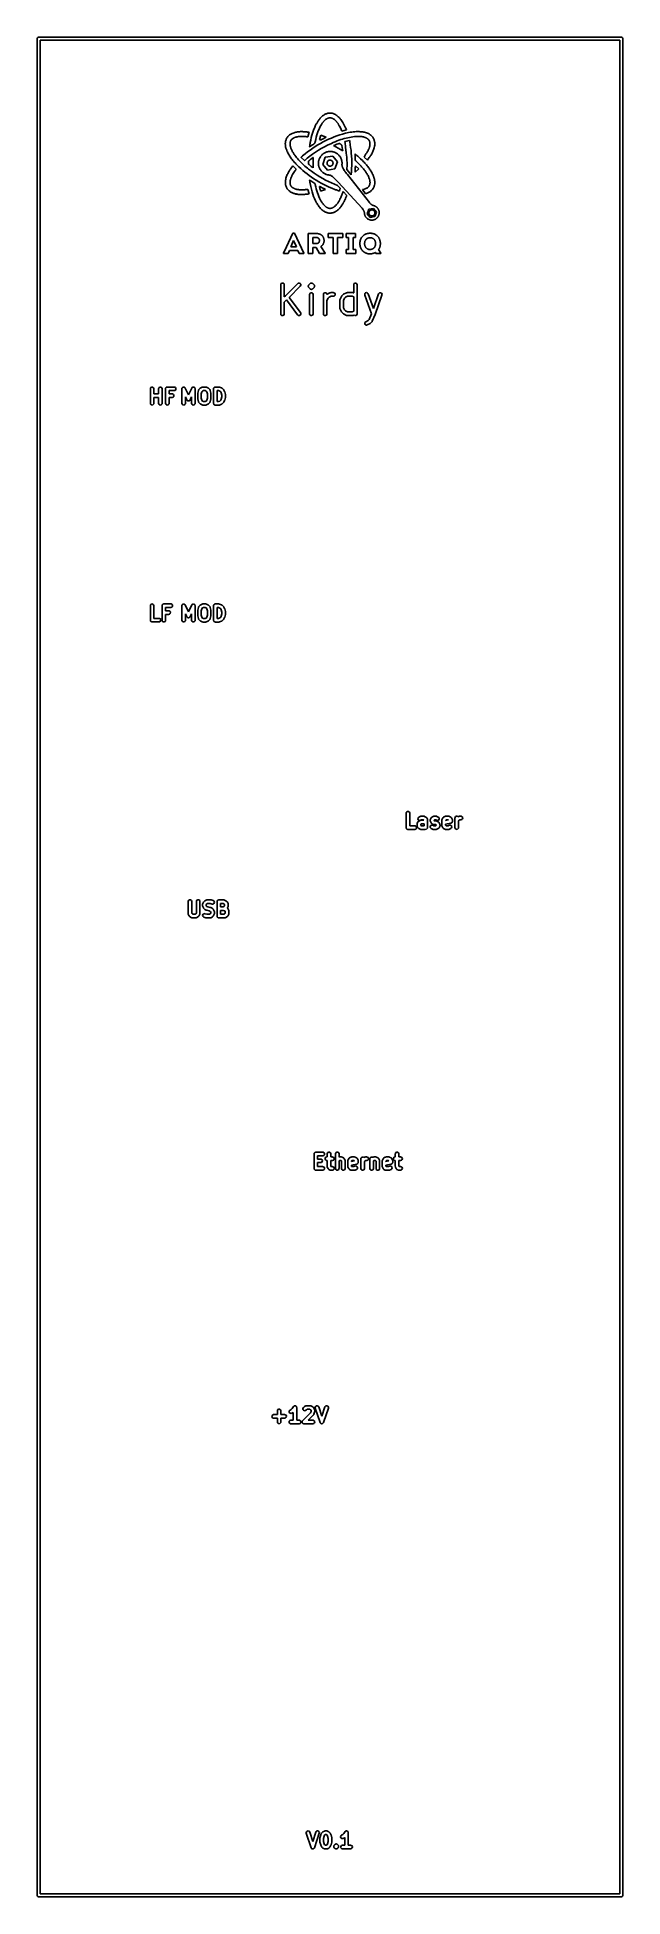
# Model space of a CAD drawing. Extents: x 108 to 149, y -157 to -28.
import ezdxf

# ---------------------------------------------------------------- set-up
doc = ezdxf.new("R2010")
doc.units = 0
doc.layers.add('BLACK', color=7, linetype='CONTINUOUS')

msp = doc.modelspace()

# ---------------------------------------------------------------- linework, layer by layer
at = {"layer": 'BLACK', "linetype": 'CONTINUOUS'}
for p, q in [((108.153, -28.4778), (108.158, -28.4627)), ((108.153, -156.878), (108.153, -28.4778)), ((108.158, -28.4469), (108.167, -28.4341)), ((108.158, -28.4627), (108.158, -28.4469)), ((108.167, -28.4341), (108.172, -28.419)), ((108.172, -28.419), (108.185, -28.4097)), ((108.185, -28.4097), (108.194, -28.3969)), ((108.194, -28.3969), (108.209, -28.392)), ((108.209, -28.392), (108.222, -28.3827)), ((108.222, -28.3827), (108.238, -28.3827)), ((108.238, -28.3827), (108.253, -28.3778)), ((108.253, -28.3778), (148.553, -28.3778)), ((108.353, -28.5778), (108.353, -156.778)), ((148.453, -28.5778), (108.353, -28.5778)), ((148.453, -156.778), (148.453, -28.5778)), ((148.553, -28.3778), (148.568, -28.3827)), ((148.568, -28.3827), (148.584, -28.3827)), ((148.584, -28.3827), (148.596, -28.392)), ((148.596, -28.392), (148.611, -28.3969)), ((148.611, -28.3969), (148.621, -28.4097)), ((148.621, -28.4097), (148.634, -28.419)), ((148.634, -28.419), (148.638, -28.4341)), ((148.638, -28.4341), (148.648, -28.4469)), ((148.648, -28.4469), (148.648, -28.4627)), ((148.648, -28.4627), (148.653, -28.4778)), ((148.653, -28.4778), (148.653, -156.878)), ((127.294, -34.73), (127.321, -34.6633)), ((127.321, -34.6633), (127.35, -34.598)), ((127.35, -34.598), (127.379, -34.534)), ((127.379, -34.534), (127.409, -34.4713)), ((127.409, -34.4713), (127.432, -34.4258)), ((127.432, -34.4258), (127.456, -34.3804)), ((127.456, -34.3804), (127.481, -34.3353)), ((127.481, -34.3353), (127.507, -34.2904)), ((127.507, -34.2904), (127.534, -34.2456)), ((127.534, -34.2456), (127.562, -34.201)), ((127.562, -34.201), (127.591, -34.1564)), ((127.591, -34.1564), (127.621, -34.1118)), ((127.621, -34.1118), (127.657, -34.0622)), ((127.705, -34.6053), (127.646, -34.7298)), ((127.657, -34.0622), (127.693, -34.0153)), ((127.693, -34.0153), (127.73, -33.9709)), ((127.768, -34.4855), (127.705, -34.6053)), ((127.73, -33.9709), (127.769, -33.9292)), ((127.807, -34.4199), (127.768, -34.4855)), ((127.769, -33.9292), (127.808, -33.8901)), ((127.826, -34.3888), (127.807, -34.4199)), ((127.808, -33.8901), (127.848, -33.8536)), ((127.845, -34.3589), (127.826, -34.3888)), ((127.865, -34.33), (127.845, -34.3589)), ((127.848, -33.8536), (127.89, -33.8196)), ((127.884, -34.3023), (127.865, -34.33)), ((127.904, -34.2755), (127.884, -34.3023)), ((127.89, -33.8196), (127.932, -33.7882)), ((127.924, -34.2498), (127.904, -34.2755)), ((127.944, -34.2251), (127.924, -34.2498)), ((127.932, -33.7882), (127.975, -33.7594)), ((127.964, -34.2014), (127.944, -34.2251)), ((127.985, -34.1786), (127.964, -34.2014)), ((127.975, -33.7594), (128.019, -33.7331)), ((128.006, -34.1567), (127.985, -34.1786)), ((128.027, -34.1357), (128.006, -34.1567)), ((128.019, -33.7331), (128.064, -33.7093)), ((128.049, -34.1156), (128.027, -34.1357)), ((128.071, -34.0964), (128.049, -34.1156)), ((128.064, -33.7093), (128.111, -33.6881)), ((128.094, -34.0779), (128.071, -34.0964)), ((128.132, -34.0491), (128.094, -34.0779)), ((128.111, -33.6881), (128.158, -33.6694)), ((128.171, -34.024), (128.132, -34.0491)), ((128.158, -33.6694), (128.206, -33.6531)), ((128.19, -34.013), (128.171, -34.024)), ((128.209, -34.0029), (128.19, -34.013)), ((128.206, -33.6531), (128.256, -33.6394)), ((128.228, -33.9937), (128.209, -34.0029)), ((128.248, -33.9855), (128.228, -33.9937)), ((128.267, -33.9783), (128.248, -33.9855)), ((128.256, -33.6394), (128.306, -33.6281)), ((128.286, -33.9721), (128.267, -33.9783)), ((128.305, -33.9668), (128.286, -33.9721)), ((128.325, -33.9624), (128.305, -33.9668)), ((128.306, -33.6281), (128.493, -33.6281)), ((128.344, -33.9591), (128.325, -33.9624)), ((128.363, -33.9567), (128.344, -33.9591)), ((128.383, -33.9552), (128.363, -33.9567)), ((128.402, -33.9547), (128.383, -33.9552)), ((128.422, -33.9552), (128.402, -33.9547)), ((128.441, -33.9567), (128.422, -33.9552)), ((128.46, -33.9591), (128.441, -33.9567)), ((128.48, -33.9624), (128.46, -33.9591)), ((128.499, -33.9668), (128.48, -33.9624)), ((128.493, -33.6281), (128.553, -33.6418)), ((128.518, -33.9721), (128.499, -33.9668)), ((128.538, -33.9783), (128.518, -33.9721)), ((128.557, -33.9855), (128.538, -33.9783)), ((128.553, -33.6418), (128.612, -33.6589)), ((128.576, -33.9937), (128.557, -33.9855)), ((128.595, -34.0029), (128.576, -33.9937)), ((128.615, -34.013), (128.595, -34.0029)), ((128.612, -33.6589), (128.669, -33.6792)), ((128.634, -34.024), (128.615, -34.013)), ((128.672, -34.0491), (128.634, -34.024)), ((128.669, -33.6792), (128.724, -33.703)), ((128.711, -34.0779), (128.672, -34.0491)), ((128.734, -34.0973), (128.711, -34.0779)), ((128.724, -33.703), (128.778, -33.7301)), ((128.756, -34.1173), (128.734, -34.0973)), ((128.779, -34.138), (128.756, -34.1173)), ((128.778, -33.7301), (128.83, -33.7609)), ((128.8, -34.1592), (128.779, -34.138)), ((128.822, -34.1811), (128.8, -34.1592)), ((128.842, -34.2037), (128.822, -34.1811)), ((128.83, -33.7609), (128.881, -33.7952)), ((128.863, -34.227), (128.842, -34.2037)), ((128.883, -34.2509), (128.863, -34.227)), ((128.881, -33.7952), (128.931, -33.8331)), ((128.902, -34.2755), (128.883, -34.2509)), ((128.921, -34.3009), (128.902, -34.2755)), ((128.939, -34.3269), (128.921, -34.3009)), ((128.931, -33.8331), (128.979, -33.8748)), ((128.957, -34.3537), (128.939, -34.3269)), ((128.975, -34.3813), (128.957, -34.3537)), ((128.992, -34.4096), (128.975, -34.3813)), ((128.979, -33.8748), (129.026, -33.9202)), ((129.009, -34.4387), (128.992, -34.4096)), ((129.025, -34.4685), (129.009, -34.4387)), ((129.043, -34.5035), (129.025, -34.4685)), ((129.026, -33.9202), (129.072, -33.9695)), ((129.062, -34.5385), (129.043, -34.5035)), ((129.097, -34.6091), (129.062, -34.5385)), ((129.072, -33.9695), (129.117, -34.0227)), ((129.166, -34.7541), (129.097, -34.6091)), ((129.117, -34.0227), (129.161, -34.0799)), ((129.161, -34.0799), (129.204, -34.1412)), ((129.204, -34.1412), (129.246, -34.2065)), ((129.246, -34.2065), (129.288, -34.276)), ((129.288, -34.276), (129.313, -34.3197)), ((129.313, -34.3197), (129.337, -34.3636)), ((129.337, -34.3636), (129.36, -34.4079)), ((129.36, -34.4079), (129.383, -34.4525)), ((129.383, -34.4525), (129.427, -34.543)), ((129.427, -34.543), (129.472, -34.6353)), ((129.472, -34.6353), (129.491, -34.6741)), ((129.491, -34.6741), (129.51, -34.7136)), ((129.51, -34.7136), (129.548, -34.7939)), ((125.312, -35.7285), (125.315, -35.6895)), ((125.312, -35.7681), (125.312, -35.7285)), ((125.314, -35.8082), (125.312, -35.7681)), ((125.317, -35.8489), (125.314, -35.8082)), ((125.315, -35.6895), (125.319, -35.6509)), ((125.322, -35.8902), (125.317, -35.8489)), ((125.319, -35.6509), (125.325, -35.6127)), ((125.329, -35.9322), (125.322, -35.8902)), ((125.325, -35.6127), (125.332, -35.5749)), ((125.337, -35.9749), (125.329, -35.9322)), ((125.332, -35.5749), (125.345, -35.5214)), ((125.348, -36.0183), (125.337, -35.9749)), ((125.345, -35.5214), (125.362, -35.4701)), ((125.362, -35.4701), (125.381, -35.421)), ((125.381, -35.421), (125.403, -35.3742)), ((125.403, -35.3742), (125.429, -35.3296)), ((125.429, -35.3296), (125.457, -35.2872)), ((125.457, -35.2872), (125.489, -35.2471)), ((125.489, -35.2471), (125.524, -35.2091)), ((125.524, -35.2091), (125.562, -35.1733)), ((125.562, -35.1733), (125.603, -35.1397)), ((125.603, -35.1397), (125.647, -35.1082)), ((125.643, -35.7037), (125.641, -35.746)), ((125.641, -35.746), (125.642, -35.79)), ((125.642, -35.79), (125.647, -35.8356)), ((125.648, -35.663), (125.643, -35.7037)), ((125.647, -35.1082), (125.694, -35.079)), ((125.647, -35.8356), (125.655, -35.8827)), ((125.656, -35.624), (125.648, -35.663)), ((125.655, -35.8827), (125.666, -35.9314)), ((125.667, -35.5868), (125.656, -35.624)), ((125.666, -35.9314), (125.677, -35.9731)), ((125.682, -35.5514), (125.667, -35.5868)), ((125.677, -35.9731), (125.69, -36.0147)), ((125.7, -35.5178), (125.682, -35.5514)), ((125.694, -35.079), (125.745, -35.0519)), ((125.721, -35.4861), (125.7, -35.5178)), ((125.745, -35.4563), (125.721, -35.4861)), ((125.745, -35.0519), (125.798, -35.0269)), ((125.772, -35.4284), (125.745, -35.4563)), ((125.802, -35.4026), (125.772, -35.4284)), ((125.798, -35.0269), (125.855, -35.0041)), ((125.836, -35.3788), (125.802, -35.4026)), ((125.873, -35.357), (125.836, -35.3788)), ((125.855, -35.0041), (125.915, -34.9834)), ((125.892, -35.3466), (125.873, -35.357)), ((125.912, -35.3368), (125.892, -35.3466)), ((125.932, -35.3274), (125.912, -35.3368)), ((125.915, -34.9834), (125.974, -34.9664)), ((125.953, -35.3187), (125.932, -35.3274)), ((125.975, -35.3105), (125.953, -35.3187)), ((125.974, -34.9664), (126.035, -34.9516)), ((125.997, -35.3028), (125.975, -35.3105)), ((126.019, -35.2956), (125.997, -35.3028)), ((126.042, -35.289), (126.019, -35.2956)), ((126.035, -34.9516), (126.097, -34.939)), ((126.074, -35.2804), (126.042, -35.289)), ((126.107, -35.2725), (126.074, -35.2804)), ((126.097, -34.939), (126.161, -34.9285)), ((126.139, -35.2654), (126.107, -35.2725)), ((126.173, -35.2592), (126.139, -35.2654)), ((126.161, -34.9285), (126.227, -34.9204)), ((126.206, -35.2537), (126.173, -35.2592)), ((126.24, -35.249), (126.206, -35.2537)), ((126.227, -34.9204), (126.295, -34.9145)), ((126.275, -35.245), (126.24, -35.249)), ((126.31, -35.2418), (126.275, -35.245)), ((126.295, -34.9145), (126.365, -34.9109)), ((126.345, -35.2394), (126.31, -35.2418)), ((126.381, -35.2378), (126.345, -35.2394)), ((126.365, -34.9109), (126.438, -34.9097)), ((126.418, -35.2369), (126.381, -35.2378)), ((126.455, -35.2367), (126.418, -35.2369)), ((126.438, -34.9097), (126.471, -34.91)), ((126.493, -35.2373), (126.455, -35.2367)), ((126.471, -34.91), (126.504, -34.9107)), ((126.532, -35.2387), (126.493, -35.2373)), ((126.504, -34.9107), (126.538, -34.912)), ((126.611, -35.2436), (126.532, -35.2387)), ((126.538, -34.912), (126.573, -34.9136)), ((126.573, -34.9136), (126.645, -34.9182)), ((126.653, -35.2481), (126.611, -35.2436)), ((126.645, -34.9182), (126.722, -34.9241)), ((126.696, -35.2523), (126.653, -35.2481)), ((126.743, -35.2566), (126.696, -35.2523)), ((126.722, -34.9241), (126.762, -34.9284)), ((126.792, -35.2608), (126.743, -35.2566)), ((126.762, -34.9284), (126.802, -34.9329)), ((126.863, -35.2664), (126.792, -35.2608)), ((126.802, -34.9329), (126.844, -34.938)), ((126.844, -34.938), (126.885, -34.9439)), ((126.951, -34.9523), (126.863, -35.2664)), ((126.885, -34.9439), (126.951, -34.9523)), ((126.984, -35.9623), (126.999, -35.8777)), ((126.994, -35.9569), (126.984, -35.9623)), ((127.004, -35.9513), (126.994, -35.9569)), ((126.999, -35.8777), (127.007, -35.8246)), ((127.013, -35.9454), (127.004, -35.9513)), ((127.007, -35.8246), (127.015, -35.7718)), ((127.022, -35.9394), (127.013, -35.9454)), ((127.015, -35.7718), (127.023, -35.7196)), ((127.032, -35.9332), (127.022, -35.9394)), ((127.023, -35.7196), (127.028, -35.6938)), ((127.028, -35.6938), (127.033, -35.6682)), ((127.041, -35.927), (127.032, -35.9332)), ((127.033, -35.6682), (127.069, -35.4914)), ((127.05, -35.9207), (127.041, -35.927)), ((127.058, -35.9143), (127.05, -35.9207)), ((127.157, -35.8479), (127.058, -35.9143)), ((127.069, -35.4914), (127.108, -35.3236)), ((127.108, -35.3236), (127.15, -35.1641)), ((127.15, -35.1641), (127.194, -35.0124)), ((127.182, -35.8322), (127.157, -35.8479)), ((127.206, -35.8173), (127.182, -35.8322)), ((127.194, -35.0124), (127.242, -34.8679)), ((127.231, -35.8031), (127.206, -35.8173)), ((127.209, -36.0604), (127.388, -35.9432)), ((127.244, -35.7964), (127.231, -35.8031)), ((127.242, -34.8679), (127.294, -34.73)), ((127.256, -35.7899), (127.244, -35.7964)), ((127.264, -35.7858), (127.256, -35.7899)), ((127.271, -35.7817), (127.264, -35.7858)), ((127.277, -35.7774), (127.271, -35.7817)), ((127.284, -35.773), (127.277, -35.7774)), ((127.29, -35.7685), (127.284, -35.773)), ((127.296, -35.7639), (127.29, -35.7685)), ((127.301, -35.7592), (127.296, -35.7639)), ((127.307, -35.7544), (127.301, -35.7592)), ((127.312, -35.7494), (127.307, -35.7544)), ((127.317, -35.7444), (127.312, -35.7494)), ((127.321, -35.7392), (127.317, -35.7444)), ((127.326, -35.734), (127.321, -35.7392)), ((127.33, -35.7286), (127.326, -35.734)), ((127.334, -35.7232), (127.33, -35.7286)), ((127.338, -35.7176), (127.334, -35.7232)), ((127.342, -35.712), (127.338, -35.7176)), ((127.348, -35.7004), (127.342, -35.712)), ((127.354, -35.6884), (127.348, -35.7004)), ((127.359, -35.676), (127.354, -35.6884)), ((127.364, -35.6633), (127.359, -35.676)), ((127.368, -35.6502), (127.364, -35.6633)), ((127.372, -35.6367), (127.368, -35.6502)), ((127.375, -35.6229), (127.372, -35.6367)), ((127.378, -35.6087), (127.375, -35.6229)), ((127.413, -35.4433), (127.378, -35.6087)), ((127.388, -35.9432), (127.569, -35.8315)), ((127.452, -35.2864), (127.413, -35.4433)), ((127.495, -35.1372), (127.452, -35.2864)), ((127.541, -34.9951), (127.495, -35.1372)), ((127.592, -34.8595), (127.541, -34.9951)), ((127.569, -35.8315), (127.752, -35.7255)), ((127.646, -34.7298), (127.592, -34.8595)), ((127.669, -35.4588), (127.76, -35.1475)), ((127.696, -35.4699), (127.669, -35.4588)), ((127.706, -35.4743), (127.696, -35.4699)), ((127.716, -35.4778), (127.706, -35.4743)), ((127.725, -35.4806), (127.716, -35.4778)), ((127.728, -35.4817), (127.725, -35.4806)), ((127.732, -35.4826), (127.728, -35.4817)), ((127.736, -35.4833), (127.732, -35.4826)), ((127.739, -35.4838), (127.736, -35.4833)), ((127.742, -35.4841), (127.739, -35.4838)), ((127.746, -35.4842), (127.742, -35.4841)), ((127.748, -35.4841), (127.746, -35.4842)), ((127.751, -35.4839), (127.748, -35.4841)), ((127.753, -35.4836), (127.751, -35.4839)), ((127.752, -35.7255), (127.936, -35.625)), ((127.756, -35.4832), (127.753, -35.4836)), ((127.758, -35.4826), (127.756, -35.4832)), ((127.761, -35.482), (127.758, -35.4826)), ((127.76, -35.1475), (128.148, -35.2917)), ((127.764, -35.4812), (127.761, -35.482)), ((127.766, -35.4803), (127.764, -35.4812)), ((127.769, -35.4793), (127.766, -35.4803)), ((127.772, -35.4783), (127.769, -35.4793)), ((127.778, -35.4759), (127.772, -35.4783)), ((127.791, -35.4701), (127.778, -35.4759)), ((127.793, -35.47), (127.791, -35.4701)), ((127.794, -35.4698), (127.793, -35.47)), ((127.796, -35.4695), (127.794, -35.4698)), ((127.797, -35.4691), (127.796, -35.4695)), ((127.799, -35.4686), (127.797, -35.4691)), ((127.801, -35.468), (127.799, -35.4686)), ((127.802, -35.4673), (127.801, -35.468)), ((127.804, -35.4666), (127.802, -35.4673)), ((128.012, -35.9605), (127.802, -36.0777)), ((127.806, -35.4657), (127.804, -35.4666)), ((127.808, -35.4648), (127.806, -35.4657)), ((127.811, -35.4629), (127.808, -35.4648)), ((127.815, -35.4609), (127.811, -35.4629)), ((127.819, -35.4588), (127.815, -35.4609)), ((127.878, -35.4291), (127.819, -35.4588)), ((127.937, -35.399), (127.878, -35.4291)), ((127.936, -35.625), (128.123, -35.5302)), ((128.057, -35.3372), (127.937, -35.399)), ((128.227, -35.8492), (128.012, -35.9605)), ((128.148, -35.2917), (128.057, -35.3372)), ((128.123, -35.5302), (128.31, -35.4411)), ((128.5, -35.7186), (128.227, -35.8492)), ((128.31, -35.4411), (128.5, -35.3576)), ((128.5, -35.3576), (128.691, -35.2799)), ((128.633, -35.6594), (128.5, -35.7186)), ((128.764, -35.6042), (128.633, -35.6594)), ((128.648, -35.8749), (128.745, -35.8351)), ((129.279, -36.237), (128.648, -35.8749)), ((128.691, -35.2799), (128.883, -35.2078)), ((128.745, -35.8351), (128.887, -35.7803)), ((128.892, -35.5531), (128.764, -35.6042)), ((128.883, -35.2078), (129.077, -35.1414)), ((128.887, -35.7803), (128.958, -35.7535)), ((129.019, -35.5058), (128.892, -35.5531)), ((128.958, -35.7535), (129.028, -35.7275)), ((129.145, -35.4625), (129.019, -35.5058)), ((129.028, -35.7275), (129.036, -35.7275)), ((129.036, -35.7275), (129.041, -35.7278)), ((129.041, -35.7278), (129.047, -35.7286)), ((129.047, -35.7286), (129.053, -35.73)), ((129.053, -35.73), (129.059, -35.7318)), ((129.059, -35.7318), (129.066, -35.734)), ((129.066, -35.734), (129.073, -35.7367)), ((129.073, -35.7367), (129.087, -35.7433)), ((129.077, -35.1414), (129.272, -35.0808)), ((129.087, -35.7433), (129.101, -35.7512)), ((129.101, -35.7512), (129.117, -35.7604)), ((129.117, -35.7604), (129.132, -35.7705)), ((129.132, -35.7705), (129.146, -35.7813)), ((129.268, -35.4231), (129.145, -35.4625)), ((129.146, -35.7813), (129.161, -35.7927)), ((129.161, -35.7927), (129.174, -35.8044)), ((129.226, -34.8758), (129.166, -34.7541)), ((129.174, -35.8044), (129.187, -35.8161)), ((129.187, -35.8161), (129.198, -35.8278)), ((129.198, -35.8278), (129.207, -35.8391)), ((129.207, -35.8391), (129.211, -35.8446)), ((129.211, -35.8446), (129.215, -35.8499)), ((129.215, -35.8499), (129.218, -35.855)), ((129.218, -35.855), (129.22, -35.8599)), ((129.22, -35.8599), (129.222, -35.8646)), ((129.222, -35.8646), (129.223, -35.8689)), ((129.223, -35.8689), (129.265, -36.1435)), ((129.548, -34.7939), (129.226, -34.8758)), ((129.39, -35.3875), (129.268, -35.4231)), ((129.272, -35.0808), (129.469, -35.026)), ((129.511, -35.3556), (129.39, -35.3875)), ((129.432, -35.5917), (129.752, -35.5126)), ((129.435, -35.6089), (129.432, -35.5917)), ((129.435, -35.612), (129.435, -35.6089)), ((129.435, -35.6151), (129.435, -35.612)), ((129.436, -35.6211), (129.435, -35.6151)), ((129.436, -35.6269), (129.436, -35.6211)), ((129.437, -35.6325), (129.436, -35.6269)), ((129.438, -35.638), (129.437, -35.6325)), ((129.439, -35.6434), (129.438, -35.638)), ((129.441, -35.654), (129.439, -35.6434)), ((129.483, -35.9879), (129.441, -35.654)), ((129.469, -35.026), (129.582, -34.9981)), ((129.53, -36.3664), (129.483, -35.9879)), ((129.631, -35.3275), (129.511, -35.3556)), ((129.582, -34.9981), (129.692, -34.9739)), ((129.749, -35.303), (129.631, -35.3275)), ((129.692, -34.9739), (129.801, -34.9534)), ((129.867, -35.2822), (129.749, -35.303)), ((129.752, -35.5126), (129.765, -35.5886)), ((129.765, -35.5886), (129.777, -35.6625)), ((129.777, -35.6625), (129.792, -35.7481)), ((129.792, -35.7481), (129.805, -35.8319)), ((129.801, -34.9534), (129.908, -34.9367)), ((129.805, -35.8319), (129.831, -35.9992)), ((129.831, -35.9992), (129.857, -36.2018)), ((129.984, -35.2649), (129.867, -35.2822)), ((129.908, -34.9367), (130.013, -34.9237)), ((130.1, -35.2512), (129.984, -35.2649)), ((130.013, -34.9237), (130.117, -34.9143)), ((130.216, -35.241), (130.1, -35.2512)), ((130.117, -34.9143), (130.219, -34.9087)), ((130.297, -35.2372), (130.216, -35.241)), ((130.219, -34.9087), (130.321, -34.9069)), ((130.336, -35.2359), (130.297, -35.2372)), ((130.321, -34.9069), (130.341, -34.907)), ((130.355, -35.2355), (130.336, -35.2359)), ((130.341, -34.907), (130.361, -34.9074)), ((130.375, -35.2354), (130.355, -35.2355)), ((130.361, -34.9074), (130.4, -34.9087)), ((130.413, -35.2358), (130.375, -35.2354)), ((130.4, -34.9087), (130.438, -34.9106)), ((130.45, -35.2371), (130.413, -35.2358)), ((130.438, -34.9106), (130.476, -34.9128)), ((130.487, -35.2393), (130.45, -35.2371)), ((130.476, -34.9128), (130.538, -34.9166)), ((130.523, -35.2423), (130.487, -35.2393)), ((130.559, -35.2461), (130.523, -35.2423)), ((130.538, -34.9166), (130.602, -34.922)), ((130.594, -35.2509), (130.559, -35.2461)), ((130.628, -35.2565), (130.594, -35.2509)), ((130.602, -34.922), (130.668, -34.9296)), ((130.661, -35.2629), (130.628, -35.2565)), ((130.694, -35.2703), (130.661, -35.2629)), ((130.668, -34.9296), (130.736, -34.94)), ((130.726, -35.2785), (130.694, -35.2703)), ((130.758, -35.2875), (130.726, -35.2785)), ((130.736, -34.94), (130.769, -34.9463)), ((130.789, -35.2974), (130.758, -35.2875)), ((130.769, -34.9463), (130.803, -34.9536)), ((130.82, -35.3082), (130.789, -35.2974)), ((130.803, -34.9536), (130.838, -34.9619)), ((130.85, -35.3198), (130.82, -35.3082)), ((130.838, -34.9619), (130.871, -34.9711)), ((130.88, -35.3324), (130.85, -35.3198)), ((130.871, -34.9711), (130.905, -34.9815)), ((130.909, -35.3457), (130.88, -35.3324)), ((130.905, -34.9815), (130.939, -34.9931)), ((130.925, -35.3536), (130.909, -35.3457)), ((130.941, -35.3618), (130.925, -35.3536)), ((130.939, -34.9931), (130.972, -35.0059)), ((130.956, -35.3703), (130.941, -35.3618)), ((130.97, -35.3791), (130.956, -35.3703)), ((130.984, -35.3883), (130.97, -35.3791)), ((130.972, -35.0059), (131.006, -35.0201)), ((130.997, -35.3977), (130.984, -35.3883)), ((131.01, -35.4076), (130.997, -35.3977)), ((131.006, -35.0201), (131.056, -35.0442)), ((131.022, -35.4177), (131.01, -35.4076)), ((131.034, -35.4282), (131.022, -35.4177)), ((131.046, -35.439), (131.034, -35.4282)), ((131.056, -35.4501), (131.046, -35.439)), ((131.056, -35.0442), (131.104, -35.07)), ((131.067, -35.4615), (131.056, -35.4501)), ((131.076, -35.4733), (131.067, -35.4615)), ((131.086, -35.4853), (131.076, -35.4733)), ((131.095, -35.4977), (131.086, -35.4853)), ((131.103, -35.5104), (131.095, -35.4977)), ((131.111, -35.5235), (131.103, -35.5104)), ((131.104, -35.07), (131.149, -35.0974)), ((131.118, -35.5368), (131.111, -35.5235)), ((131.125, -35.5505), (131.118, -35.5368)), ((131.131, -35.5644), (131.125, -35.5505)), ((131.125, -36.0088), (131.134, -35.9805)), ((131.137, -35.5787), (131.131, -35.5644)), ((131.134, -35.9805), (131.141, -35.9523)), ((131.142, -35.5933), (131.137, -35.5787)), ((131.141, -35.9523), (131.148, -35.9242)), ((131.147, -35.6082), (131.142, -35.5933)), ((131.151, -35.6234), (131.147, -35.6082)), ((131.148, -35.9242), (131.154, -35.8961)), ((131.149, -35.0974), (131.191, -35.1265)), ((131.155, -35.6389), (131.151, -35.6234)), ((131.154, -35.8961), (131.158, -35.8681)), ((131.158, -35.6547), (131.155, -35.6389)), ((131.16, -35.6708), (131.158, -35.6547)), ((131.158, -35.8681), (131.162, -35.84)), ((131.163, -35.6872), (131.16, -35.6708)), ((131.162, -35.84), (131.165, -35.812)), ((131.164, -35.7039), (131.163, -35.6872)), ((131.166, -35.7209), (131.164, -35.7039)), ((131.165, -35.812), (131.166, -35.7839)), ((131.167, -35.7558), (131.166, -35.7209)), ((131.166, -35.7839), (131.167, -35.7558)), ((131.191, -35.1265), (131.23, -35.1572)), ((131.23, -35.1572), (131.267, -35.1896)), ((131.267, -35.1896), (131.301, -35.2238)), ((131.301, -35.2238), (131.332, -35.2596)), ((131.332, -35.2596), (131.36, -35.2972)), ((131.36, -35.2972), (131.386, -35.3366)), ((131.386, -35.3366), (131.409, -35.3778)), ((131.409, -35.3778), (131.429, -35.4209)), ((131.429, -35.4209), (131.447, -35.4657)), ((131.447, -35.4657), (131.462, -35.5124)), ((131.463, -36.0003), (131.46, -36.0155)), ((131.462, -35.5124), (131.474, -35.5611)), ((131.467, -35.985), (131.463, -36.0003)), ((131.471, -35.9696), (131.467, -35.985)), ((131.484, -35.9088), (131.471, -35.9696)), ((131.474, -35.5611), (131.484, -35.6116)), ((131.484, -35.6116), (131.485, -35.6157)), ((131.495, -35.8549), (131.484, -35.9088)), ((131.485, -35.6157), (131.486, -35.6196)), ((131.486, -35.6196), (131.487, -35.6232)), ((131.487, -35.6232), (131.488, -35.6268)), ((131.488, -35.6268), (131.49, -35.6334)), ((131.49, -35.6334), (131.492, -35.6398)), ((131.492, -35.6398), (131.492, -35.6403)), ((131.492, -35.6403), (131.492, -35.6408)), ((131.492, -35.6408), (131.492, -35.6413)), ((131.492, -35.6413), (131.492, -35.6418)), ((131.492, -35.6418), (131.492, -35.6423)), ((131.492, -35.6423), (131.492, -35.6427)), ((131.492, -35.6427), (131.492, -35.6431)), ((131.492, -35.6431), (131.493, -35.6436)), ((131.493, -35.6436), (131.493, -35.6444)), ((131.493, -35.6444), (131.493, -35.6451)), ((131.493, -35.6451), (131.493, -35.6458)), ((131.493, -35.6458), (131.494, -35.6465)), ((131.494, -35.6465), (131.494, -35.6478)), ((131.494, -35.6478), (131.494, -35.6484)), ((131.494, -35.6484), (131.494, -35.6489)), ((131.494, -35.6489), (131.495, -35.6495)), ((131.495, -35.6495), (131.495, -35.65)), ((131.495, -35.65), (131.495, -35.6503)), ((131.495, -35.6503), (131.495, -35.6506)), ((131.495, -35.6506), (131.495, -35.6508)), ((131.495, -35.6508), (131.495, -35.6511)), ((131.495, -35.6511), (131.495, -35.8549)), ((125.36, -36.0626), (125.348, -36.0183)), ((125.375, -36.1077), (125.36, -36.0626)), ((125.391, -36.1536), (125.375, -36.1077)), ((125.409, -36.2005), (125.391, -36.1536)), ((125.428, -36.2483), (125.409, -36.2005)), ((125.455, -36.3085), (125.428, -36.2483)), ((125.484, -36.3683), (125.455, -36.3085)), ((125.514, -36.4277), (125.484, -36.3683)), ((125.547, -36.4868), (125.514, -36.4277)), ((125.581, -36.5456), (125.547, -36.4868)), ((125.617, -36.6043), (125.581, -36.5456)), ((125.656, -36.663), (125.617, -36.6043)), ((125.696, -36.7216), (125.656, -36.663)), ((125.69, -36.0147), (125.704, -36.0562)), ((125.739, -36.7803), (125.696, -36.7216)), ((125.704, -36.0562), (125.72, -36.0977)), ((125.72, -36.0977), (125.737, -36.1392)), ((125.737, -36.1392), (125.756, -36.1809)), ((125.784, -36.8391), (125.739, -36.7803)), ((125.756, -36.1809), (125.776, -36.2227)), ((125.765, -37.366), (125.83, -37.284)), ((125.776, -36.2227), (125.798, -36.2649)), ((125.831, -36.8981), (125.784, -36.8391)), ((125.798, -36.2649), (125.821, -36.3074)), ((125.821, -36.3074), (125.846, -36.3503)), ((125.83, -37.284), (126.062, -37.5103)), ((125.881, -36.9574), (125.831, -36.8981)), ((125.846, -36.3503), (125.873, -36.3938)), ((125.873, -36.3938), (125.902, -36.4378)), ((125.933, -37.0171), (125.881, -36.9574)), ((125.902, -36.4378), (125.932, -36.4826)), ((125.932, -36.4826), (125.964, -36.5281)), ((125.988, -37.0772), (125.933, -37.0171)), ((125.964, -36.5281), (126.034, -36.6217)), ((126.045, -37.1379), (125.988, -37.0772)), ((126.034, -36.6217), (126.095, -36.6991)), ((126.105, -37.1991), (126.045, -37.1379)), ((126.095, -36.6991), (126.158, -36.7755)), ((126.24, -37.3329), (126.105, -37.1991)), ((126.158, -36.7755), (126.223, -36.851)), ((126.223, -36.851), (126.291, -36.9256)), ((126.291, -36.9256), (126.361, -36.9994)), ((126.361, -36.9994), (126.434, -37.0725)), ((126.404, -36.6869), (126.409, -36.6827)), ((126.642, -36.9076), (126.404, -36.6869)), ((126.409, -36.6827), (126.413, -36.6787)), ((126.413, -36.6787), (126.417, -36.6748)), ((126.417, -36.6748), (126.419, -36.6727)), ((126.419, -36.6727), (126.421, -36.6706)), ((126.421, -36.6706), (126.423, -36.6685)), ((126.423, -36.6685), (126.425, -36.6662)), ((126.425, -36.6662), (126.427, -36.6639)), ((126.427, -36.6639), (126.429, -36.6615)), ((126.429, -36.6615), (126.43, -36.6589)), ((126.43, -36.6589), (126.432, -36.6561)), ((126.432, -36.6561), (126.434, -36.6532)), ((126.434, -36.6532), (126.436, -36.6502)), ((126.434, -37.0725), (126.509, -37.1451)), ((126.436, -36.6502), (126.446, -36.6416)), ((126.446, -36.6416), (126.456, -36.6331)), ((126.456, -36.6331), (126.475, -36.6164)), ((126.475, -36.6164), (126.484, -36.6083)), ((126.484, -36.6083), (126.493, -36.6003)), ((126.493, -36.6003), (126.503, -36.5925)), ((126.503, -36.5925), (126.512, -36.585)), ((126.509, -37.1451), (126.587, -37.2171)), ((126.512, -36.585), (126.683, -36.4455)), ((126.587, -37.2171), (126.667, -37.2886)), ((126.643, -36.907), (126.642, -36.9076)), ((126.644, -36.9064), (126.643, -36.907)), ((126.645, -36.9057), (126.644, -36.9064)), ((126.646, -36.905), (126.645, -36.9057)), ((126.647, -36.9043), (126.646, -36.905)), ((126.648, -36.9035), (126.647, -36.9043)), ((126.649, -36.9027), (126.648, -36.9035)), ((126.65, -36.9019), (126.649, -36.9027)), ((126.652, -36.9003), (126.65, -36.9019)), ((126.654, -36.8988), (126.652, -36.9003)), ((126.656, -36.8963), (126.654, -36.8988)), ((126.833, -36.7469), (126.656, -36.8963)), ((126.667, -37.2886), (126.751, -37.3598)), ((126.683, -36.4455), (126.857, -36.3116)), ((127.016, -36.6025), (126.833, -36.7469)), ((126.857, -36.3116), (127.032, -36.1833)), ((126.906, -37.0196), (126.907, -37.0139)), ((126.906, -37.0253), (126.906, -37.0196)), ((126.907, -37.037), (126.906, -37.0253)), ((126.907, -37.0083), (126.908, -37.0028)), ((126.907, -37.0139), (126.907, -37.0083)), ((126.908, -37.049), (126.907, -37.037)), ((126.908, -37.0028), (126.909, -36.9974)), ((126.909, -37.0517), (126.908, -37.049)), ((126.909, -36.9974), (126.91, -36.992)), ((126.909, -37.0544), (126.909, -37.0517)), ((126.91, -37.0601), (126.909, -37.0544)), ((126.91, -36.992), (126.911, -36.9868)), ((126.91, -37.0659), (126.91, -37.0601)), ((126.911, -37.072), (126.91, -37.0659)), ((126.911, -36.9868), (126.912, -36.9815)), ((126.911, -37.0781), (126.911, -37.072)), ((126.911, -37.0844), (126.911, -37.0781)), ((126.911, -37.0973), (126.911, -37.0844)), ((126.911, -37.1078), (126.911, -37.0973)), ((126.911, -37.1181), (126.911, -37.1078)), ((126.912, -37.128), (126.911, -37.1181)), ((126.912, -36.9815), (126.914, -36.9764)), ((126.912, -37.1326), (126.912, -37.128)), ((126.912, -37.1371), (126.912, -37.1326)), ((126.913, -37.1414), (126.912, -37.1371)), ((126.914, -37.1454), (126.913, -37.1414)), ((126.914, -36.9764), (126.916, -36.9713)), ((126.915, -37.1491), (126.914, -37.1454)), ((126.916, -37.1524), (126.915, -37.1491)), ((126.916, -36.9713), (126.918, -36.9663)), ((126.917, -37.1555), (126.916, -37.1524)), ((126.919, -37.1581), (126.917, -37.1555)), ((126.918, -36.9663), (126.92, -36.9614)), ((126.92, -37.1604), (126.919, -37.1581)), ((126.92, -36.9614), (126.922, -36.9565)), ((126.921, -37.1613), (126.92, -37.1604)), ((126.922, -37.1622), (126.921, -37.1613)), ((126.922, -36.9565), (126.925, -36.9517)), ((126.951, -37.1875), (126.922, -37.1622)), ((126.925, -36.9517), (126.928, -36.9469)), ((126.928, -36.9469), (126.931, -36.9423)), ((126.931, -36.9423), (126.934, -36.9376)), ((126.934, -36.9376), (126.938, -36.9331)), ((126.938, -36.9331), (126.941, -36.9286)), ((126.941, -36.9286), (126.945, -36.9241)), ((126.945, -36.9241), (126.949, -36.9198)), ((126.949, -36.9198), (126.954, -36.9154)), ((126.98, -37.2127), (126.951, -37.1875)), ((126.954, -36.9154), (126.958, -36.9112)), ((126.958, -36.9112), (126.963, -36.907)), ((126.963, -36.907), (126.973, -36.8987)), ((126.973, -36.8987), (126.985, -36.8907)), ((127.01, -37.2376), (126.98, -37.2127)), ((126.985, -36.8907), (127.008, -36.8735)), ((127.008, -36.8735), (127.031, -36.8561)), ((127.039, -37.2623), (127.01, -37.2376)), ((127.204, -36.4632), (127.016, -36.6025)), ((127.031, -36.8561), (127.077, -36.8205)), ((127.032, -36.1833), (127.209, -36.0604)), ((127.07, -37.2869), (127.039, -37.2623)), ((127.1, -37.3114), (127.07, -37.2869)), ((127.077, -36.8205), (127.171, -36.7462)), ((127.171, -36.7462), (127.203, -36.7208)), ((127.203, -36.7208), (127.225, -36.7038)), ((127.398, -36.3292), (127.204, -36.4632)), ((127.225, -36.7038), (127.226, -36.7033)), ((127.226, -36.7028), (127.227, -36.7022)), ((127.226, -36.7033), (127.226, -36.7028)), ((127.227, -36.7022), (127.228, -36.7017)), ((127.228, -36.7017), (127.231, -36.6993)), ((127.231, -36.6993), (127.233, -36.6979)), ((127.233, -36.6979), (127.234, -36.6971)), ((127.234, -36.6971), (127.235, -36.6963)), ((127.235, -36.6963), (127.236, -36.6955)), ((127.236, -36.6955), (127.237, -36.6945)), ((127.237, -36.6945), (127.238, -36.6936)), ((127.238, -36.6936), (127.239, -36.6926)), ((127.239, -36.6926), (127.239, -37.4198)), ((127.597, -36.2007), (127.398, -36.3292)), ((127.802, -36.0777), (127.597, -36.2007)), ((127.602, -37.1005), (127.603, -37.0614)), ((127.603, -37.1397), (127.602, -37.1005)), ((127.603, -37.0614), (127.606, -37.0224)), ((127.606, -37.1706), (127.603, -37.1397)), ((127.606, -37.0224), (127.611, -36.9836)), ((127.606, -37.1788), (127.606, -37.1706)), ((127.611, -37.2177), (127.606, -37.1788)), ((127.611, -36.9836), (127.617, -36.945)), ((127.618, -37.2565), (127.611, -37.2177)), ((127.617, -36.945), (127.625, -36.9068)), ((127.627, -37.295), (127.618, -37.2565)), ((127.625, -36.9068), (127.635, -36.8689)), ((127.635, -36.8689), (127.647, -36.8315)), ((127.647, -36.8315), (127.661, -36.7947)), ((127.661, -36.7947), (127.677, -36.7584)), ((127.677, -36.7584), (127.694, -36.7229)), ((127.694, -36.7229), (127.714, -36.6881)), ((127.714, -36.6881), (127.735, -36.6541)), ((127.735, -36.6541), (127.757, -36.621)), ((127.757, -36.621), (127.782, -36.5889)), ((127.782, -36.5889), (127.809, -36.5579)), ((127.809, -36.5579), (127.837, -36.528)), ((127.837, -36.528), (127.867, -36.4993)), ((127.867, -36.4993), (127.898, -36.4719)), ((127.898, -36.4719), (127.928, -36.4483)), ((128.08, -36.6841), (127.898, -37.1706)), ((127.898, -37.1706), (128.23, -37.5697)), ((127.928, -36.4483), (127.957, -36.4262)), ((127.957, -36.4262), (127.988, -36.4058)), ((127.988, -36.4058), (128.019, -36.3869)), ((128.019, -36.3869), (128.05, -36.3696)), ((128.05, -36.3696), (128.082, -36.3538)), ((128.592, -36.5963), (128.08, -36.6841)), ((128.082, -36.3538), (128.114, -36.3395)), ((128.114, -36.3395), (128.147, -36.3268)), ((128.147, -36.3268), (128.18, -36.3157)), ((128.18, -36.3157), (128.214, -36.306)), ((128.196, -37.0676), (128.197, -37.0573)), ((128.196, -37.0781), (128.196, -37.0676)), ((128.196, -37.0886), (128.196, -37.0781)), ((128.196, -37.0992), (128.196, -37.0886)), ((128.197, -37.1096), (128.196, -37.0992)), ((128.197, -37.0573), (128.199, -37.0471)), ((128.198, -37.1199), (128.197, -37.1096)), ((128.2, -37.13), (128.198, -37.1199)), ((128.199, -37.0471), (128.201, -37.0371)), ((128.202, -37.14), (128.2, -37.13)), ((128.201, -37.0371), (128.204, -37.0273)), ((128.205, -37.1497), (128.202, -37.14)), ((128.204, -37.0273), (128.207, -37.0176)), ((128.209, -37.1593), (128.205, -37.1497)), ((128.207, -37.0176), (128.211, -37.0082)), ((128.212, -37.1687), (128.209, -37.1593)), ((128.211, -37.0082), (128.215, -36.9989)), ((128.217, -37.1778), (128.212, -37.1687)), ((128.214, -36.306), (128.248, -36.2978)), ((128.215, -36.9989), (128.22, -36.9899)), ((128.221, -37.1867), (128.217, -37.1778)), ((128.22, -36.9899), (128.225, -36.9811)), ((128.227, -37.1953), (128.221, -37.1867)), ((128.225, -36.9811), (128.23, -36.9726)), ((128.232, -37.2037), (128.227, -37.1953)), ((128.23, -36.9726), (128.236, -36.9644)), ((128.238, -37.2118), (128.232, -37.2037)), ((128.236, -36.9644), (128.242, -36.9565)), ((128.244, -37.2197), (128.238, -37.2118)), ((128.242, -36.9565), (128.249, -36.9488)), ((128.251, -37.2272), (128.244, -37.2197)), ((128.248, -36.2978), (128.282, -36.2912)), ((128.249, -36.9488), (128.255, -36.9415)), ((128.258, -37.2344), (128.251, -37.2272)), ((128.255, -36.9415), (128.263, -36.9345)), ((128.265, -37.2412), (128.258, -37.2344)), ((128.263, -36.9345), (128.27, -36.9278)), ((128.273, -37.2477), (128.265, -37.2412)), ((128.27, -36.9278), (128.278, -36.9216)), ((128.281, -37.2539), (128.273, -37.2477)), ((128.278, -36.9216), (128.286, -36.9156)), ((128.289, -37.2597), (128.281, -37.2539)), ((128.282, -36.2912), (128.316, -36.286)), ((128.286, -36.9156), (128.295, -36.9101)), ((128.298, -37.2651), (128.289, -37.2597)), ((128.295, -36.9101), (128.304, -36.905)), ((128.306, -37.2701), (128.298, -37.2651)), ((128.304, -36.905), (128.313, -36.9003)), ((128.315, -37.2747), (128.306, -37.2701)), ((128.313, -36.9003), (128.322, -36.896)), ((128.325, -37.2789), (128.315, -37.2747)), ((128.316, -36.286), (128.35, -36.2823)), ((128.322, -36.896), (128.331, -36.8922)), ((128.334, -37.2826), (128.325, -37.2789)), ((128.331, -36.8922), (128.341, -36.8888)), ((128.344, -37.2859), (128.334, -37.2826)), ((128.341, -36.8888), (128.351, -36.886)), ((128.354, -37.2887), (128.344, -37.2859)), ((128.35, -36.2823), (128.385, -36.2801)), ((128.351, -36.886), (128.361, -36.8836)), ((128.364, -37.291), (128.354, -37.2887)), ((128.361, -36.8836), (128.371, -36.8817)), ((128.374, -37.2928), (128.364, -37.291)), ((128.371, -36.8817), (128.381, -36.8803)), ((128.384, -37.2941), (128.374, -37.2928)), ((128.381, -36.8803), (128.392, -36.8795)), ((128.385, -36.2801), (128.419, -36.2794)), ((128.392, -36.8795), (128.402, -36.8792)), ((128.402, -36.8792), (128.413, -36.8792)), ((128.413, -36.8792), (128.423, -36.8798)), ((128.419, -36.2794), (128.463, -36.2805)), ((128.423, -36.8798), (128.434, -36.881)), ((128.437, -37.2927), (128.426, -37.2941)), ((128.434, -36.881), (128.444, -36.8826)), ((128.447, -37.2909), (128.437, -37.2927)), ((128.444, -36.8826), (128.454, -36.8848)), ((128.457, -37.2885), (128.447, -37.2909)), ((128.454, -36.8848), (128.464, -36.8875)), ((128.467, -37.2856), (128.457, -37.2885)), ((128.463, -36.2805), (128.507, -36.284)), ((128.464, -36.8875), (128.473, -36.8907)), ((128.477, -37.2822), (128.467, -37.2856)), ((128.473, -36.8907), (128.483, -36.8944)), ((128.486, -37.2784), (128.477, -37.2822)), ((128.483, -36.8944), (128.492, -36.8985)), ((128.495, -37.2741), (128.486, -37.2784)), ((128.492, -36.8985), (128.501, -36.9031)), ((128.504, -37.2694), (128.495, -37.2741)), ((128.501, -36.9031), (128.51, -36.9081)), ((128.513, -37.2643), (128.504, -37.2694)), ((128.507, -36.284), (128.551, -36.2898)), ((128.51, -36.9081), (128.518, -36.9135)), ((128.521, -37.2588), (128.513, -37.2643)), ((128.518, -36.9135), (128.526, -36.9193)), ((128.529, -37.2529), (128.521, -37.2588)), ((128.526, -36.9193), (128.534, -36.9255)), ((128.537, -37.2466), (128.529, -37.2529)), ((128.534, -36.9255), (128.542, -36.9321)), ((128.545, -37.2399), (128.537, -37.2466)), ((128.542, -36.9321), (128.549, -36.939)), ((128.552, -37.233), (128.545, -37.2399)), ((128.549, -36.939), (128.556, -36.9463)), ((128.551, -36.2898), (128.594, -36.2979)), ((128.559, -37.2256), (128.552, -37.233)), ((128.556, -36.9463), (128.563, -36.9539)), ((128.565, -37.218), (128.559, -37.2256)), ((128.563, -36.9539), (128.569, -36.9618)), ((128.571, -37.21), (128.565, -37.218)), ((128.569, -36.9618), (128.575, -36.97)), ((128.577, -37.2018), (128.571, -37.21)), ((128.575, -36.97), (128.581, -36.9784)), ((128.582, -37.1933), (128.577, -37.2018)), ((128.581, -36.9784), (128.586, -36.9872)), ((128.587, -37.1845), (128.582, -37.1933)), ((128.586, -36.9872), (128.591, -36.9962)), ((128.592, -37.1755), (128.587, -37.1845)), ((128.591, -36.9962), (128.595, -37.0054)), ((128.923, -36.9954), (128.592, -36.5963)), ((128.596, -37.1663), (128.592, -37.1755)), ((128.594, -36.2979), (128.636, -36.3083)), ((128.595, -37.0054), (128.599, -37.0148)), ((128.599, -37.1568), (128.596, -37.1663)), ((128.599, -37.0148), (128.602, -37.0245)), ((128.603, -37.1472), (128.599, -37.1568)), ((128.602, -37.0245), (128.605, -37.0343)), ((128.605, -37.1373), (128.603, -37.1472)), ((128.605, -37.0343), (128.607, -37.0443)), ((128.608, -37.1273), (128.605, -37.1373)), ((128.607, -37.0443), (128.609, -37.0545)), ((128.609, -37.1171), (128.608, -37.1273)), ((128.609, -37.0545), (128.611, -37.0648)), ((128.611, -37.1068), (128.609, -37.1171)), ((128.611, -37.0648), (128.611, -37.0753)), ((128.611, -37.0753), (128.612, -37.0858)), ((128.612, -37.0858), (128.611, -37.0964)), ((128.611, -37.0964), (128.611, -37.1068)), ((128.636, -36.3083), (128.679, -36.321)), ((128.679, -36.321), (128.72, -36.336)), ((128.72, -36.336), (128.761, -36.3533)), ((128.742, -37.4819), (128.923, -36.9954)), ((128.761, -36.3533), (128.801, -36.3729)), ((128.801, -36.3729), (128.84, -36.3948)), ((128.84, -36.3948), (128.877, -36.4189)), ((128.877, -36.4189), (128.914, -36.4454)), ((128.914, -36.4454), (128.95, -36.4741)), ((128.95, -36.4741), (128.984, -36.505)), ((128.984, -36.505), (129.016, -36.5383)), ((129.016, -36.5383), (129.047, -36.5737)), ((129.047, -36.5737), (129.075, -36.6092)), ((129.075, -36.6092), (129.1, -36.6457)), ((129.1, -36.6457), (129.123, -36.6831)), ((129.123, -36.6831), (129.144, -36.7214)), ((129.144, -36.7214), (129.163, -36.7604)), ((129.163, -36.7604), (129.18, -36.8)), ((129.18, -36.8), (129.194, -36.8403)), ((129.194, -36.8403), (129.207, -36.881)), ((129.207, -36.881), (129.217, -36.9223)), ((129.217, -36.9223), (129.224, -36.9638)), ((129.224, -36.9638), (129.23, -37.0056)), ((129.231, -37.1741), (129.226, -37.2161)), ((129.226, -37.2161), (129.229, -37.2369)), ((129.229, -37.2369), (129.234, -37.2601)), ((129.23, -37.0056), (129.234, -37.0477)), ((129.234, -37.132), (129.231, -37.1741)), ((129.234, -37.0477), (129.235, -37.0898)), ((129.235, -37.0898), (129.234, -37.132)), ((129.234, -37.2601), (129.241, -37.2857)), ((129.241, -37.2857), (129.25, -37.3138)), ((129.265, -36.1435), (129.279, -36.237)), ((129.551, -36.5577), (129.53, -36.3664)), ((129.56, -36.6535), (129.551, -36.5577)), ((129.568, -36.749), (129.56, -36.6535)), ((129.574, -36.8418), (129.568, -36.749)), ((129.578, -36.9355), (129.574, -36.8418)), ((129.581, -37.03), (129.578, -36.9355)), ((129.58, -37.3197), (129.582, -37.222)), ((129.582, -37.1255), (129.581, -37.03)), ((129.582, -37.222), (129.582, -37.1255)), ((129.857, -36.2018), (129.878, -36.4064)), ((129.878, -36.4064), (129.893, -36.6128)), ((129.893, -36.6128), (129.903, -36.8208)), ((129.905, -37.2411), (129.898, -37.4531)), ((129.903, -36.8208), (129.907, -37.0303)), ((129.907, -37.0303), (129.905, -37.2411)), ((130.134, -36.468), (130.135, -36.4671)), ((130.134, -36.4689), (130.134, -36.468)), ((130.134, -36.4699), (130.134, -36.4689)), ((130.134, -36.4708), (130.134, -36.4699)), ((130.134, -36.4719), (130.134, -36.4708)), ((130.137, -36.5568), (130.134, -36.4719)), ((130.135, -36.4644), (130.136, -36.4625)), ((130.135, -36.4663), (130.135, -36.4644)), ((130.135, -36.4671), (130.135, -36.4663)), ((130.136, -36.4591), (130.137, -36.4579)), ((130.136, -36.4603), (130.136, -36.4591)), ((130.136, -36.4615), (130.136, -36.4603)), ((130.136, -36.4625), (130.136, -36.4615)), ((130.137, -36.4549), (130.137, -36.4521)), ((130.137, -36.4521), (130.166, -36.4771)), ((130.137, -36.4564), (130.137, -36.4549)), ((130.137, -36.4579), (130.137, -36.4564)), ((130.139, -36.6341), (130.137, -36.5568)), ((130.143, -36.7128), (130.139, -36.6341)), ((130.151, -36.8709), (130.143, -36.7128)), ((130.151, -36.8725), (130.151, -36.8709)), ((130.151, -36.8741), (130.151, -36.8725)), ((130.151, -36.8758), (130.151, -36.8741)), ((130.151, -36.8774), (130.151, -36.8758)), ((130.152, -36.8807), (130.151, -36.8774)), ((130.153, -36.8841), (130.152, -36.8807)), ((130.155, -36.8876), (130.153, -36.8841)), ((130.156, -36.8912), (130.155, -36.8876)), ((130.158, -36.8948), (130.156, -36.8912)), ((130.16, -36.8984), (130.158, -36.8948)), ((130.163, -36.9022), (130.16, -36.8984)), ((130.165, -36.906), (130.163, -36.9022)), ((130.168, -36.9098), (130.165, -36.906)), ((130.166, -36.4771), (130.196, -36.5015)), ((130.166, -37.3001), (130.17, -37.2827)), ((130.171, -36.9138), (130.168, -36.9098)), ((130.17, -37.2827), (130.174, -37.2698)), ((130.174, -36.9178), (130.171, -36.9138)), ((130.178, -36.9219), (130.174, -36.9178)), ((130.174, -37.2698), (130.406, -37.4876)), ((130.185, -36.9302), (130.178, -36.9219)), ((130.332, -37.0744), (130.185, -36.9302)), ((130.196, -36.5015), (130.21, -36.5137)), ((130.21, -36.5137), (130.225, -36.526)), ((130.225, -36.526), (130.239, -36.5385)), ((130.239, -36.5385), (130.253, -36.5512)), ((130.253, -36.5512), (130.321, -36.6117)), ((130.321, -36.6117), (130.388, -36.6709)), ((130.397, -37.137), (130.332, -37.0744)), ((130.388, -36.6709), (130.454, -36.7297)), ((130.462, -37.2011), (130.397, -37.137)), ((130.454, -36.7297), (130.487, -36.7592)), ((130.527, -37.2663), (130.462, -37.2011)), ((130.487, -36.7592), (130.519, -36.7888)), ((130.519, -36.7888), (130.645, -36.9097)), ((130.559, -37.2992), (130.527, -37.2663)), ((130.645, -36.9097), (130.704, -36.9695)), ((130.704, -36.9695), (130.761, -37.0288)), ((130.757, -36.6699), (130.841, -36.5342)), ((130.986, -36.8878), (130.757, -36.6699)), ((130.761, -37.0288), (130.816, -37.0879)), ((130.816, -37.0879), (130.869, -37.1467)), ((130.841, -36.5342), (130.892, -36.4551)), ((130.869, -37.1467), (130.92, -37.2053)), ((130.892, -36.4551), (130.942, -36.375)), ((130.92, -37.2053), (130.969, -37.2638)), ((130.942, -36.375), (130.967, -36.3345)), ((130.967, -36.3345), (130.991, -36.2938)), ((130.969, -37.2638), (131.015, -37.3223)), ((131.054, -36.7993), (130.986, -36.8878)), ((130.991, -36.2938), (131.014, -36.2528)), ((131.014, -36.2528), (131.037, -36.2116)), ((131.037, -36.2116), (131.052, -36.182)), ((131.052, -36.182), (131.067, -36.1526)), ((131.123, -36.7057), (131.054, -36.7993)), ((131.067, -36.1526), (131.08, -36.1235)), ((131.08, -36.1235), (131.093, -36.0946)), ((131.093, -36.0946), (131.104, -36.0658)), ((131.104, -36.0658), (131.115, -36.0373)), ((131.115, -36.0373), (131.125, -36.0088)), ((131.157, -36.6569), (131.123, -36.7057)), ((131.19, -36.6068), (131.157, -36.6569)), ((131.223, -36.5554), (131.19, -36.6068)), ((131.254, -36.5026), (131.223, -36.5554)), ((131.285, -36.4485), (131.254, -36.5026)), ((131.315, -36.3929), (131.285, -36.4485)), ((131.343, -36.3361), (131.315, -36.3929)), ((131.369, -36.2778), (131.343, -36.3361)), ((131.394, -36.2181), (131.369, -36.2778)), ((131.417, -36.1569), (131.394, -36.2181)), ((131.437, -36.0944), (131.417, -36.1569)), ((131.455, -36.0304), (131.437, -36.0944)), ((131.46, -36.0155), (131.455, -36.0304)), ((125.319, -38.4115), (125.321, -38.3655)), ((125.32, -38.4567), (125.319, -38.4115)), ((125.322, -38.501), (125.32, -38.4567)), ((125.321, -38.3655), (125.324, -38.3187)), ((125.327, -38.5444), (125.322, -38.501)), ((125.324, -38.3187), (125.33, -38.2711)), ((125.334, -38.5869), (125.327, -38.5444)), ((125.33, -38.2711), (125.338, -38.2229)), ((125.338, -38.2229), (125.348, -38.174)), ((125.348, -38.174), (125.36, -38.1244)), ((125.36, -38.1244), (125.38, -38.0604)), ((125.38, -38.0604), (125.401, -37.9977)), ((125.401, -37.9977), (125.425, -37.9365)), ((125.425, -37.9365), (125.451, -37.8768)), ((125.451, -37.8768), (125.478, -37.8186)), ((125.478, -37.8186), (125.507, -37.7619)), ((125.507, -37.7619), (125.537, -37.7068)), ((125.537, -37.7068), (125.568, -37.6532)), ((125.568, -37.6532), (125.6, -37.6012)), ((125.6, -37.6012), (125.632, -37.5508)), ((125.632, -37.5508), (125.665, -37.5021)), ((125.639, -38.3942), (125.638, -38.4175)), ((125.638, -38.4175), (125.639, -38.4402)), ((125.641, -38.3706), (125.639, -38.3942)), ((125.639, -38.4402), (125.64, -38.4625)), ((125.64, -38.4625), (125.642, -38.4844)), ((125.644, -38.3464), (125.641, -38.3706)), ((125.642, -38.4844), (125.644, -38.5058)), ((125.647, -38.3219), (125.644, -38.3464)), ((125.644, -38.5058), (125.648, -38.5267)), ((125.652, -38.2969), (125.647, -38.3219)), ((125.648, -38.5267), (125.653, -38.5471)), ((125.662, -38.2512), (125.652, -38.2969)), ((125.653, -38.5471), (125.659, -38.567)), ((125.659, -38.567), (125.665, -38.5865)), ((125.673, -38.2065), (125.662, -38.2512)), ((125.665, -37.5021), (125.699, -37.4551)), ((125.686, -38.1627), (125.673, -38.2065)), ((125.701, -38.1198), (125.686, -38.1627)), ((125.699, -37.4551), (125.765, -37.366)), ((125.717, -38.0778), (125.701, -38.1198)), ((125.734, -38.0365), (125.717, -38.0778)), ((125.753, -37.996), (125.734, -38.0365)), ((125.772, -37.9563), (125.753, -37.996)), ((125.792, -37.9172), (125.772, -37.9563)), ((125.814, -37.8788), (125.792, -37.9172)), ((125.858, -37.8039), (125.814, -37.8788)), ((125.904, -37.7311), (125.858, -37.8039)), ((125.952, -37.6602), (125.904, -37.7311)), ((125.971, -37.6327), (125.952, -37.6602)), ((125.99, -37.6055), (125.971, -37.6327)), ((126, -37.592), (125.99, -37.6055)), ((126.01, -37.5787), (126, -37.592)), ((126.02, -37.5656), (126.01, -37.5787)), ((126.031, -37.5526), (126.02, -37.5656)), ((126.062, -37.5103), (126.031, -37.5526)), ((126.379, -37.4629), (126.24, -37.3329)), ((126.521, -37.5891), (126.379, -37.4629)), ((126.668, -37.7115), (126.521, -37.5891)), ((126.818, -37.8302), (126.668, -37.7115)), ((126.751, -37.3598), (126.837, -37.4308)), ((126.971, -37.9452), (126.818, -37.8302)), ((126.837, -37.4308), (126.926, -37.5016)), ((126.926, -37.5016), (127.114, -37.643)), ((127.129, -38.0565), (126.971, -37.9452)), ((127.004, -38.3336), (126.993, -38.2687)), ((126.993, -38.2687), (127.003, -38.2741)), ((127.003, -38.2741), (127.012, -38.2797)), ((127.008, -38.3557), (127.004, -38.3336)), ((127.011, -38.3773), (127.008, -38.3557)), ((127.019, -38.4196), (127.011, -38.3773)), ((127.012, -38.2797), (127.022, -38.2855)), ((127.026, -38.4614), (127.019, -38.4196)), ((127.022, -38.2855), (127.031, -38.2913)), ((127.033, -38.5035), (127.026, -38.4614)), ((127.031, -38.2913), (127.067, -38.3139)), ((127.074, -38.7056), (127.033, -38.5035)), ((127.067, -38.3139), (127.14, -38.3618)), ((127.163, -37.3603), (127.1, -37.3114)), ((127.114, -37.643), (127.316, -37.7847)), ((127.29, -38.1643), (127.129, -38.0565)), ((127.14, -38.3618), (127.213, -38.4083)), ((127.184, -37.3772), (127.163, -37.3603)), ((127.205, -37.3942), (127.184, -37.3772)), ((127.228, -37.4114), (127.205, -37.3942)), ((127.213, -38.4083), (127.285, -38.4544)), ((127.239, -37.4198), (127.228, -37.4114)), ((127.285, -38.4544), (127.355, -38.5007)), ((127.456, -38.2685), (127.29, -38.1643)), ((127.316, -37.7847), (127.509, -37.9129)), ((127.355, -38.5007), (127.356, -38.5013)), ((127.356, -38.5013), (127.357, -38.502)), ((127.357, -38.502), (127.358, -38.5028)), ((127.358, -38.5028), (127.359, -38.5037)), ((127.359, -38.5037), (127.361, -38.5058)), ((127.361, -38.5058), (127.363, -38.5082)), ((127.363, -38.5082), (127.364, -38.511)), ((127.364, -38.511), (127.366, -38.514)), ((127.366, -38.514), (127.367, -38.5173)), ((127.367, -38.5173), (127.368, -38.5208)), ((127.368, -38.5208), (127.369, -38.5245)), ((127.369, -38.5245), (127.371, -38.5282)), ((127.371, -38.5282), (127.371, -38.5321)), ((127.371, -38.5321), (127.372, -38.536)), ((127.372, -38.536), (127.374, -38.5439)), ((127.374, -38.5439), (127.375, -38.5515)), ((127.375, -38.5515), (127.378, -38.56)), ((127.378, -38.56), (127.415, -38.7183)), ((127.626, -38.3692), (127.456, -38.2685)), ((127.509, -37.9129), (127.704, -38.0346)), ((127.799, -38.4665), (127.626, -38.3692)), ((127.637, -37.3332), (127.627, -37.295)), ((127.649, -37.371), (127.637, -37.3332)), ((127.664, -37.4082), (127.649, -37.371)), ((127.68, -37.445), (127.664, -37.4082)), ((127.698, -37.4811), (127.68, -37.445)), ((127.719, -37.5165), (127.698, -37.4811)), ((127.704, -38.0346), (127.902, -38.1496)), ((127.741, -37.5511), (127.719, -37.5165)), ((127.765, -37.5848), (127.741, -37.5511)), ((127.791, -37.6177), (127.765, -37.5848)), ((127.82, -37.6512), (127.791, -37.6177)), ((127.977, -38.5604), (127.799, -38.4665)), ((127.851, -37.6827), (127.82, -37.6512)), ((127.883, -37.7122), (127.851, -37.6827)), ((127.917, -37.7397), (127.883, -37.7122)), ((127.902, -38.1496), (128.101, -38.258)), ((127.951, -37.7652), (127.917, -37.7397)), ((127.987, -37.7887), (127.951, -37.7652)), ((128.16, -38.6509), (127.977, -38.5604)), ((128.024, -37.8102), (127.987, -37.7887)), ((128.061, -37.8296), (128.024, -37.8102)), ((128.1, -37.8471), (128.061, -37.8296)), ((128.139, -37.8625), (128.1, -37.8471)), ((128.101, -38.258), (128.302, -38.3597)), ((128.178, -37.8758), (128.139, -37.8625)), ((128.218, -37.8872), (128.178, -37.8758)), ((128.259, -37.8965), (128.218, -37.8872)), ((128.23, -37.5697), (128.742, -37.4819)), ((128.23, -37.5697), (128.23, -37.5697)), ((128.3, -37.9037), (128.259, -37.8965)), ((128.341, -37.9089), (128.3, -37.9037)), ((128.302, -38.3597), (128.505, -38.4548)), ((128.383, -37.912), (128.341, -37.9089)), ((128.403, -37.9194), (128.383, -37.912)), ((128.394, -37.2949), (128.384, -37.2941)), ((128.405, -37.2952), (128.394, -37.2949)), ((128.426, -37.9287), (128.403, -37.9194)), ((128.416, -37.2949), (128.405, -37.2952)), ((128.426, -37.2941), (128.416, -37.2949)), ((128.45, -37.9403), (128.426, -37.9287)), ((128.477, -37.9544), (128.45, -37.9403)), ((128.505, -37.9712), (128.477, -37.9544)), ((128.536, -37.991), (128.505, -37.9712)), ((128.505, -38.4548), (128.709, -38.5433)), ((128.568, -38.0139), (128.536, -37.991)), ((128.603, -38.0402), (128.568, -38.0139)), ((128.64, -38.0702), (128.603, -38.0402)), ((128.679, -38.1041), (128.64, -38.0702)), ((128.72, -38.1421), (128.679, -38.1041)), ((128.709, -38.5433), (128.914, -38.6252)), ((128.764, -38.1844), (128.72, -38.1421)), ((128.809, -38.2313), (128.764, -38.1844)), ((128.857, -38.283), (128.809, -38.2313)), ((128.907, -38.3397), (128.857, -38.283)), ((128.96, -38.4017), (128.907, -38.3397)), ((130.626, -40.2071), (128.96, -38.4017)), ((129.25, -37.3138), (129.262, -37.3445)), ((129.262, -37.3445), (129.276, -37.3778)), ((129.276, -37.3778), (129.292, -37.4137)), ((129.292, -37.4137), (129.312, -37.4524)), ((129.312, -37.4524), (129.335, -37.4938)), ((129.335, -37.4938), (129.361, -37.5381)), ((129.361, -37.5381), (129.391, -37.5853)), ((129.391, -37.5853), (129.425, -37.6355)), ((129.425, -37.6355), (129.462, -37.6887)), ((129.462, -37.6887), (129.504, -37.7449)), ((129.504, -37.7449), (129.551, -37.8043)), ((129.551, -37.8043), (129.602, -37.8669)), ((129.571, -37.5187), (129.576, -37.4186)), ((129.865, -37.898), (129.571, -37.5187)), ((129.576, -37.4186), (129.58, -37.3197)), ((129.602, -37.8669), (131.124, -39.8193)), ((129.871, -37.8406), (129.865, -37.898)), ((129.876, -37.7829), (129.871, -37.8406)), ((129.881, -37.7248), (129.876, -37.7829)), ((129.885, -37.666), (129.881, -37.7248)), ((129.898, -37.4531), (129.885, -37.666)), ((130.137, -37.6012), (130.14, -37.5349)), ((130.137, -37.6327), (130.137, -37.6012)), ((130.137, -37.6623), (130.137, -37.6327)), ((130.138, -37.6896), (130.137, -37.6623)), ((130.14, -37.714), (130.138, -37.6896)), ((130.14, -37.5349), (130.145, -37.4674)), ((130.406, -37.4876), (130.14, -37.714)), ((130.145, -37.4674), (130.151, -37.403)), ((130.151, -37.403), (130.158, -37.3459)), ((130.158, -37.3459), (130.166, -37.3001)), ((130.59, -37.3321), (130.559, -37.2992)), ((130.637, -37.3853), (130.59, -37.3321)), ((130.683, -37.4381), (130.637, -37.3853)), ((130.727, -37.4904), (130.683, -37.4381)), ((130.768, -37.5422), (130.727, -37.4904)), ((130.808, -37.5937), (130.768, -37.5422)), ((130.845, -37.645), (130.808, -37.5937)), ((130.881, -37.696), (130.845, -37.645)), ((130.915, -37.7469), (130.881, -37.696)), ((130.946, -37.7976), (130.915, -37.7469)), ((130.976, -37.8484), (130.946, -37.7976)), ((131.005, -37.8991), (130.976, -37.8484)), ((131.031, -37.9499), (131.005, -37.8991)), ((131.015, -37.3223), (131.06, -37.3809)), ((131.055, -38.0009), (131.031, -37.9499)), ((131.078, -38.0521), (131.055, -38.0009)), ((131.06, -37.3809), (131.103, -37.4395)), ((131.099, -38.1035), (131.078, -38.0521)), ((131.119, -38.1553), (131.099, -38.1035)), ((131.103, -37.4395), (131.144, -37.4983)), ((131.127, -38.1791), (131.119, -38.1553)), ((131.134, -38.2026), (131.127, -38.1791)), ((131.141, -38.2259), (131.134, -38.2026)), ((131.147, -38.2489), (131.141, -38.2259)), ((131.144, -37.4983), (131.184, -37.5574)), ((131.146, -38.5856), (131.15, -38.5704)), ((131.153, -38.2716), (131.147, -38.2489)), ((131.15, -38.5704), (131.158, -38.5391)), ((131.157, -38.2941), (131.153, -38.2716)), ((131.161, -38.3164), (131.157, -38.2941)), ((131.158, -38.5391), (131.164, -38.5064)), ((131.165, -38.3384), (131.161, -38.3164)), ((131.164, -38.5064), (131.167, -38.4861)), ((131.167, -38.3601), (131.165, -38.3384)), ((131.169, -38.3817), (131.167, -38.3601)), ((131.167, -38.4861), (131.169, -38.4657)), ((131.17, -38.403), (131.169, -38.3817)), ((131.169, -38.4657), (131.17, -38.445)), ((131.17, -38.4241), (131.17, -38.403)), ((131.17, -38.445), (131.17, -38.4241)), ((131.184, -37.5574), (131.221, -37.6168)), ((131.221, -37.6168), (131.257, -37.6765)), ((131.257, -37.6765), (131.291, -37.7368)), ((131.291, -37.7368), (131.311, -37.7732)), ((131.311, -37.7732), (131.33, -37.8094)), ((131.33, -37.8094), (131.347, -37.8454)), ((131.347, -37.8454), (131.364, -37.8811)), ((131.364, -37.8811), (131.38, -37.9166)), ((131.38, -37.9166), (131.394, -37.952)), ((131.394, -37.952), (131.408, -37.9871)), ((131.408, -37.9871), (131.421, -38.0221)), ((131.421, -38.0221), (131.433, -38.0569)), ((131.433, -38.0569), (131.443, -38.0915)), ((131.443, -38.0915), (131.453, -38.126)), ((131.453, -38.126), (131.462, -38.1604)), ((131.462, -38.1604), (131.469, -38.1947)), ((131.469, -38.1947), (131.476, -38.2289)), ((131.495, -38.529), (131.475, -38.6111)), ((131.476, -38.2289), (131.482, -38.263)), ((131.482, -38.263), (131.487, -38.297)), ((131.487, -38.297), (131.487, -38.2978)), ((131.487, -38.2978), (131.487, -38.2985)), ((131.487, -38.2985), (131.487, -38.2993)), ((131.487, -38.2993), (131.487, -38.3)), ((131.487, -38.3), (131.487, -38.3008)), ((131.487, -38.3008), (131.487, -38.3015)), ((131.487, -38.3015), (131.487, -38.3022)), ((131.487, -38.3022), (131.488, -38.3029)), ((131.488, -38.3029), (131.488, -38.3042)), ((131.488, -38.3042), (131.489, -38.3055)), ((131.489, -38.3055), (131.489, -38.3067)), ((131.489, -38.3067), (131.49, -38.3079)), ((131.49, -38.3079), (131.49, -38.3091)), ((131.49, -38.3091), (131.491, -38.3102)), ((131.491, -38.3102), (131.493, -38.3125)), ((131.493, -38.3125), (131.494, -38.3146)), ((131.494, -38.3146), (131.494, -38.3157)), ((131.494, -38.3157), (131.495, -38.3167)), ((131.495, -38.3167), (131.495, -38.529)), ((125.344, -38.6285), (125.334, -38.5869)), ((125.355, -38.669), (125.344, -38.6285)), ((125.369, -38.7085), (125.355, -38.669)), ((125.384, -38.7469), (125.369, -38.7085)), ((125.402, -38.7842), (125.384, -38.7469)), ((125.422, -38.8204), (125.402, -38.7842)), ((125.445, -38.8553), (125.422, -38.8204)), ((125.469, -38.8889), (125.445, -38.8553)), ((125.495, -38.9213), (125.469, -38.8889)), ((125.524, -38.9522), (125.495, -38.9213)), ((125.554, -38.9818), (125.524, -38.9522)), ((125.586, -39.01), (125.554, -38.9818)), ((125.62, -39.0367), (125.586, -39.01)), ((125.655, -39.062), (125.62, -39.0367)), ((125.693, -39.0858), (125.655, -39.062)), ((125.665, -38.5865), (125.673, -38.6054)), ((125.673, -38.6054), (125.681, -38.6239)), ((125.681, -38.6239), (125.69, -38.6419)), ((125.69, -38.6419), (125.701, -38.6593)), ((125.732, -39.1081), (125.693, -39.0858)), ((125.701, -38.6593), (125.712, -38.6762)), ((125.712, -38.6762), (125.724, -38.6927)), ((125.724, -38.6927), (125.737, -38.7086)), ((125.773, -39.1288), (125.732, -39.1081)), ((125.737, -38.7086), (125.75, -38.724)), ((125.75, -38.724), (125.765, -38.7388)), ((125.765, -38.7388), (125.781, -38.7531)), ((125.816, -39.1479), (125.773, -39.1288)), ((125.781, -38.7531), (125.797, -38.7669)), ((125.797, -38.7669), (125.814, -38.7801)), ((125.814, -38.7801), (125.833, -38.7928)), ((125.86, -39.1655), (125.816, -39.1479)), ((125.833, -38.7928), (125.852, -38.8049)), ((125.852, -38.8049), (125.872, -38.8165)), ((125.906, -39.1814), (125.86, -39.1655)), ((125.872, -38.8165), (125.892, -38.8275)), ((125.892, -38.8275), (125.914, -38.8379)), ((125.954, -39.1956), (125.906, -39.1814)), ((125.914, -38.8379), (125.937, -38.8478)), ((125.937, -38.8478), (125.96, -38.8571)), ((126.003, -39.2082), (125.954, -39.1956)), ((125.96, -38.8571), (125.963, -38.8587)), ((125.963, -38.8587), (125.967, -38.8602)), ((125.967, -38.8602), (125.973, -38.8631)), ((125.973, -38.8631), (125.98, -38.8658)), ((125.98, -38.8658), (125.987, -38.8683)), ((125.987, -38.8683), (125.994, -38.8706)), ((125.994, -38.8706), (126.001, -38.8728)), ((126.051, -39.2248), (126, -39.2139)), ((126, -39.2139), (126.052, -39.2248)), ((126.001, -38.8728), (126.014, -38.8771)), ((126.055, -39.22), (126.003, -39.2082)), ((126.02, -38.8788), (126.014, -38.877)), ((126.014, -38.877), (126.034, -38.8829)), ((126.014, -38.8771), (126.02, -38.8788)), ((126.034, -38.8829), (126.062, -38.891)), ((126.104, -39.2345), (126.051, -39.2248)), ((126.052, -39.2248), (126.105, -39.2345)), ((126.108, -39.2299), (126.055, -39.22)), ((126.062, -38.891), (126.112, -38.903)), ((126.158, -39.2427), (126.104, -39.2345)), ((126.105, -39.2345), (126.159, -39.2427)), ((126.162, -39.2382), (126.108, -39.2299)), ((126.112, -38.903), (126.163, -38.9132)), ((126.212, -39.2495), (126.158, -39.2427)), ((126.159, -39.2427), (126.213, -39.2495)), ((126.216, -39.2449), (126.162, -39.2382)), ((126.163, -38.9132), (126.215, -38.9216)), ((126.269, -39.2548), (126.212, -39.2495)), ((126.213, -39.2495), (126.269, -39.2548)), ((126.215, -38.9216), (126.269, -38.9281)), ((126.272, -39.2499), (126.216, -39.2449)), ((126.269, -38.9281), (126.324, -38.9327)), ((126.269, -39.2548), (126.326, -39.2587)), ((126.326, -39.2587), (126.269, -39.2548)), ((126.329, -39.2534), (126.272, -39.2499)), ((126.324, -38.9327), (126.382, -38.9355)), ((126.326, -39.2587), (126.384, -39.2611)), ((126.384, -39.2611), (126.326, -39.2587)), ((126.387, -39.2555), (126.329, -39.2534)), ((126.382, -38.9355), (126.441, -38.9364)), ((126.384, -39.2611), (126.444, -39.2618)), ((126.444, -39.2618), (126.384, -39.2611)), ((126.447, -39.2561), (126.387, -39.2555)), ((126.441, -38.9364), (126.442, -38.9364)), ((126.442, -38.9364), (126.559, -38.9336)), ((126.479, -39.2559), (126.447, -39.2561)), ((126.511, -39.2551), (126.479, -39.2559)), ((126.544, -39.2539), (126.511, -39.2551)), ((126.578, -39.2523), (126.544, -39.2539)), ((126.559, -38.9336), (126.56, -38.9336)), ((126.56, -38.9336), (126.586, -38.9323)), ((126.646, -39.2478), (126.578, -39.2523)), ((126.586, -38.9323), (126.611, -38.9305)), ((126.611, -38.9305), (126.663, -38.9262)), ((126.719, -39.242), (126.646, -39.2478)), ((126.663, -38.9262), (126.715, -38.9213)), ((126.715, -38.9213), (126.77, -38.9166)), ((126.761, -39.2378), (126.719, -39.242)), ((126.802, -39.2332), (126.761, -39.2378)), ((126.77, -38.9166), (126.793, -38.9144)), ((126.793, -38.9144), (126.805, -38.9132)), ((126.845, -39.2281), (126.802, -39.2332)), ((126.805, -38.9132), (126.817, -38.9117)), ((126.817, -38.9117), (126.829, -38.91)), ((126.829, -38.91), (126.841, -38.9079)), ((126.841, -38.9079), (126.853, -38.9054)), ((126.888, -39.2223), (126.845, -39.2281)), ((126.853, -38.9054), (126.866, -38.9025)), ((126.866, -38.9025), (126.954, -39.2138)), ((126.922, -39.218), (126.888, -39.2223)), ((126.938, -39.2159), (126.922, -39.218)), ((126.954, -39.2138), (126.938, -39.2159)), ((127.118, -38.8946), (127.074, -38.7056)), ((127.165, -39.0717), (127.118, -38.8946)), ((127.217, -39.2381), (127.165, -39.0717)), ((127.273, -39.3952), (127.217, -39.2381)), ((127.334, -39.544), (127.273, -39.3952)), ((127.4, -39.6859), (127.334, -39.544)), ((127.471, -39.8221), (127.4, -39.6859)), ((127.415, -38.7183), (127.453, -38.867)), ((127.453, -38.867), (127.493, -39.007)), ((127.504, -39.8795), (127.471, -39.8221)), ((127.493, -39.007), (127.535, -39.1392)), ((127.535, -39.1392), (127.579, -39.2646)), ((127.579, -39.2646), (127.627, -39.3842)), ((127.627, -39.3842), (127.677, -39.499)), ((127.674, -38.7157), (127.675, -38.7136)), ((127.674, -38.7178), (127.674, -38.7157)), ((127.674, -38.7201), (127.674, -38.7178)), ((127.674, -38.7225), (127.674, -38.7201)), ((127.674, -38.725), (127.674, -38.7225)), ((127.674, -38.7276), (127.674, -38.725)), ((127.674, -38.7301), (127.674, -38.7276)), ((127.675, -38.7328), (127.674, -38.7301)), ((127.675, -38.71), (127.676, -38.7084)), ((127.675, -38.7117), (127.675, -38.71)), ((127.675, -38.7136), (127.675, -38.7117)), ((127.675, -38.7354), (127.675, -38.7328)), ((127.705, -38.8438), (127.675, -38.7354)), ((127.676, -38.7071), (127.677, -38.7059)), ((127.676, -38.7084), (127.676, -38.7071)), ((127.677, -38.705), (127.678, -38.7047)), ((127.677, -38.7059), (127.677, -38.705)), ((127.677, -39.499), (127.732, -39.6098)), ((127.678, -38.7044), (127.678, -38.7043)), ((127.678, -38.7043), (127.679, -38.7043)), ((127.678, -38.7047), (127.678, -38.7044)), ((127.679, -38.7043), (127.68, -38.7041)), ((127.68, -38.7039), (127.683, -38.703)), ((127.68, -38.7041), (127.68, -38.7039)), ((127.683, -38.703), (127.684, -38.7027)), ((127.684, -38.7027), (127.685, -38.7024)), ((127.685, -38.7024), (127.686, -38.7022)), ((127.686, -38.7022), (127.687, -38.702)), ((127.687, -38.702), (127.688, -38.7018)), ((127.688, -38.7018), (127.689, -38.7017)), ((127.689, -38.7017), (127.69, -38.7016)), ((127.69, -38.7016), (127.692, -38.7016)), ((127.692, -38.7016), (127.694, -38.7016)), ((127.694, -38.7016), (127.695, -38.7016)), ((127.695, -38.7016), (127.697, -38.7016)), ((127.697, -38.7016), (127.698, -38.7017)), ((127.698, -38.7017), (127.699, -38.7019)), ((127.699, -38.7019), (127.7, -38.702)), ((127.7, -38.702), (127.701, -38.7021)), ((127.701, -38.7021), (127.701, -38.7023)), ((127.701, -38.7023), (127.702, -38.7024)), ((127.702, -38.7024), (127.702, -38.7026)), ((127.702, -38.7026), (127.703, -38.7027)), ((127.703, -38.7027), (127.703, -38.7029)), ((127.703, -38.7029), (127.704, -38.7031)), ((127.704, -38.7031), (127.704, -38.7034)), ((127.704, -38.7034), (127.704, -38.7036)), ((127.704, -38.7036), (127.705, -38.7039)), ((127.705, -38.7039), (127.705, -38.7042)), ((127.705, -38.7042), (127.705, -38.7046)), ((127.705, -38.7046), (127.706, -38.7049)), ((127.721, -38.8994), (127.705, -38.8438)), ((127.706, -38.7049), (127.706, -38.7053)), ((127.706, -38.7053), (127.706, -38.7058)), ((127.706, -38.7058), (127.706, -38.7062)), ((127.706, -38.7062), (127.706, -38.7067)), ((127.706, -38.7067), (127.706, -38.7072)), ((127.706, -38.7072), (127.783, -38.746)), ((127.737, -38.9561), (127.721, -38.8994)), ((127.732, -39.6098), (127.752, -39.6484)), ((127.754, -39.0213), (127.737, -38.9561)), ((127.752, -39.6484), (127.772, -39.6856)), ((128.085, -38.9025), (127.754, -39.0213)), ((127.772, -39.6856), (127.793, -39.7215)), ((127.783, -38.746), (127.86, -38.7858)), ((127.793, -39.7215), (127.813, -39.7561)), ((127.813, -39.7561), (127.834, -39.7895)), ((127.834, -39.7895), (127.856, -39.8216)), ((127.856, -39.8216), (127.877, -39.8525)), ((127.86, -38.7858), (128.017, -38.8686)), ((127.877, -39.8525), (127.899, -39.8823)), ((128.017, -38.8686), (128.085, -38.9025)), ((128.346, -38.738), (128.16, -38.6509)), ((128.538, -38.8219), (128.346, -38.738)), ((128.733, -38.9026), (128.538, -38.8219)), ((128.787, -38.9233), (128.733, -38.9026)), ((128.842, -38.9435), (128.787, -38.9233)), ((128.954, -38.9844), (128.842, -38.9435)), ((128.914, -38.6252), (129.107, -38.8289)), ((128.914, -39.8832), (128.94, -39.847)), ((128.94, -39.847), (128.965, -39.8104)), ((128.978, -38.9929), (128.954, -38.9844)), ((128.965, -39.8104), (128.989, -39.7735)), ((129.002, -39.0015), (128.978, -38.9929)), ((128.989, -39.7735), (129.011, -39.7365)), ((129.053, -39.0186), (129.002, -39.0015)), ((129.011, -39.7365), (129.033, -39.6993)), ((129.033, -39.6993), (129.053, -39.6622)), ((129.107, -38.8289), (129.053, -39.0186)), ((129.053, -39.6622), (129.091, -39.5886)), ((129.091, -39.5886), (129.127, -39.5164)), ((129.127, -39.5164), (129.152, -39.461)), ((129.152, -39.461), (129.176, -39.4049)), ((129.176, -39.4049), (129.2, -39.3482)), ((129.2, -39.3482), (129.224, -39.2905)), ((129.224, -39.2905), (129.246, -39.232)), ((129.246, -39.232), (129.268, -39.1724)), ((129.268, -39.1724), (129.288, -39.1116)), ((129.288, -39.1116), (129.308, -39.0496)), ((129.324, -39.8406), (129.307, -39.8681)), ((129.308, -39.0496), (129.557, -39.3242)), ((129.339, -39.8131), (129.324, -39.8406)), ((129.354, -39.7857), (129.339, -39.8131)), ((129.369, -39.7585), (129.354, -39.7857)), ((129.383, -39.7314), (129.369, -39.7585)), ((129.397, -39.7045), (129.383, -39.7314)), ((129.41, -39.6778), (129.397, -39.7045)), ((129.429, -39.6351), (129.41, -39.6778)), ((129.449, -39.592), (129.429, -39.6351)), ((129.468, -39.5483), (129.449, -39.592)), ((129.486, -39.5042), (129.468, -39.5483)), ((129.504, -39.4597), (129.486, -39.5042)), ((129.522, -39.4149), (129.504, -39.4597)), ((129.557, -39.3242), (129.522, -39.4149)), ((130.646, -38.9196), (130.668, -38.9151)), ((130.867, -39.2024), (130.646, -38.9196)), ((130.668, -38.9151), (130.69, -38.9104)), ((130.69, -38.9104), (130.712, -38.9053)), ((130.712, -38.9053), (130.734, -38.8999)), ((130.734, -38.8999), (130.755, -38.8941)), ((130.755, -38.8941), (130.776, -38.8879)), ((130.776, -38.8879), (130.798, -38.8813)), ((130.798, -38.8813), (130.819, -38.8741)), ((130.819, -38.8741), (130.856, -38.8603)), ((130.856, -38.8603), (130.892, -38.8454)), ((130.919, -39.1854), (130.867, -39.2024)), ((130.892, -38.8454), (130.925, -38.8293)), ((130.944, -39.177), (130.919, -39.1854)), ((130.925, -38.8293), (130.956, -38.812)), ((130.957, -39.1727), (130.944, -39.177)), ((130.956, -38.812), (130.985, -38.7934)), ((130.969, -39.1685), (130.957, -39.1727)), ((131.02, -39.147), (130.969, -39.1685)), ((130.985, -38.7934), (131.012, -38.7737)), ((131.012, -38.7737), (131.037, -38.7528)), ((131.068, -39.1238), (131.02, -39.147)), ((131.037, -38.7528), (131.048, -38.7418)), ((131.048, -38.7418), (131.059, -38.7306)), ((131.059, -38.7306), (131.07, -38.719)), ((131.114, -39.0989), (131.068, -39.1238)), ((131.07, -38.719), (131.08, -38.7071)), ((131.08, -38.7071), (131.089, -38.6949)), ((131.089, -38.6949), (131.098, -38.6824)), ((131.098, -38.6824), (131.106, -38.6696)), ((131.106, -38.6696), (131.114, -38.6564)), ((131.114, -38.6564), (131.122, -38.6429)), ((131.157, -39.0722), (131.114, -39.0989)), ((131.122, -38.6429), (131.128, -38.6291)), ((131.124, -39.8193), (131.14, -39.8358)), ((131.128, -38.6291), (131.135, -38.6149)), ((131.135, -38.6149), (131.14, -38.6004)), ((131.14, -38.6004), (131.146, -38.5856)), ((131.14, -39.8358), (131.162, -39.8586)), ((131.198, -39.0439), (131.157, -39.0722)), ((131.162, -39.8586), (131.176, -39.8717)), ((131.236, -39.0137), (131.198, -39.0439)), ((131.271, -38.9818), (131.236, -39.0137)), ((131.304, -38.9481), (131.271, -38.9818)), ((131.334, -38.9126), (131.304, -38.9481)), ((131.361, -38.8752), (131.334, -38.9126)), ((131.387, -38.836), (131.361, -38.8752)), ((131.409, -38.7948), (131.387, -38.836)), ((131.429, -38.7518), (131.409, -38.7948)), ((131.447, -38.7069), (131.429, -38.7518)), ((131.462, -38.66), (131.447, -38.7069)), ((131.475, -38.6111), (131.462, -38.66)), ((127.538, -39.9371), (127.504, -39.8795)), ((127.574, -39.9944), (127.538, -39.9371)), ((127.612, -40.051), (127.574, -39.9944)), ((127.653, -40.1066), (127.612, -40.051)), ((127.696, -40.1608), (127.653, -40.1066)), ((127.742, -40.2132), (127.696, -40.1608)), ((127.79, -40.2635), (127.742, -40.2132)), ((127.842, -40.3113), (127.79, -40.2635)), ((127.897, -40.3562), (127.842, -40.3113)), ((127.956, -40.3977), (127.897, -40.3562)), ((127.899, -39.8823), (127.921, -39.9109)), ((127.921, -39.9109), (127.943, -39.9385)), ((127.943, -39.9385), (127.966, -39.9649)), ((127.986, -40.4172), (127.956, -40.3977)), ((127.966, -39.9649), (127.989, -39.9904)), ((128.018, -40.4357), (127.986, -40.4172)), ((127.989, -39.9904), (128.012, -40.0148)), ((128.012, -40.0148), (128.036, -40.0383)), ((128.051, -40.4532), (128.018, -40.4357)), ((128.036, -40.0383), (128.061, -40.0609)), ((128.084, -40.4697), (128.051, -40.4532)), ((128.061, -40.0609), (128.085, -40.0826)), ((128.119, -40.485), (128.084, -40.4697)), ((128.085, -40.0826), (128.125, -40.1134)), ((128.155, -40.4992), (128.119, -40.485)), ((128.125, -40.1134), (128.145, -40.1273)), ((128.145, -40.1273), (128.164, -40.1402)), ((128.192, -40.5122), (128.155, -40.4992)), ((128.164, -40.1402), (128.184, -40.1521)), ((128.184, -40.1521), (128.204, -40.1629)), ((128.23, -40.524), (128.192, -40.5122)), ((128.204, -40.1629), (128.224, -40.1728)), ((128.224, -40.1728), (128.244, -40.1816)), ((128.269, -40.5345), (128.23, -40.524)), ((128.244, -40.1816), (128.264, -40.1894)), ((128.264, -40.1894), (128.284, -40.1962)), ((128.309, -40.5437), (128.269, -40.5345)), ((128.284, -40.1962), (128.304, -40.2019)), ((128.304, -40.2019), (128.325, -40.2067)), ((128.495, -40.5437), (128.309, -40.5437)), ((128.325, -40.2067), (128.345, -40.2104)), ((128.345, -40.2104), (128.365, -40.2131)), ((128.365, -40.2131), (128.385, -40.2148)), ((128.385, -40.2148), (128.405, -40.2154)), ((128.405, -40.2154), (128.425, -40.215)), ((128.425, -40.215), (128.445, -40.2136)), ((128.445, -40.2136), (128.466, -40.2112)), ((128.466, -40.2112), (128.486, -40.2077)), ((128.486, -40.2077), (128.506, -40.2032)), ((128.533, -40.5354), (128.495, -40.5437)), ((128.506, -40.2032), (128.526, -40.1977)), ((128.526, -40.1977), (128.546, -40.1911)), ((128.569, -40.5259), (128.533, -40.5354)), ((128.546, -40.1911), (128.566, -40.1835)), ((128.566, -40.1835), (128.586, -40.1749)), ((128.605, -40.5153), (128.569, -40.5259)), ((128.586, -40.1749), (128.606, -40.1652)), ((128.639, -40.5035), (128.605, -40.5153)), ((128.606, -40.1652), (128.626, -40.1545)), ((128.626, -40.1545), (128.646, -40.1428)), ((128.672, -40.4907), (128.639, -40.5035)), ((128.646, -40.1428), (128.666, -40.13)), ((128.666, -40.13), (128.686, -40.1162)), ((128.705, -40.4769), (128.672, -40.4907)), ((128.686, -40.1162), (128.725, -40.0854)), ((128.767, -40.4464), (128.705, -40.4769)), ((128.725, -40.0854), (128.761, -40.054)), ((128.761, -40.054), (128.794, -40.0215)), ((128.826, -40.4123), (128.767, -40.4464)), ((128.794, -40.0215), (128.827, -39.9881)), ((128.881, -40.3749), (128.826, -40.4123)), ((128.827, -39.9881), (128.857, -39.9539)), ((128.857, -39.9539), (128.886, -39.9188)), ((128.933, -40.3346), (128.881, -40.3749)), ((128.886, -39.9188), (128.914, -39.8832)), ((128.982, -40.2918), (128.933, -40.3346)), ((129.029, -40.2467), (128.982, -40.2918)), ((129.072, -40.1996), (129.029, -40.2467)), ((129.114, -40.151), (129.072, -40.1996)), ((129.153, -40.1011), (129.114, -40.151)), ((129.19, -40.0503), (129.153, -40.1011)), ((129.225, -39.999), (129.19, -40.0503)), ((129.291, -39.8957), (129.225, -39.999)), ((129.307, -39.8681), (129.291, -39.8957)), ((130.666, -40.265), (130.626, -40.2071)), ((130.691, -40.3034), (130.666, -40.265)), ((130.704, -40.3244), (130.691, -40.3034)), ((130.716, -40.3463), (130.704, -40.3244)), ((130.728, -40.3689), (130.716, -40.3463)), ((130.74, -40.3921), (130.728, -40.3689)), ((130.751, -40.4156), (130.74, -40.3921)), ((130.761, -40.4393), (130.751, -40.4156)), ((130.769, -40.4631), (130.761, -40.4393)), ((130.776, -40.4866), (130.769, -40.4631)), ((130.782, -40.5098), (130.776, -40.4866)), ((130.785, -40.5325), (130.782, -40.5098)), ((130.785, -40.5579), (130.785, -40.5325)), ((130.787, -40.577), (130.785, -40.5579)), ((130.788, -40.5833), (130.787, -40.577)), ((130.789, -40.596), (130.788, -40.5833)), ((130.793, -40.6151), (130.789, -40.596)), ((130.797, -40.634), (130.793, -40.6151)), ((130.801, -40.6529), (130.797, -40.634)), ((130.807, -40.6716), (130.801, -40.6529)), ((130.813, -40.6902), (130.807, -40.6716)), ((130.819, -40.7086), (130.813, -40.6902)), ((130.827, -40.7268), (130.819, -40.7086)), ((130.835, -40.7448), (130.827, -40.7268)), ((130.844, -40.7625), (130.835, -40.7448)), ((130.854, -40.78), (130.844, -40.7625)), ((130.864, -40.7971), (130.854, -40.78)), ((130.876, -40.814), (130.864, -40.7971)), ((130.888, -40.8305), (130.876, -40.814)), ((130.901, -40.8466), (130.888, -40.8305)), ((130.92, -40.8687), (130.901, -40.8466)), ((130.941, -40.8894), (130.92, -40.8687)), ((130.962, -40.9087), (130.941, -40.8894)), ((130.985, -40.9266), (130.962, -40.9087)), ((131.088, -40.272), (130.974, -40.5833)), ((130.974, -40.5833), (131.187, -40.8378)), ((131.007, -40.9431), (130.985, -40.9266)), ((131.031, -40.9582), (131.007, -40.9431)), ((131.056, -40.9718), (131.031, -40.9582)), ((131.08, -40.9841), (131.056, -40.9718)), ((131.106, -40.9949), (131.08, -40.9841)), ((131.416, -40.2155), (131.088, -40.272)), ((131.096, -40.5189), (131.097, -40.5085)), ((131.096, -40.5295), (131.096, -40.5189)), ((131.096, -40.5403), (131.096, -40.5295)), ((131.097, -40.551), (131.096, -40.5403)), ((131.097, -40.5085), (131.098, -40.4982)), ((131.098, -40.5615), (131.097, -40.551)), ((131.098, -40.4982), (131.099, -40.488)), ((131.1, -40.5718), (131.098, -40.5615)), ((131.099, -40.488), (131.102, -40.478)), ((131.103, -40.5819), (131.1, -40.5718)), ((131.102, -40.478), (131.104, -40.4682)), ((131.105, -40.5919), (131.103, -40.5819)), ((131.104, -40.4682), (131.108, -40.4585)), ((131.109, -40.6016), (131.105, -40.5919)), ((131.132, -41.0043), (131.106, -40.9949)), ((131.108, -40.4585), (131.111, -40.449)), ((131.112, -40.6112), (131.109, -40.6016)), ((131.111, -40.449), (131.115, -40.4398)), ((131.117, -40.6204), (131.112, -40.6112)), ((131.115, -40.4398), (131.12, -40.4308)), ((131.121, -40.6295), (131.117, -40.6204)), ((131.12, -40.4308), (131.125, -40.422)), ((131.126, -40.6382), (131.121, -40.6295)), ((131.125, -40.422), (131.13, -40.4135)), ((131.132, -40.6467), (131.126, -40.6382)), ((131.13, -40.4135), (131.136, -40.4053)), ((131.138, -40.6549), (131.132, -40.6467)), ((131.158, -41.0122), (131.132, -41.0043)), ((131.136, -40.4053), (131.142, -40.3973)), ((131.144, -40.6628), (131.138, -40.6549)), ((131.142, -40.3973), (131.149, -40.3897)), ((131.15, -40.6704), (131.144, -40.6628)), ((131.149, -40.3897), (131.156, -40.3824)), ((131.157, -40.6777), (131.15, -40.6704)), ((131.156, -40.3824), (131.163, -40.3754)), ((131.165, -40.6846), (131.157, -40.6777)), ((131.185, -41.0187), (131.158, -41.0122)), ((131.163, -40.3754), (131.171, -40.3687)), ((131.172, -40.6912), (131.165, -40.6846)), ((131.171, -40.3687), (131.179, -40.3624)), ((131.18, -40.6974), (131.172, -40.6912)), ((131.176, -39.8717), (131.191, -39.8856)), ((131.179, -40.3624), (131.187, -40.3565)), ((131.188, -40.7032), (131.18, -40.6974)), ((131.212, -41.0238), (131.185, -41.0187)), ((131.187, -40.3565), (131.195, -40.351)), ((131.187, -40.8378), (131.515, -40.7814)), ((131.197, -40.7087), (131.188, -40.7032)), ((131.191, -39.8856), (131.207, -39.9002)), ((131.195, -40.351), (131.204, -40.3459)), ((131.205, -40.7137), (131.197, -40.7087)), ((131.204, -40.3459), (131.213, -40.3412)), ((131.215, -40.7183), (131.205, -40.7137)), ((131.207, -39.9002), (131.225, -39.9151)), ((131.239, -41.0274), (131.212, -41.0238)), ((131.213, -40.3412), (131.222, -40.3369)), ((131.224, -40.7225), (131.215, -40.7183)), ((131.222, -40.3369), (131.232, -40.3331)), ((131.233, -40.7262), (131.224, -40.7225)), ((131.225, -39.9151), (131.243, -39.9301)), ((131.232, -40.3331), (131.241, -40.3297)), ((131.243, -40.7295), (131.233, -40.7262)), ((131.267, -41.0296), (131.239, -41.0274)), ((131.241, -40.3297), (131.251, -40.3268)), ((131.243, -39.9301), (131.263, -39.9449)), ((131.253, -40.7323), (131.243, -40.7295)), ((131.251, -40.3268), (131.261, -40.3244)), ((131.263, -40.7347), (131.253, -40.7323)), ((131.261, -40.3244), (131.271, -40.3226)), ((131.263, -39.9449), (131.283, -39.9594)), ((131.273, -40.7365), (131.263, -40.7347)), ((131.294, -41.0303), (131.267, -41.0296)), ((131.271, -40.3226), (131.282, -40.3212)), ((131.284, -40.7378), (131.273, -40.7365)), ((131.282, -40.3212), (131.292, -40.3204)), ((131.283, -39.9594), (131.304, -39.9732)), ((131.295, -40.7386), (131.284, -40.7378)), ((131.292, -40.3204), (131.303, -40.3201)), ((131.315, -41.0299), (131.294, -41.0303)), ((131.305, -40.7389), (131.295, -40.7386)), ((131.303, -40.3201), (131.313, -40.3204)), ((131.304, -39.9732), (131.326, -39.9862)), ((131.316, -40.7386), (131.305, -40.7389)), ((131.313, -40.3204), (131.324, -40.3212)), ((131.337, -41.0285), (131.315, -41.0299)), ((131.327, -40.7378), (131.316, -40.7386)), ((131.324, -40.3212), (131.334, -40.3226)), ((131.326, -39.9862), (131.337, -39.9923)), ((131.337, -40.7364), (131.327, -40.7378)), ((131.334, -40.3226), (131.344, -40.3244)), ((131.337, -39.9923), (131.348, -39.9981)), ((131.348, -40.7346), (131.337, -40.7364)), ((131.358, -41.0261), (131.337, -41.0285)), ((131.344, -40.3244), (131.354, -40.3268)), ((131.348, -39.9981), (131.359, -40.0035)), ((131.358, -40.7322), (131.348, -40.7346)), ((131.354, -40.3268), (131.364, -40.3297)), ((131.368, -40.7293), (131.358, -40.7322)), ((131.379, -41.0229), (131.358, -41.0261)), ((131.359, -40.0035), (131.371, -40.0085)), ((131.364, -40.3297), (131.374, -40.3331)), ((131.377, -40.7259), (131.368, -40.7293)), ((131.371, -40.0085), (131.382, -40.0132)), ((131.374, -40.3331), (131.383, -40.3369)), ((131.387, -40.7221), (131.377, -40.7259)), ((131.4, -41.0187), (131.379, -41.0229)), ((131.382, -40.0132), (131.393, -40.0174)), ((131.383, -40.3369), (131.392, -40.3412)), ((131.396, -40.7178), (131.387, -40.7221)), ((131.392, -40.3412), (131.401, -40.3459)), ((131.393, -40.0174), (131.414, -40.0221)), ((131.405, -40.7131), (131.396, -40.7178)), ((131.422, -41.0136), (131.4, -41.0187)), ((131.401, -40.3459), (131.41, -40.351)), ((131.413, -40.708), (131.405, -40.7131)), ((131.41, -40.351), (131.419, -40.3565)), ((131.422, -40.7025), (131.413, -40.708)), ((131.414, -40.0221), (131.434, -40.0275)), ((131.628, -40.4701), (131.416, -40.2155)), ((131.419, -40.3565), (131.427, -40.3624)), ((131.43, -40.6966), (131.422, -40.7025)), ((131.442, -41.0076), (131.422, -41.0136)), ((131.427, -40.3624), (131.435, -40.3687)), ((131.438, -40.6903), (131.43, -40.6966)), ((131.434, -40.0275), (131.455, -40.0338)), ((131.435, -40.3687), (131.442, -40.3754)), ((131.445, -40.6836), (131.438, -40.6903)), ((131.442, -40.3754), (131.45, -40.3824)), ((131.463, -41.0006), (131.442, -41.0076)), ((131.452, -40.6766), (131.445, -40.6836)), ((131.45, -40.3824), (131.457, -40.3897)), ((131.459, -40.6693), (131.452, -40.6766)), ((131.455, -40.0338), (131.475, -40.0408)), ((131.457, -40.3897), (131.463, -40.3973)), ((131.465, -40.6617), (131.459, -40.6693)), ((131.463, -40.3973), (131.47, -40.4053)), ((131.484, -40.9928), (131.463, -41.0006)), ((131.472, -40.6537), (131.465, -40.6617)), ((131.47, -40.4053), (131.476, -40.4135)), ((131.477, -40.6455), (131.472, -40.6537)), ((131.475, -40.0408), (131.494, -40.0487)), ((131.476, -40.4135), (131.481, -40.422)), ((131.483, -40.637), (131.477, -40.6455)), ((131.481, -40.422), (131.486, -40.4308)), ((131.487, -40.6282), (131.483, -40.637)), ((131.504, -40.9839), (131.484, -40.9928)), ((131.486, -40.4308), (131.491, -40.4398)), ((131.492, -40.6192), (131.487, -40.6282)), ((131.491, -40.4398), (131.495, -40.449)), ((131.496, -40.61), (131.492, -40.6192)), ((131.494, -40.0487), (131.514, -40.0575)), ((131.495, -40.449), (131.499, -40.4585)), ((131.5, -40.6005), (131.496, -40.61)), ((131.499, -40.4585), (131.502, -40.4682)), ((131.503, -40.5909), (131.5, -40.6005)), ((131.502, -40.4682), (131.505, -40.478)), ((131.506, -40.581), (131.503, -40.5909)), ((131.524, -40.9742), (131.504, -40.9839)), ((131.505, -40.478), (131.508, -40.488)), ((131.508, -40.571), (131.506, -40.581)), ((131.508, -40.488), (131.51, -40.4982)), ((131.51, -40.5608), (131.508, -40.571)), ((131.51, -40.4982), (131.511, -40.5085)), ((131.511, -40.5505), (131.51, -40.5608)), ((131.511, -40.5085), (131.512, -40.5189)), ((131.512, -40.5401), (131.511, -40.5505)), ((131.512, -40.5189), (131.512, -40.5295)), ((131.512, -40.5295), (131.512, -40.5401)), ((131.514, -40.0575), (131.533, -40.0671)), ((131.515, -40.7814), (131.628, -40.4701)), ((131.544, -40.9635), (131.524, -40.9742)), ((131.533, -40.0671), (131.552, -40.0775)), ((131.564, -40.9519), (131.544, -40.9635)), ((131.552, -40.0775), (131.571, -40.0888)), ((131.583, -40.9394), (131.564, -40.9519)), ((131.571, -40.0888), (131.589, -40.101)), ((131.601, -40.9259), (131.583, -40.9394)), ((131.589, -40.101), (131.606, -40.1141)), ((131.62, -40.9115), (131.601, -40.9259)), ((131.606, -40.1141), (131.624, -40.128)), ((131.639, -40.8944), (131.62, -40.9115)), ((131.624, -40.128), (131.64, -40.1428)), ((131.658, -40.8764), (131.639, -40.8944)), ((131.64, -40.1428), (131.657, -40.1585)), ((131.657, -40.1585), (131.672, -40.1751)), ((131.676, -40.8577), (131.658, -40.8764)), ((131.672, -40.1751), (131.687, -40.1927)), ((131.692, -40.8383), (131.676, -40.8577)), ((131.687, -40.1927), (131.704, -40.2134)), ((131.708, -40.8183), (131.692, -40.8383)), ((131.704, -40.2134), (131.719, -40.2347)), ((131.722, -40.7976), (131.708, -40.8183)), ((131.719, -40.2347), (131.733, -40.2565)), ((131.735, -40.7764), (131.722, -40.7976)), ((131.733, -40.2565), (131.745, -40.2788)), ((131.748, -40.7546), (131.735, -40.7764)), ((131.745, -40.2788), (131.757, -40.3015)), ((131.759, -40.7323), (131.748, -40.7546)), ((131.757, -40.3015), (131.767, -40.3246)), ((131.768, -40.7096), (131.759, -40.7323)), ((131.767, -40.3246), (131.776, -40.3481)), ((131.777, -40.6866), (131.768, -40.7096)), ((131.776, -40.3481), (131.784, -40.3718)), ((131.785, -40.6631), (131.777, -40.6866)), ((131.784, -40.3718), (131.79, -40.3958)), ((131.791, -40.6394), (131.785, -40.6631)), ((131.79, -40.3958), (131.796, -40.42)), ((131.796, -40.6154), (131.791, -40.6394)), ((131.796, -40.42), (131.8, -40.4444)), ((131.8, -40.5912), (131.796, -40.6154)), ((131.8, -40.4444), (131.803, -40.4688)), ((131.803, -40.5669), (131.8, -40.5912)), ((131.803, -40.4688), (131.805, -40.4934)), ((131.805, -40.5424), (131.803, -40.5669)), ((131.805, -40.4934), (131.805, -40.5179)), ((131.805, -40.5179), (131.805, -40.5424)), ((125.399, -42.8698), (125.827, -41.9415)), ((125.827, -41.9415), (125.955, -41.9415)), ((125.955, -41.9415), (126.588, -43.314)), ((126.9, -42.2385), (126.9, -41.9614)), ((126.9, -41.9614), (127.502, -41.9614)), ((126.9, -43.3395), (126.9, -42.2385)), ((127.502, -42.2385), (127.22, -42.2385)), ((127.22, -42.2385), (127.22, -42.6404)), ((127.502, -41.9614), (127.524, -41.9618)), ((127.513, -42.2388), (127.502, -42.2385)), ((127.524, -42.2397), (127.513, -42.2388)), ((127.524, -41.9618), (127.545, -41.9628)), ((127.534, -42.2412), (127.524, -42.2397)), ((127.544, -42.2432), (127.534, -42.2412)), ((127.553, -42.2458), (127.544, -42.2432)), ((127.545, -41.9628), (127.565, -41.9646)), ((127.563, -42.2488), (127.553, -42.2458)), ((127.571, -42.2523), (127.563, -42.2488)), ((127.565, -41.9646), (127.586, -41.9671)), ((127.58, -42.2564), (127.571, -42.2523)), ((127.588, -42.2608), (127.58, -42.2564)), ((127.586, -41.9671), (127.606, -41.9703)), ((127.596, -42.2657), (127.588, -42.2608)), ((127.603, -42.2709), (127.596, -42.2657)), ((127.61, -42.2766), (127.603, -42.2709)), ((127.606, -41.9703), (127.625, -41.9742)), ((127.617, -42.2826), (127.61, -42.2766)), ((127.623, -42.2889), (127.617, -42.2826)), ((127.629, -42.2956), (127.623, -42.2889)), ((127.625, -41.9742), (127.644, -41.9788)), ((127.634, -42.3026), (127.629, -42.2956)), ((127.639, -42.3098), (127.634, -42.3026)), ((127.644, -42.3173), (127.639, -42.3098)), ((127.644, -41.9788), (127.663, -41.984)), ((127.649, -42.325), (127.644, -42.3173)), ((127.653, -42.3329), (127.649, -42.325)), ((127.657, -42.341), (127.653, -42.3329)), ((127.66, -42.3493), (127.657, -42.341)), ((127.663, -42.3577), (127.66, -42.3493)), ((127.663, -41.984), (127.682, -41.9899)), ((127.666, -42.3663), (127.663, -42.3577)), ((127.668, -42.3749), (127.666, -42.3663)), ((127.67, -42.3837), (127.668, -42.3749)), ((127.672, -42.3925), (127.67, -42.3837)), ((127.673, -42.4013), (127.672, -42.3925)), ((127.675, -42.419), (127.673, -42.4013)), ((127.674, -42.4557), (127.675, -42.4367)), ((127.675, -42.4367), (127.675, -42.419)), ((127.682, -41.9899), (127.7, -41.9965)), ((127.7, -41.9965), (127.717, -42.0037)), ((127.717, -42.0037), (127.734, -42.0115)), ((127.734, -42.0115), (127.751, -42.02)), ((127.751, -42.02), (127.767, -42.0291)), ((127.767, -42.0291), (127.783, -42.0388)), ((127.783, -42.0388), (127.798, -42.0491)), ((127.798, -42.0491), (127.813, -42.06)), ((127.813, -42.06), (127.828, -42.0715)), ((127.828, -42.0715), (127.841, -42.0836)), ((127.841, -42.0836), (127.855, -42.0962)), ((127.855, -42.0962), (127.867, -42.1094)), ((127.867, -42.1094), (127.88, -42.1232)), ((127.88, -42.1232), (127.891, -42.1375)), ((127.891, -42.1375), (127.902, -42.1524)), ((127.902, -42.1524), (127.913, -42.1677)), ((127.913, -42.1677), (127.923, -42.1837)), ((127.923, -42.1837), (127.932, -42.2001)), ((127.932, -42.2001), (127.941, -42.217)), ((127.941, -42.217), (127.949, -42.2344)), ((127.949, -42.2344), (127.956, -42.2523)), ((127.956, -42.2523), (127.963, -42.2707)), ((127.963, -42.2707), (127.969, -42.2896)), ((127.969, -42.2896), (127.975, -42.3093)), ((127.975, -42.3093), (127.98, -42.329)), ((127.98, -42.329), (127.984, -42.3488)), ((127.984, -42.3488), (127.987, -42.3687)), ((127.987, -42.3687), (127.99, -42.3885)), ((127.99, -42.3885), (127.992, -42.4083)), ((127.992, -42.4083), (127.993, -42.4281)), ((127.993, -42.4281), (127.993, -42.4478)), ((128.266, -42.2386), (128.266, -41.9584)), ((128.266, -41.9584), (129.279, -41.9584)), ((128.614, -42.2386), (128.266, -42.2386)), ((128.614, -43.3393), (128.614, -42.2386)), ((129.279, -42.2386), (128.931, -42.2386)), ((128.931, -42.2386), (128.931, -43.3393)), ((129.279, -41.9584), (129.279, -42.2386)), ((129.526, -42.2331), (129.526, -41.9585)), ((129.526, -41.9585), (130.176, -41.9585)), ((129.693, -42.2331), (129.526, -42.2331)), ((129.693, -43.0648), (129.693, -42.2331)), ((130.176, -42.2331), (130.01, -42.2331)), ((130.01, -42.2331), (130.01, -43.0648)), ((130.176, -41.9585), (130.176, -42.2331)), ((130.487, -42.4768), (130.496, -42.4377)), ((130.496, -42.4377), (130.507, -42.4001)), ((130.507, -42.4001), (130.519, -42.364)), ((130.519, -42.364), (130.534, -42.3294)), ((130.534, -42.3294), (130.549, -42.2963)), ((130.549, -42.2963), (130.566, -42.2648)), ((130.566, -42.2648), (130.585, -42.2347)), ((130.585, -42.2347), (130.605, -42.2061)), ((130.605, -42.2061), (130.626, -42.179)), ((130.626, -42.179), (130.649, -42.1534)), ((130.649, -42.1534), (130.672, -42.1292)), ((130.672, -42.1292), (130.697, -42.1064)), ((130.697, -42.1064), (130.723, -42.0852)), ((130.723, -42.0852), (130.749, -42.0653)), ((130.749, -42.0653), (130.777, -42.0469)), ((130.777, -42.0469), (130.805, -42.0298)), ((130.805, -42.0298), (130.834, -42.0142)), ((130.834, -42.0142), (130.864, -42)), ((130.847, -42.4331), (130.838, -42.4511)), ((130.857, -42.416), (130.847, -42.4331)), ((130.868, -42.3997), (130.857, -42.416)), ((130.864, -42), (130.894, -41.9872)), ((130.879, -42.3843), (130.868, -42.3997)), ((130.891, -42.3697), (130.879, -42.3843)), ((130.904, -42.3559), (130.891, -42.3697)), ((130.894, -41.9872), (130.924, -41.9758)), ((130.917, -42.343), (130.904, -42.3559)), ((130.93, -42.3308), (130.917, -42.343)), ((130.924, -41.9758), (130.987, -41.957)), ((130.945, -42.3195), (130.93, -42.3308)), ((130.959, -42.309), (130.945, -42.3195)), ((130.975, -42.2993), (130.959, -42.309)), ((130.99, -42.2904), (130.975, -42.2993)), ((130.987, -41.957), (131.05, -41.9437)), ((131.006, -42.2823), (130.99, -42.2904)), ((131.022, -42.275), (131.006, -42.2823)), ((131.038, -42.2685), (131.022, -42.275)), ((131.072, -42.2578), (131.038, -42.2685)), ((131.05, -41.9437), (131.114, -41.9358)), ((131.106, -42.2502), (131.072, -42.2578)), ((131.141, -42.2457), (131.106, -42.2502)), ((131.114, -41.9358), (131.178, -41.9332)), ((131.175, -42.2442), (131.141, -42.2457)), ((131.209, -42.2457), (131.175, -42.2442)), ((131.178, -41.9332), (131.242, -41.9358)), ((131.243, -42.2502), (131.209, -42.2457)), ((131.242, -41.9358), (131.306, -41.9437)), ((131.261, -42.2536), (131.243, -42.2502)), ((131.277, -42.2578), (131.261, -42.2536)), ((131.294, -42.2627), (131.277, -42.2578)), ((131.311, -42.2685), (131.294, -42.2627)), ((131.306, -41.9437), (131.369, -41.957)), ((131.327, -42.275), (131.311, -42.2685)), ((131.343, -42.2823), (131.327, -42.275)), ((131.359, -42.2904), (131.343, -42.2823)), ((131.375, -42.2993), (131.359, -42.2904)), ((131.369, -41.957), (131.432, -41.9758)), ((131.39, -42.309), (131.375, -42.2993)), ((131.405, -42.3195), (131.39, -42.309)), ((131.419, -42.3308), (131.405, -42.3195)), ((131.433, -42.343), (131.419, -42.3308)), ((131.432, -41.9758), (131.463, -41.9872)), ((131.446, -42.3559), (131.433, -42.343)), ((131.459, -42.3697), (131.446, -42.3559)), ((131.471, -42.3843), (131.459, -42.3697)), ((131.463, -41.9872), (131.493, -42)), ((131.482, -42.3997), (131.471, -42.3843)), ((131.493, -42.416), (131.482, -42.3997)), ((131.493, -42), (131.522, -42.0142)), ((131.503, -42.4331), (131.493, -42.416)), ((131.512, -42.4511), (131.503, -42.4331)), ((131.522, -42.0142), (131.551, -42.0298)), ((131.551, -42.0298), (131.579, -42.0469)), ((131.579, -42.0469), (131.607, -42.0653)), ((131.607, -42.0653), (131.634, -42.0852)), ((131.634, -42.0852), (131.659, -42.1064)), ((131.659, -42.1064), (131.684, -42.1292)), ((131.684, -42.1292), (131.708, -42.1534)), ((131.708, -42.1534), (131.73, -42.179)), ((131.73, -42.179), (131.751, -42.2061)), ((131.751, -42.2061), (131.771, -42.2347)), ((131.771, -42.2347), (131.79, -42.2648)), ((131.79, -42.2648), (131.807, -42.2963)), ((131.807, -42.2963), (131.823, -42.3294)), ((131.823, -42.3294), (131.837, -42.364)), ((131.837, -42.364), (131.849, -42.4001)), ((131.849, -42.4001), (131.86, -42.4377)), ((131.86, -42.4377), (131.869, -42.4768)), ((125.193, -43.314), (125.399, -42.8698)), ((125.193, -43.3394), (125.193, -43.314)), ((125.513, -43.3394), (125.193, -43.3394)), ((125.607, -43.1384), (125.513, -43.3394)), ((126.175, -43.1384), (125.607, -43.1384)), ((125.887, -42.4396), (125.703, -42.8698)), ((125.703, -42.8698), (126.076, -42.8698)), ((126.076, -42.8698), (125.887, -42.4396)), ((126.269, -43.3394), (126.175, -43.1384)), ((126.588, -43.3394), (126.269, -43.3394)), ((126.588, -43.314), (126.588, -43.3394)), ((127.22, -43.3395), (126.9, -43.3395)), ((127.22, -42.6404), (127.502, -42.6404)), ((127.443, -42.9207), (127.22, -42.9207)), ((127.22, -42.9207), (127.22, -43.3395)), ((127.686, -43.3395), (127.443, -42.9207)), ((127.502, -42.6404), (127.513, -42.6401)), ((127.513, -42.6401), (127.523, -42.6392)), ((127.523, -42.6392), (127.533, -42.6378)), ((127.533, -42.6378), (127.542, -42.6358)), ((127.542, -42.6358), (127.551, -42.6333)), ((127.551, -42.6333), (127.56, -42.6303)), ((127.56, -42.6303), (127.569, -42.6269)), ((127.569, -42.6269), (127.577, -42.6229)), ((127.577, -42.6229), (127.585, -42.6185)), ((127.585, -42.6185), (127.593, -42.6137)), ((127.593, -42.6137), (127.6, -42.6084)), ((127.6, -42.6084), (127.607, -42.6028)), ((127.607, -42.6028), (127.613, -42.5968)), ((127.613, -42.5968), (127.62, -42.5904)), ((127.62, -42.5904), (127.626, -42.5837)), ((127.626, -42.5837), (127.631, -42.5767)), ((127.631, -42.5767), (127.636, -42.5694)), ((127.636, -42.5694), (127.641, -42.5618)), ((127.641, -42.5618), (127.646, -42.554)), ((127.646, -42.554), (127.65, -42.5459)), ((127.65, -42.5459), (127.658, -42.5291)), ((127.658, -42.5291), (127.664, -42.5115)), ((127.664, -42.5115), (127.669, -42.4933)), ((127.669, -42.4933), (127.672, -42.4747)), ((127.672, -42.4747), (127.674, -42.4557)), ((128.06, -43.3395), (127.686, -43.3395)), ((127.791, -42.8385), (127.774, -42.8526)), ((127.774, -42.8526), (128.06, -43.3166)), ((127.807, -42.8276), (127.791, -42.8385)), ((127.822, -42.816), (127.807, -42.8276)), ((127.836, -42.8038), (127.822, -42.816)), ((127.85, -42.791), (127.836, -42.8038)), ((127.863, -42.7777), (127.85, -42.791)), ((127.876, -42.7638), (127.863, -42.7777)), ((127.888, -42.7494), (127.876, -42.7638)), ((127.9, -42.7345), (127.888, -42.7494)), ((127.911, -42.7191), (127.9, -42.7345)), ((127.921, -42.7033), (127.911, -42.7191)), ((127.93, -42.687), (127.921, -42.7033)), ((127.939, -42.6703), (127.93, -42.687)), ((127.947, -42.6533), (127.939, -42.6703)), ((127.955, -42.6359), (127.947, -42.6533)), ((127.962, -42.6182), (127.955, -42.6359)), ((127.968, -42.6002), (127.962, -42.6182)), ((127.974, -42.5819), (127.968, -42.6002)), ((127.979, -42.5633), (127.974, -42.5819)), ((127.983, -42.5445), (127.979, -42.5633)), ((127.986, -42.5255), (127.983, -42.5445)), ((127.989, -42.5063), (127.986, -42.5255)), ((127.991, -42.4869), (127.989, -42.5063)), ((127.992, -42.4674), (127.991, -42.4869)), ((127.993, -42.4478), (127.992, -42.4674)), ((128.06, -43.3166), (128.06, -43.3395)), ((128.931, -43.3393), (128.614, -43.3393)), ((129.511, -43.3394), (129.511, -43.0648)), ((129.511, -43.0648), (129.693, -43.0648)), ((130.191, -43.3394), (129.511, -43.3394)), ((130.01, -43.0648), (130.191, -43.0648)), ((130.191, -43.0648), (130.191, -43.3394)), ((130.471, -42.6489), (130.472, -42.6035)), ((130.471, -42.6517), (130.471, -42.6489)), ((130.472, -42.694), (130.471, -42.6517)), ((130.472, -42.6035), (130.475, -42.5597)), ((130.475, -42.7376), (130.472, -42.694)), ((130.475, -42.5597), (130.48, -42.5175)), ((130.48, -42.7795), (130.475, -42.7376)), ((130.48, -42.5175), (130.487, -42.4768)), ((130.487, -42.82), (130.48, -42.7795)), ((130.496, -42.8589), (130.487, -42.82)), ((130.507, -42.8963), (130.496, -42.8589)), ((130.519, -42.9321), (130.507, -42.8963)), ((130.533, -42.9664), (130.519, -42.9321)), ((130.549, -42.9993), (130.533, -42.9664)), ((130.566, -43.0306), (130.549, -42.9993)), ((130.584, -43.0605), (130.566, -43.0306)), ((130.604, -43.0888), (130.584, -43.0605)), ((130.625, -43.1157), (130.604, -43.0888)), ((130.647, -43.1412), (130.625, -43.1157)), ((130.671, -43.1651), (130.647, -43.1412)), ((130.695, -43.1877), (130.671, -43.1651)), ((130.721, -43.2088), (130.695, -43.1877)), ((130.747, -43.2285), (130.721, -43.2088)), ((130.774, -43.2467), (130.747, -43.2285)), ((130.802, -43.2636), (130.774, -43.2467)), ((130.797, -42.6259), (130.796, -42.6517)), ((130.796, -42.6517), (130.797, -42.6778)), ((130.798, -42.601), (130.797, -42.6259)), ((130.797, -42.6778), (130.798, -42.703)), ((130.801, -42.577), (130.798, -42.601)), ((130.798, -42.703), (130.801, -42.7272)), ((130.805, -42.5538), (130.801, -42.577)), ((130.801, -42.7272), (130.805, -42.7506)), ((130.831, -43.279), (130.802, -43.2636)), ((130.81, -42.5315), (130.805, -42.5538)), ((130.805, -42.7506), (130.81, -42.7731)), ((130.815, -42.5101), (130.81, -42.5315)), ((130.81, -42.7731), (130.816, -42.7947)), ((130.822, -42.4896), (130.815, -42.5101)), ((130.816, -42.7947), (130.822, -42.8154)), ((130.83, -42.4699), (130.822, -42.4896)), ((130.822, -42.8154), (130.83, -42.8352)), ((130.838, -42.4511), (130.83, -42.4699)), ((130.83, -42.8352), (130.838, -42.8542)), ((130.86, -43.2931), (130.831, -43.279)), ((130.838, -42.8542), (130.848, -42.8723)), ((130.848, -42.8723), (130.858, -42.8896)), ((130.858, -42.8896), (130.868, -42.9059)), ((130.89, -43.3058), (130.86, -43.2931)), ((130.868, -42.9059), (130.88, -42.9215)), ((130.88, -42.9215), (130.892, -42.9362)), ((130.921, -43.3171), (130.89, -43.3058)), ((130.892, -42.9362), (130.905, -42.95)), ((130.905, -42.95), (130.918, -42.963)), ((130.918, -42.963), (130.932, -42.9752)), ((130.983, -43.3356), (130.921, -43.3171)), ((130.932, -42.9752), (130.946, -42.9866)), ((130.946, -42.9866), (130.961, -42.9971)), ((130.961, -42.9971), (130.976, -43.0069)), ((130.976, -43.0069), (130.991, -43.0158)), ((131.046, -43.3488), (130.983, -43.3356)), ((130.991, -43.0158), (131.007, -43.0239)), ((131.007, -43.0239), (131.023, -43.0312)), ((131.023, -43.0312), (131.04, -43.0377)), ((131.04, -43.0377), (131.056, -43.0435)), ((131.109, -43.3566), (131.046, -43.3488)), ((131.056, -43.0435), (131.073, -43.0484)), ((131.073, -43.0484), (131.09, -43.0526)), ((131.09, -43.0526), (131.107, -43.056)), ((131.107, -43.056), (131.141, -43.0606)), ((131.172, -43.3592), (131.109, -43.3566)), ((131.141, -43.0606), (131.175, -43.0621)), ((131.196, -43.3589), (131.172, -43.3592)), ((131.175, -43.0621), (131.21, -43.0605)), ((131.219, -43.3578), (131.196, -43.3589)), ((131.21, -43.0605), (131.244, -43.0559)), ((131.242, -43.356), (131.219, -43.3578)), ((131.265, -43.3535), (131.242, -43.356)), ((131.244, -43.0559), (131.279, -43.0482)), ((131.288, -43.3504), (131.265, -43.3535)), ((131.279, -43.0482), (131.312, -43.0373)), ((131.311, -43.3466), (131.288, -43.3504)), ((131.333, -43.3421), (131.311, -43.3466)), ((131.312, -43.0373), (131.329, -43.0307)), ((131.329, -43.0307), (131.345, -43.0233)), ((131.355, -43.337), (131.333, -43.3421)), ((131.345, -43.0233), (131.361, -43.0151)), ((131.377, -43.3312), (131.355, -43.337)), ((131.361, -43.0151), (131.376, -43.0061)), ((131.376, -43.0061), (131.391, -42.9963)), ((131.399, -43.3249), (131.377, -43.3312)), ((131.391, -42.9963), (131.406, -42.9857)), ((131.421, -43.3179), (131.399, -43.3249)), ((131.406, -42.9857), (131.42, -42.9742)), ((131.42, -42.9742), (131.434, -42.962)), ((131.442, -43.3103), (131.421, -43.3179)), ((131.434, -42.962), (131.447, -42.9489)), ((131.463, -43.3021), (131.442, -43.3103)), ((131.447, -42.9489), (131.46, -42.935)), ((131.46, -42.935), (131.472, -42.9203)), ((131.483, -43.2934), (131.463, -43.3021)), ((131.472, -42.9203), (131.483, -42.9047)), ((131.483, -42.9047), (131.494, -42.8883)), ((131.504, -43.2841), (131.483, -43.2934)), ((131.494, -42.8883), (131.504, -42.8711)), ((131.504, -42.8711), (131.513, -42.853)), ((131.523, -43.2743), (131.504, -43.2841)), ((131.521, -42.4699), (131.512, -42.4511)), ((131.513, -42.853), (131.521, -42.834)), ((131.528, -42.4896), (131.521, -42.4699)), ((131.521, -42.834), (131.529, -42.8143)), ((131.543, -43.263), (131.523, -43.2743)), ((131.535, -42.5101), (131.528, -42.4896)), ((131.529, -42.8143), (131.535, -42.7936)), ((131.541, -42.5315), (131.535, -42.5101)), ((131.535, -42.7936), (131.541, -42.7721)), ((131.546, -42.5538), (131.541, -42.5315)), ((131.541, -42.7721), (131.546, -42.7498)), ((131.583, -43.3367), (131.543, -43.263)), ((131.549, -42.577), (131.546, -42.5538)), ((131.546, -42.7498), (131.55, -42.7266)), ((131.552, -42.601), (131.549, -42.577)), ((131.55, -42.7266), (131.552, -42.7025)), ((131.554, -42.6259), (131.552, -42.601)), ((131.552, -42.7025), (131.554, -42.6775)), ((131.554, -42.6517), (131.554, -42.6259)), ((131.554, -42.6775), (131.554, -42.6517)), ((131.917, -43.3367), (131.583, -43.3367)), ((131.775, -43.0592), (131.767, -43.0705)), ((131.767, -43.0705), (131.917, -43.3194)), ((131.789, -43.0373), (131.775, -43.0592)), ((131.801, -43.0148), (131.789, -43.0373)), ((131.813, -42.9919), (131.801, -43.0148)), ((131.824, -42.9685), (131.813, -42.9919)), ((131.833, -42.9446), (131.824, -42.9685)), ((131.842, -42.9202), (131.833, -42.9446)), ((131.851, -42.8954), (131.842, -42.9202)), ((131.858, -42.87), (131.851, -42.8954)), ((131.864, -42.8442), (131.858, -42.87)), ((131.87, -42.8178), (131.864, -42.8442)), ((131.869, -42.4768), (131.876, -42.5175)), ((131.875, -42.791), (131.87, -42.8178)), ((131.879, -42.7636), (131.875, -42.791)), ((131.876, -42.5175), (131.881, -42.5597)), ((131.882, -42.7357), (131.879, -42.7636)), ((131.881, -42.5597), (131.884, -42.6035)), ((131.884, -42.7073), (131.882, -42.7357)), ((131.884, -42.6035), (131.886, -42.6489)), ((131.885, -42.6784), (131.884, -42.7073)), ((131.886, -42.6489), (131.885, -42.6784)), ((131.917, -43.3194), (131.917, -43.3367)), ((124.992, -45.5022), (124.997, -45.467)), ((124.992, -47.5022), (124.992, -45.5022)), ((124.997, -45.467), (125.035, -45.4078)), ((125.035, -45.4078), (125.099, -45.3785)), ((125.099, -45.3785), (125.169, -45.3885)), ((125.169, -45.3885), (125.222, -45.4347)), ((125.222, -45.4347), (125.242, -45.5022)), ((125.242, -45.5022), (125.242, -46.3433)), ((125.242, -46.3433), (125.314, -46.2711)), ((125.314, -46.2711), (126.171, -45.4138)), ((125.314, -46.2711), (125.314, -46.2711)), ((125.314, -46.2711), (125.314, -46.2711)), ((126.348, -45.5906), (125.568, -46.3711)), ((126.171, -45.4138), (126.2, -45.3925)), ((126.2, -45.3925), (126.269, -45.3776)), ((126.269, -45.3776), (126.335, -45.4022)), ((126.335, -45.4022), (126.377, -45.4586)), ((126.382, -45.5288), (126.348, -45.5906)), ((126.377, -45.4586), (126.382, -45.5288)), ((126.897, -45.5886), (126.9, -45.58)), ((126.903, -45.6146), (126.897, -45.5886)), ((126.9, -45.5709), (126.912, -45.5475)), ((126.9, -45.58), (126.9, -45.5709)), ((126.905, -45.6412), (126.903, -45.6146)), ((126.91, -45.6485), (126.905, -45.6412)), ((126.912, -45.6574), (126.91, -45.6485)), ((126.912, -45.5475), (126.922, -45.5226)), ((126.933, -45.6859), (126.912, -45.6574)), ((126.922, -45.5226), (126.929, -45.5171)), ((126.929, -45.5171), (126.933, -45.5091)), ((126.933, -45.5091), (127.028, -45.4138)), ((127.028, -45.7811), (126.933, -45.6859)), ((126.992, -46.1689), (126.997, -46.1337)), ((126.992, -47.5022), (126.992, -46.1689)), ((126.997, -46.1337), (127.035, -46.0744)), ((127.028, -45.4138), (127.034, -45.4101)), ((127.037, -45.7855), (127.028, -45.7811)), ((127.034, -45.4101), (127.035, -45.4078)), ((127.035, -45.4078), (127.039, -45.4059)), ((127.035, -46.0744), (127.099, -46.0452)), ((127.042, -45.7928), (127.037, -45.7855)), ((127.039, -45.4059), (127.057, -45.3925)), ((127.055, -45.7975), (127.042, -45.7928)), ((127.065, -45.8064), (127.055, -45.7975)), ((127.057, -45.3925), (127.066, -45.3906)), ((127.078, -45.8083), (127.065, -45.8064)), ((127.066, -45.3906), (127.073, -45.3851)), ((127.073, -45.3851), (127.087, -45.3841)), ((127.09, -45.8149), (127.078, -45.8083)), ((127.087, -45.3841), (127.099, -45.3785)), ((127.099, -45.8142), (127.09, -45.8149)), ((127.099, -45.3785), (127.113, -45.3804)), ((127.108, -45.8174), (127.099, -45.8142)), ((127.099, -46.0452), (127.169, -46.0552)), ((127.121, -45.8145), (127.108, -45.8174)), ((127.113, -45.3804), (127.126, -45.3776)), ((127.135, -45.8164), (127.121, -45.8145)), ((127.126, -45.3776), (127.134, -45.3807)), ((127.134, -45.3807), (127.143, -45.3801)), ((127.147, -45.8108), (127.135, -45.8164)), ((127.143, -45.3801), (127.155, -45.3866)), ((127.161, -45.8098), (127.147, -45.8108)), ((127.155, -45.3866), (127.169, -45.3885)), ((127.168, -45.8044), (127.161, -45.8098)), ((127.177, -45.8024), (127.168, -45.8044)), ((127.169, -45.3885), (127.179, -45.3974)), ((127.169, -46.0552), (127.222, -46.1013)), ((127.195, -45.789), (127.177, -45.8024)), ((127.179, -45.3974), (127.192, -45.4022)), ((127.192, -45.4022), (127.197, -45.4095)), ((127.199, -45.7872), (127.195, -45.789)), ((127.197, -45.4095), (127.205, -45.4138)), ((127.2, -45.7849), (127.199, -45.7872)), ((127.205, -45.7811), (127.2, -45.7849)), ((127.205, -45.4138), (127.301, -45.5091)), ((127.301, -45.6859), (127.205, -45.7811)), ((127.222, -46.1013), (127.242, -46.1689)), ((127.242, -46.1689), (127.242, -47.5022)), ((127.301, -45.5091), (127.322, -45.5376)), ((127.305, -45.6779), (127.301, -45.6859)), ((127.312, -45.6724), (127.305, -45.6779)), ((127.322, -45.6474), (127.312, -45.6724)), ((127.322, -45.5376), (127.324, -45.5465)), ((127.334, -45.624), (127.322, -45.6474)), ((127.324, -45.5465), (127.329, -45.5538)), ((127.329, -45.5538), (127.331, -45.5804)), ((127.331, -45.5804), (127.337, -45.6064)), ((127.337, -45.6064), (127.334, -45.6149)), ((127.334, -45.6149), (127.334, -45.624)), ((127.944, -46.1689), (127.949, -46.1337)), ((127.944, -47.5022), (127.944, -46.1689)), ((127.949, -46.1337), (127.987, -46.0744)), ((127.987, -46.0744), (128.051, -46.0452)), ((128.051, -46.0452), (128.121, -46.0552)), ((128.121, -46.0552), (128.174, -46.1013)), ((128.174, -46.1013), (128.192, -46.1605)), ((128.192, -46.1605), (128.2, -46.1544)), ((128.2, -46.1544), (128.202, -46.1539)), ((128.202, -46.1539), (128.204, -46.1523)), ((128.204, -46.1523), (128.394, -46.0571)), ((128.48, -46.2939), (128.334, -46.3669)), ((128.394, -46.0571), (128.428, -46.0459)), ((128.428, -46.0459), (128.439, -46.0471)), ((128.439, -46.0471), (128.45, -46.0439)), ((128.45, -46.0439), (128.641, -46.0439)), ((128.641, -46.2939), (128.48, -46.2939)), ((128.641, -46.0439), (128.676, -46.049)), ((128.708, -46.2741), (128.641, -46.2939)), ((128.676, -46.049), (128.735, -46.087)), ((128.754, -46.2208), (128.708, -46.2741)), ((128.735, -46.087), (128.764, -46.1511)), ((128.764, -46.1511), (128.754, -46.2208)), ((129.196, -46.3035), (129.216, -46.2742)), ((129.216, -46.2742), (129.218, -46.273)), ((129.218, -46.273), (129.219, -46.271)), ((129.219, -46.271), (129.314, -46.1758)), ((129.314, -46.1758), (129.343, -46.1544)), ((129.343, -46.1544), (129.345, -46.1539)), ((129.345, -46.1539), (129.347, -46.1523)), ((129.347, -46.1523), (129.537, -46.0571)), ((129.623, -46.2939), (129.477, -46.3669)), ((129.537, -46.0571), (129.571, -46.0459)), ((129.571, -46.0459), (129.582, -46.0471)), ((129.582, -46.0471), (129.593, -46.0439)), ((129.593, -46.0439), (129.974, -46.0439)), ((129.945, -46.2939), (129.623, -46.2939)), ((130.04, -46.3414), (129.945, -46.2939)), ((129.974, -46.0439), (130.009, -46.049)), ((130.009, -46.049), (130.019, -46.0551)), ((130.019, -46.0551), (130.03, -46.0571)), ((130.03, -46.0571), (130.04, -46.0619)), ((130.04, -45.5022), (130.045, -45.467)), ((130.04, -46.0619), (130.04, -45.5022)), ((130.045, -45.467), (130.083, -45.4078)), ((130.083, -45.4078), (130.147, -45.3785)), ((130.147, -45.3785), (130.216, -45.3885)), ((130.216, -45.3885), (130.27, -45.4347)), ((130.27, -45.4347), (130.29, -45.5022)), ((130.29, -45.5022), (130.29, -47.5022)), ((130.802, -46.1761), (130.818, -46.1075)), ((130.809, -46.2109), (130.802, -46.1761)), ((131.269, -47.4997), (130.809, -46.2109)), ((130.818, -46.1075), (130.868, -46.0584)), ((130.868, -46.0584), (130.937, -46.0444)), ((130.937, -46.0444), (131.003, -46.0699)), ((131.003, -46.0699), (131.044, -46.1269)), ((131.044, -46.1269), (131.403, -47.1306)), ((131.403, -47.1306), (131.761, -46.1269)), ((131.997, -46.2109), (131.52, -47.5443)), ((131.761, -46.1269), (131.778, -46.0954)), ((131.778, -46.0954), (131.833, -46.0524)), ((131.833, -46.0524), (131.904, -46.0464)), ((131.904, -46.0464), (131.966, -46.0793)), ((131.966, -46.0793), (132.001, -46.1406)), ((132.001, -46.1406), (131.997, -46.2109)), ((125.012, -47.5698), (124.992, -47.5022)), ((125.065, -47.6159), (125.012, -47.5698)), ((125.237, -47.5375), (125.199, -47.5967)), ((125.242, -47.5022), (125.237, -47.5375)), ((125.389, -46.5497), (125.242, -46.6969)), ((125.242, -46.6969), (125.242, -47.5022)), ((126.16, -47.5772), (125.389, -46.5497)), ((125.568, -46.3711), (126.36, -47.4272)), ((126.216, -47.6194), (126.16, -47.5772)), ((126.382, -47.5287), (126.348, -47.5905)), ((126.36, -47.4272), (126.377, -47.4584)), ((126.377, -47.4584), (126.382, -47.5287)), ((127.012, -47.5698), (126.992, -47.5022)), ((127.065, -47.6159), (127.012, -47.5698)), ((127.237, -47.5375), (127.199, -47.5967)), ((127.242, -47.5022), (127.237, -47.5375)), ((127.964, -47.5698), (127.944, -47.5022)), ((128.017, -47.6159), (127.964, -47.5698)), ((128.189, -47.5375), (128.151, -47.5967)), ((128.194, -47.5022), (128.189, -47.5375)), ((128.267, -46.4334), (128.194, -46.5794)), ((128.194, -46.5794), (128.194, -47.5022)), ((128.334, -46.3669), (128.267, -46.4334)), ((129.087, -46.5499), (129.092, -46.5146)), ((129.087, -47.1213), (129.087, -46.5499)), ((129.09, -47.1322), (129.087, -47.1213)), ((129.089, -47.1434), (129.09, -47.1322)), ((129.1, -47.1772), (129.089, -47.1434)), ((129.092, -46.5146), (129.098, -46.5051)), ((129.098, -46.5051), (129.1, -46.494)), ((129.1, -46.494), (129.196, -46.3035)), ((129.196, -47.3677), (129.1, -47.1772)), ((129.197, -47.3694), (129.196, -47.3677)), ((129.198, -47.3717), (129.197, -47.3694)), ((129.219, -47.4001), (129.198, -47.3717)), ((129.314, -47.4954), (129.219, -47.4001)), ((129.316, -47.4965), (129.314, -47.4954)), ((129.317, -47.4985), (129.316, -47.4965)), ((129.347, -47.5188), (129.317, -47.4985)), ((129.41, -46.4334), (129.337, -46.5794)), ((129.337, -46.5794), (129.337, -47.0918)), ((129.337, -47.0918), (129.41, -47.2377)), ((129.537, -47.614), (129.347, -47.5188)), ((129.477, -46.3669), (129.41, -46.4334)), ((129.41, -47.2377), (129.477, -47.3043)), ((129.477, -47.3043), (129.623, -47.3772)), ((129.623, -47.3772), (129.945, -47.3772)), ((129.945, -47.3772), (130.04, -47.3297)), ((130.04, -47.3297), (130.04, -46.3414)), ((130.284, -47.5375), (130.246, -47.5967)), ((130.29, -47.5022), (130.284, -47.5375)), ((131.106, -47.9082), (131.269, -47.4997)), ((131.519, -47.5487), (131.328, -48.0249)), ((131.52, -47.5443), (131.519, -47.5471)), ((131.519, -47.5471), (131.519, -47.5487)), ((125.135, -47.626), (125.065, -47.6159)), ((125.199, -47.5967), (125.135, -47.626)), ((126.286, -47.6244), (126.216, -47.6194)), ((126.348, -47.5905), (126.286, -47.6244)), ((127.135, -47.626), (127.065, -47.6159)), ((127.199, -47.5967), (127.135, -47.626)), ((128.087, -47.626), (128.017, -47.6159)), ((128.151, -47.5967), (128.087, -47.626)), ((129.548, -47.616), (129.537, -47.614)), ((129.558, -47.6222), (129.548, -47.616)), ((129.593, -47.6272), (129.558, -47.6222)), ((129.974, -47.6272), (129.593, -47.6272)), ((129.985, -47.624), (129.974, -47.6272)), ((129.996, -47.6253), (129.985, -47.624)), ((130.03, -47.614), (129.996, -47.6253)), ((130.081, -47.5885), (130.03, -47.614)), ((130.113, -47.6159), (130.081, -47.5885)), ((130.182, -47.626), (130.113, -47.6159)), ((130.246, -47.5967), (130.182, -47.626)), ((130.801, -48.1733), (130.819, -48.1051)), ((130.824, -48.2401), (130.801, -48.1733)), ((130.819, -48.1051), (130.871, -48.0571)), ((130.879, -48.2844), (130.824, -48.2401)), ((130.871, -48.0571), (131.043, -47.9709)), ((130.949, -48.2919), (130.879, -48.2844)), ((130.982, -48.2807), (130.949, -48.2919)), ((131.173, -48.1855), (130.982, -48.2807)), ((131.043, -47.9709), (131.106, -47.9082)), ((131.175, -48.1839), (131.173, -48.1855)), ((131.177, -48.1834), (131.175, -48.1839)), ((131.205, -48.1621), (131.177, -48.1834)), ((131.301, -48.0668), (131.205, -48.1621)), ((131.304, -48.0601), (131.301, -48.0668)), ((131.31, -48.0557), (131.304, -48.0601)), ((131.328, -48.0249), (131.31, -48.0557)), ((115.978, -52.6954), (115.983, -52.6602)), ((115.978, -53.6954), (115.978, -52.6954)), ((115.983, -52.6602), (116.021, -52.601)), ((116.021, -52.601), (116.085, -52.5717)), ((116.085, -52.5717), (116.154, -52.5817)), ((116.154, -52.5817), (116.208, -52.6278)), ((116.208, -52.6278), (116.228, -52.6954)), ((116.228, -52.6954), (116.228, -53.0466)), ((116.549, -52.6954), (116.554, -52.6602)), ((116.549, -53.0466), (116.549, -52.6954)), ((116.554, -52.6602), (116.592, -52.601)), ((116.592, -52.601), (116.656, -52.5717)), ((116.656, -52.5717), (116.726, -52.5817)), ((116.726, -52.5817), (116.779, -52.6278)), ((116.779, -52.6278), (116.799, -52.6954)), ((116.799, -52.6954), (116.799, -53.6954)), ((117.025, -52.6954), (117.03, -52.6602)), ((117.025, -53.6954), (117.025, -52.6954)), ((117.03, -52.6602), (117.035, -52.6525)), ((117.035, -52.6525), (117.036, -52.6435)), ((117.036, -52.6435), (117.054, -52.6234)), ((117.054, -52.6234), (117.068, -52.601)), ((117.068, -52.601), (117.077, -52.5972)), ((117.077, -52.5972), (117.083, -52.5903)), ((117.083, -52.5903), (117.108, -52.5828)), ((117.108, -52.5828), (117.132, -52.5717)), ((117.132, -52.5717), (117.141, -52.573)), ((117.141, -52.573), (117.15, -52.5704)), ((117.15, -52.5704), (117.626, -52.5704)), ((117.626, -52.5704), (117.662, -52.5755)), ((117.662, -52.5755), (117.721, -52.6136)), ((117.721, -52.6136), (117.75, -52.6776)), ((117.75, -52.6776), (117.74, -52.7473)), ((118.158, -52.6954), (118.163, -52.6602)), ((118.158, -53.6954), (118.158, -52.6954)), ((118.163, -52.6602), (118.168, -52.653)), ((118.168, -52.653), (118.169, -52.6444)), ((118.169, -52.6444), (118.187, -52.6238)), ((118.187, -52.6238), (118.201, -52.601)), ((118.201, -52.601), (118.209, -52.5974)), ((118.209, -52.5974), (118.215, -52.5908)), ((118.215, -52.5908), (118.241, -52.583)), ((118.241, -52.583), (118.265, -52.5717)), ((118.265, -52.5717), (118.274, -52.5729)), ((118.274, -52.5729), (118.282, -52.5704)), ((118.282, -52.5704), (118.308, -52.5779)), ((118.308, -52.5779), (118.335, -52.5817)), ((118.335, -52.5817), (118.342, -52.5874)), ((118.342, -52.5874), (118.35, -52.5897)), ((118.35, -52.5897), (118.368, -52.6101)), ((118.368, -52.6101), (118.388, -52.6278)), ((118.388, -52.6278), (118.391, -52.6361)), ((118.391, -52.6361), (118.396, -52.6426)), ((118.396, -52.6426), (118.616, -53.1141)), ((118.616, -53.1141), (118.837, -52.6426)), ((118.837, -52.6426), (118.856, -52.6128)), ((118.856, -52.6128), (118.863, -52.6082)), ((118.863, -52.6082), (118.868, -52.601)), ((118.868, -52.601), (118.893, -52.5897)), ((118.893, -52.5897), (118.916, -52.5752)), ((118.916, -52.5752), (118.924, -52.5753)), ((118.924, -52.5753), (118.932, -52.5717)), ((118.932, -52.5717), (118.959, -52.5756)), ((118.959, -52.5756), (118.986, -52.5758)), ((118.986, -52.5758), (118.993, -52.5805)), ((118.993, -52.5805), (119.002, -52.5817)), ((119.002, -52.5817), (119.022, -52.5995)), ((119.022, -52.5995), (119.045, -52.6143)), ((119.045, -52.6143), (119.048, -52.6222)), ((119.048, -52.6222), (119.055, -52.6278)), ((119.055, -52.6278), (119.063, -52.6539)), ((119.063, -52.6539), (119.074, -52.6787)), ((119.074, -52.6787), (119.072, -52.6872)), ((119.072, -52.6872), (119.075, -52.6954)), ((119.075, -52.6954), (119.075, -53.6954)), ((119.338, -52.7499), (119.433, -52.6547)), ((119.433, -52.6547), (119.461, -52.6333)), ((119.461, -52.6333), (119.464, -52.6328)), ((119.464, -52.6328), (119.465, -52.6312)), ((119.465, -52.6312), (119.561, -52.5836)), ((119.561, -52.5836), (119.594, -52.5724)), ((119.594, -52.5724), (119.606, -52.5736)), ((119.606, -52.5736), (119.616, -52.5704)), ((119.616, -52.5704), (119.807, -52.5704)), ((119.807, -52.5704), (119.842, -52.5755)), ((119.842, -52.5755), (119.852, -52.5816)), ((119.852, -52.5816), (119.863, -52.5836)), ((119.863, -52.5836), (119.958, -52.6312)), ((119.958, -52.6312), (119.987, -52.6515)), ((119.987, -52.6515), (119.989, -52.6535)), ((119.989, -52.6535), (119.991, -52.6547)), ((119.991, -52.6547), (120.086, -52.7499)), ((120.349, -52.6954), (120.354, -52.6602)), ((120.349, -53.6954), (120.349, -52.6954)), ((120.354, -52.6602), (120.359, -52.6525)), ((120.359, -52.6525), (120.36, -52.6435)), ((120.36, -52.6435), (120.377, -52.6234)), ((120.377, -52.6234), (120.392, -52.601)), ((120.392, -52.601), (120.4, -52.5972)), ((120.4, -52.5972), (120.406, -52.5903)), ((120.406, -52.5903), (120.432, -52.5828)), ((120.432, -52.5828), (120.456, -52.5717)), ((120.456, -52.5717), (120.465, -52.573)), ((120.465, -52.573), (120.474, -52.5704)), ((120.474, -52.5704), (120.712, -52.5704)), ((120.712, -52.5704), (120.747, -52.5755)), ((120.747, -52.5755), (120.749, -52.5768)), ((120.749, -52.5768), (120.751, -52.5768)), ((120.751, -52.5768), (120.894, -52.6245)), ((120.894, -52.6245), (120.926, -52.6404)), ((120.926, -52.6404), (120.933, -52.6492)), ((120.933, -52.6492), (120.943, -52.6547)), ((120.943, -52.6547), (121.038, -52.7499)), ((115.997, -53.763), (115.978, -53.6954)), ((116.051, -53.8091), (115.997, -53.763)), ((116.12, -53.8192), (116.051, -53.8091)), ((116.184, -53.7899), (116.12, -53.8192)), ((116.223, -53.7306), (116.184, -53.7899)), ((116.228, -53.6954), (116.223, -53.7306)), ((116.228, -53.0466), (116.549, -53.0466)), ((116.549, -53.2966), (116.228, -53.2966)), ((116.228, -53.2966), (116.228, -53.6954)), ((116.549, -53.6954), (116.549, -53.2966)), ((116.569, -53.763), (116.549, -53.6954)), ((116.622, -53.8091), (116.569, -53.763)), ((116.692, -53.8192), (116.622, -53.8091)), ((116.756, -53.7899), (116.692, -53.8192)), ((116.794, -53.7306), (116.756, -53.7899)), ((116.799, -53.6954), (116.794, -53.7306)), ((117.045, -53.763), (117.025, -53.6954)), ((117.098, -53.8091), (117.045, -53.763)), ((117.168, -53.8192), (117.098, -53.8091)), ((117.232, -53.7899), (117.168, -53.8192)), ((117.27, -53.7306), (117.232, -53.7899)), ((117.275, -53.6954), (117.27, -53.7306)), ((117.626, -52.8204), (117.275, -52.8204)), ((117.275, -52.8204), (117.275, -53.0466)), ((117.275, -53.0466), (117.484, -53.0466)), ((117.484, -53.2966), (117.275, -53.2966)), ((117.275, -53.2966), (117.275, -53.6954)), ((117.484, -53.0466), (117.519, -53.0517)), ((117.551, -53.2768), (117.484, -53.2966)), ((117.519, -53.0517), (117.578, -53.0898)), ((117.597, -53.2235), (117.551, -53.2768)), ((117.578, -53.0898), (117.607, -53.1538)), ((117.607, -53.1538), (117.597, -53.2235)), ((117.694, -52.8006), (117.626, -52.8204)), ((117.74, -52.7473), (117.694, -52.8006)), ((118.178, -53.763), (118.158, -53.6954)), ((118.231, -53.8091), (118.178, -53.763)), ((118.301, -53.8192), (118.231, -53.8091)), ((118.365, -53.7899), (118.301, -53.8192)), ((118.403, -53.7306), (118.365, -53.7899)), ((118.408, -53.6954), (118.403, -53.7306)), ((118.503, -53.4626), (118.408, -53.2589)), ((118.408, -53.2589), (118.408, -53.6954)), ((118.514, -53.4753), (118.503, -53.4626)), ((118.521, -53.4908), (118.514, -53.4753)), ((118.537, -53.5012), (118.521, -53.4908)), ((118.55, -53.5154), (118.537, -53.5012)), ((118.566, -53.5201), (118.55, -53.5154)), ((118.58, -53.5294), (118.566, -53.5201)), ((118.599, -53.5295), (118.58, -53.5294)), ((118.618, -53.5347), (118.599, -53.5295)), ((118.634, -53.5298), (118.618, -53.5347)), ((118.651, -53.5299), (118.634, -53.5298)), ((118.667, -53.5198), (118.651, -53.5299)), ((118.685, -53.5143), (118.667, -53.5198)), ((118.696, -53.5014), (118.685, -53.5143)), ((118.71, -53.4923), (118.696, -53.5014)), ((118.73, -53.4626), (118.71, -53.4923)), ((118.825, -53.2589), (118.73, -53.4626)), ((118.825, -53.6954), (118.825, -53.2589)), ((118.845, -53.763), (118.825, -53.6954)), ((118.898, -53.8091), (118.845, -53.763)), ((118.968, -53.8192), (118.898, -53.8091)), ((119.032, -53.7899), (118.968, -53.8192)), ((119.07, -53.7306), (119.032, -53.7899)), ((119.075, -53.6954), (119.07, -53.7306)), ((119.253, -53.0288), (119.257, -53.0018)), ((119.253, -53.3621), (119.253, -53.0288)), ((119.254, -53.3654), (119.253, -53.3621)), ((119.257, -53.3924), (119.254, -53.3654)), ((119.257, -52.9984), (119.305, -52.808)), ((119.257, -53.0018), (119.257, -52.9984)), ((119.305, -53.5829), (119.257, -53.3924)), ((119.305, -52.808), (119.318, -52.775)), ((119.313, -53.5968), (119.305, -53.5829)), ((119.316, -53.6125), (119.313, -53.5968)), ((119.338, -53.641), (119.316, -53.6125)), ((119.318, -52.775), (119.33, -52.764)), ((119.33, -52.764), (119.338, -52.7499)), ((119.433, -53.7362), (119.338, -53.641)), ((119.435, -53.7373), (119.433, -53.7362)), ((119.436, -53.7393), (119.435, -53.7373)), ((119.465, -53.7596), (119.436, -53.7393)), ((119.561, -53.8072), (119.465, -53.7596)), ((119.539, -52.9022), (119.503, -53.0441)), ((119.503, -53.0441), (119.503, -53.3467)), ((119.503, -53.3467), (119.539, -53.4887)), ((119.595, -52.8458), (119.539, -52.9022)), ((119.539, -53.4887), (119.595, -53.5451)), ((119.572, -53.8092), (119.561, -53.8072)), ((119.581, -53.8154), (119.572, -53.8092)), ((119.616, -53.8204), (119.581, -53.8154)), ((119.646, -52.8204), (119.595, -52.8458)), ((119.595, -53.5451), (119.646, -53.5704)), ((119.807, -53.8204), (119.616, -53.8204)), ((119.777, -52.8204), (119.646, -52.8204)), ((119.646, -53.5704), (119.777, -53.5704)), ((119.828, -52.8458), (119.777, -52.8204)), ((119.777, -53.5704), (119.828, -53.5451)), ((119.818, -53.8172), (119.807, -53.8204)), ((119.829, -53.8184), (119.818, -53.8172)), ((119.885, -52.9022), (119.828, -52.8458)), ((119.828, -53.5451), (119.885, -53.4887)), ((119.863, -53.8072), (119.829, -53.8184)), ((119.958, -53.7596), (119.863, -53.8072)), ((119.92, -53.0441), (119.885, -52.9022)), ((119.885, -53.4887), (119.92, -53.3467)), ((119.92, -53.3467), (119.92, -53.0441)), ((119.96, -53.758), (119.958, -53.7596)), ((119.962, -53.7575), (119.96, -53.758)), ((119.991, -53.7362), (119.962, -53.7575)), ((120.086, -53.641), (119.991, -53.7362)), ((120.086, -52.7499), (120.107, -52.7784)), ((120.094, -53.6268), (120.086, -53.641)), ((120.105, -53.6158), (120.094, -53.6268)), ((120.119, -53.5829), (120.105, -53.6158)), ((120.107, -52.7784), (120.111, -52.7941)), ((120.111, -52.7941), (120.119, -52.808)), ((120.119, -52.808), (120.166, -52.9984)), ((120.166, -53.3924), (120.119, -53.5829)), ((120.166, -52.9984), (120.169, -53.0255)), ((120.17, -53.3621), (120.166, -53.389)), ((120.166, -53.389), (120.166, -53.3924)), ((120.169, -53.0255), (120.17, -53.0288)), ((120.17, -53.0288), (120.17, -53.3621)), ((120.351, -53.7042), (120.349, -53.6954)), ((120.35, -53.7132), (120.351, -53.7042)), ((120.361, -53.7374), (120.35, -53.7132)), ((120.368, -53.763), (120.361, -53.7374)), ((120.375, -53.769), (120.368, -53.763)), ((120.379, -53.7773), (120.375, -53.769)), ((120.402, -53.7917), (120.379, -53.7773)), ((120.422, -53.8091), (120.402, -53.7917)), ((120.431, -53.8104), (120.422, -53.8091)), ((120.438, -53.8154), (120.431, -53.8104)), ((120.474, -53.8204), (120.438, -53.8154)), ((120.712, -53.8204), (120.474, -53.8204)), ((120.691, -52.8204), (120.599, -52.8204)), ((120.599, -52.8204), (120.599, -53.5704)), ((120.599, -53.5704), (120.691, -53.5704)), ((120.787, -52.8523), (120.691, -52.8204)), ((120.691, -53.5704), (120.787, -53.5386)), ((120.714, -53.8198), (120.712, -53.8204)), ((120.716, -53.8203), (120.714, -53.8198)), ((120.751, -53.814), (120.716, -53.8203)), ((120.894, -53.7664), (120.751, -53.814)), ((120.847, -52.9123), (120.787, -52.8523)), ((120.787, -53.5386), (120.847, -53.4785)), ((120.879, -52.9771), (120.847, -52.9123)), ((120.847, -53.4785), (120.879, -53.4137)), ((120.92, -53.1394), (120.879, -52.9771)), ((120.879, -53.4137), (120.92, -53.2515)), ((120.903, -53.7599), (120.894, -53.7664)), ((120.914, -53.7575), (120.903, -53.7599)), ((120.943, -53.7362), (120.914, -53.7575)), ((120.92, -53.2515), (120.92, -53.1394)), ((121.038, -53.641), (120.943, -53.7362)), ((121.038, -52.7499), (121.06, -52.7784)), ((121.039, -53.6389), (121.038, -53.641)), ((121.041, -53.6377), (121.039, -53.6389)), ((121.062, -53.6085), (121.041, -53.6377)), ((121.06, -52.7784), (121.06, -52.7807)), ((121.06, -52.7807), (121.062, -52.7824)), ((121.062, -52.7824), (121.109, -52.8776)), ((121.109, -53.5132), (121.062, -53.6085)), ((121.109, -52.8776), (121.116, -52.8994)), ((121.11, -53.5089), (121.109, -53.5132)), ((121.119, -53.4876), (121.11, -53.5089)), ((121.116, -52.8994), (121.119, -52.9032)), ((121.119, -52.9032), (121.166, -53.0937)), ((121.166, -53.2972), (121.119, -53.4876)), ((121.166, -53.0937), (121.169, -53.1207)), ((121.17, -53.2669), (121.166, -53.2938)), ((121.166, -53.2938), (121.166, -53.2972)), ((121.169, -53.1207), (121.17, -53.124)), ((121.17, -53.124), (121.17, -53.2669)), ((115.978, -67.6924), (115.983, -67.6572)), ((115.978, -68.6924), (115.978, -67.6924)), ((115.983, -67.6572), (116.021, -67.598)), ((116.021, -67.598), (116.085, -67.5687)), ((116.085, -67.5687), (116.154, -67.5787)), ((116.154, -67.5787), (116.208, -67.6248)), ((116.208, -67.6248), (116.228, -67.6924)), ((116.228, -67.6924), (116.228, -68.5674)), ((116.787, -67.6924), (116.792, -67.6572)), ((116.787, -68.6924), (116.787, -67.6924)), ((116.792, -67.6572), (116.797, -67.6495)), ((116.797, -67.6495), (116.798, -67.6405)), ((116.798, -67.6405), (116.816, -67.6204)), ((116.816, -67.6204), (116.83, -67.598)), ((116.83, -67.598), (116.839, -67.5942)), ((116.839, -67.5942), (116.845, -67.5873)), ((116.845, -67.5873), (116.87, -67.5798)), ((116.87, -67.5798), (116.894, -67.5687)), ((116.894, -67.5687), (116.903, -67.57)), ((116.903, -67.57), (116.912, -67.5674)), ((116.912, -67.5674), (117.388, -67.5674)), ((117.388, -67.8174), (117.037, -67.8174)), ((117.037, -67.8174), (117.037, -68.0436)), ((117.037, -68.0436), (117.245, -68.0436)), ((117.245, -68.0436), (117.281, -68.0487)), ((117.281, -68.0487), (117.34, -68.0868)), ((117.34, -68.0868), (117.369, -68.1508)), ((117.369, -68.1508), (117.359, -68.2205)), ((117.388, -67.5674), (117.423, -67.5725)), ((117.456, -67.7976), (117.388, -67.8174)), ((117.423, -67.5725), (117.483, -67.6106)), ((117.502, -67.7443), (117.456, -67.7976)), ((117.483, -67.6106), (117.512, -67.6746)), ((117.512, -67.6746), (117.502, -67.7443)), ((118.158, -67.6954), (118.163, -67.6602)), ((118.158, -68.6954), (118.158, -67.6954)), ((118.163, -67.6602), (118.168, -67.653)), ((118.168, -67.653), (118.169, -67.6444)), ((118.169, -67.6444), (118.187, -67.6238)), ((118.187, -67.6238), (118.201, -67.601)), ((118.201, -67.601), (118.209, -67.5974)), ((118.209, -67.5974), (118.215, -67.5908)), ((118.215, -67.5908), (118.241, -67.583)), ((118.241, -67.583), (118.265, -67.5717)), ((118.265, -67.5717), (118.274, -67.5729)), ((118.274, -67.5729), (118.282, -67.5704)), ((118.282, -67.5704), (118.308, -67.5779)), ((118.308, -67.5779), (118.335, -67.5817)), ((118.335, -67.5817), (118.342, -67.5874)), ((118.342, -67.5874), (118.35, -67.5897)), ((118.35, -67.5897), (118.368, -67.6101)), ((118.368, -67.6101), (118.388, -67.6278)), ((118.388, -67.6278), (118.391, -67.6361)), ((118.391, -67.6361), (118.396, -67.6426)), ((118.396, -67.6426), (118.616, -68.1141)), ((118.616, -68.1141), (118.837, -67.6426)), ((118.837, -67.6426), (118.856, -67.6128)), ((118.856, -67.6128), (118.863, -67.6082)), ((118.863, -67.6082), (118.868, -67.601)), ((118.868, -67.601), (118.893, -67.5897)), ((118.893, -67.5897), (118.916, -67.5752)), ((118.916, -67.5752), (118.924, -67.5753)), ((118.924, -67.5753), (118.932, -67.5717)), ((118.932, -67.5717), (118.959, -67.5756)), ((118.959, -67.5756), (118.986, -67.5758)), ((118.986, -67.5758), (118.993, -67.5805)), ((118.993, -67.5805), (119.002, -67.5817)), ((119.002, -67.5817), (119.022, -67.5995)), ((119.022, -67.5995), (119.045, -67.6143)), ((119.045, -67.6143), (119.048, -67.6222)), ((119.048, -67.6222), (119.055, -67.6278)), ((119.055, -67.6278), (119.063, -67.6539)), ((119.063, -67.6539), (119.074, -67.6787)), ((119.074, -67.6787), (119.072, -67.6872)), ((119.072, -67.6872), (119.075, -67.6954)), ((119.075, -67.6954), (119.075, -68.6954)), ((119.253, -68.0288), (119.257, -68.0018)), ((119.253, -68.3621), (119.253, -68.0288)), ((119.257, -67.9984), (119.305, -67.808)), ((119.257, -68.0018), (119.257, -67.9984)), ((119.305, -67.808), (119.318, -67.775)), ((119.318, -67.775), (119.33, -67.764)), ((119.33, -67.764), (119.338, -67.7499)), ((119.338, -67.7499), (119.433, -67.6547)), ((119.433, -67.6547), (119.461, -67.6333)), ((119.461, -67.6333), (119.464, -67.6328)), ((119.464, -67.6328), (119.465, -67.6312)), ((119.465, -67.6312), (119.561, -67.5836)), ((119.539, -67.9022), (119.503, -68.0441)), ((119.503, -68.0441), (119.503, -68.3467)), ((119.595, -67.8458), (119.539, -67.9022)), ((119.561, -67.5836), (119.594, -67.5724)), ((119.594, -67.5724), (119.606, -67.5736)), ((119.646, -67.8204), (119.595, -67.8458)), ((119.606, -67.5736), (119.616, -67.5704)), ((119.616, -67.5704), (119.807, -67.5704)), ((119.777, -67.8204), (119.646, -67.8204)), ((119.828, -67.8458), (119.777, -67.8204)), ((119.807, -67.5704), (119.842, -67.5755)), ((119.885, -67.9022), (119.828, -67.8458)), ((119.842, -67.5755), (119.852, -67.5816)), ((119.852, -67.5816), (119.863, -67.5836)), ((119.863, -67.5836), (119.958, -67.6312)), ((119.92, -68.0441), (119.885, -67.9022)), ((119.92, -68.3467), (119.92, -68.0441)), ((119.958, -67.6312), (119.987, -67.6515)), ((119.987, -67.6515), (119.989, -67.6535)), ((119.989, -67.6535), (119.991, -67.6547)), ((119.991, -67.6547), (120.086, -67.7499)), ((120.086, -67.7499), (120.107, -67.7784)), ((120.107, -67.7784), (120.111, -67.7941)), ((120.111, -67.7941), (120.119, -67.808)), ((120.119, -67.808), (120.166, -67.9984)), ((120.166, -67.9984), (120.169, -68.0255)), ((120.169, -68.0255), (120.17, -68.0288)), ((120.17, -68.0288), (120.17, -68.3621)), ((120.349, -67.6954), (120.354, -67.6602)), ((120.349, -68.6954), (120.349, -67.6954)), ((120.354, -67.6602), (120.359, -67.6525)), ((120.359, -67.6525), (120.36, -67.6435)), ((120.36, -67.6435), (120.377, -67.6234)), ((120.377, -67.6234), (120.392, -67.601)), ((120.392, -67.601), (120.4, -67.5972)), ((120.4, -67.5972), (120.406, -67.5903)), ((120.406, -67.5903), (120.432, -67.5828)), ((120.432, -67.5828), (120.456, -67.5717)), ((120.456, -67.5717), (120.465, -67.573)), ((120.465, -67.573), (120.474, -67.5704)), ((120.474, -67.5704), (120.712, -67.5704)), ((120.691, -67.8204), (120.599, -67.8204)), ((120.599, -67.8204), (120.599, -68.5704)), ((120.787, -67.8523), (120.691, -67.8204)), ((120.712, -67.5704), (120.747, -67.5755)), ((120.747, -67.5755), (120.749, -67.5768)), ((120.749, -67.5768), (120.751, -67.5768)), ((120.751, -67.5768), (120.894, -67.6245)), ((120.847, -67.9123), (120.787, -67.8523)), ((120.879, -67.9771), (120.847, -67.9123)), ((120.92, -68.1394), (120.879, -67.9771)), ((120.894, -67.6245), (120.926, -67.6404)), ((120.92, -68.2515), (120.92, -68.1394)), ((120.926, -67.6404), (120.933, -67.6492)), ((120.933, -67.6492), (120.943, -67.6547)), ((120.943, -67.6547), (121.038, -67.7499)), ((121.038, -67.7499), (121.06, -67.7784)), ((121.06, -67.7784), (121.06, -67.7807)), ((121.06, -67.7807), (121.062, -67.7824)), ((121.062, -67.7824), (121.109, -67.8776)), ((121.109, -67.8776), (121.116, -67.8994)), ((121.116, -67.8994), (121.119, -67.9032)), ((121.119, -67.9032), (121.166, -68.0937)), ((121.166, -68.0937), (121.169, -68.1207)), ((121.169, -68.1207), (121.17, -68.124)), ((121.17, -68.124), (121.17, -68.2669)), ((115.98, -68.7012), (115.978, -68.6924)), ((115.979, -68.7102), (115.98, -68.7012)), ((115.99, -68.7344), (115.979, -68.7102)), ((115.997, -68.76), (115.99, -68.7344)), ((116.004, -68.766), (115.997, -68.76)), ((116.008, -68.7743), (116.004, -68.766)), ((116.031, -68.7887), (116.008, -68.7743)), ((116.051, -68.8061), (116.031, -68.7887)), ((116.06, -68.8074), (116.051, -68.8061)), ((116.067, -68.8124), (116.06, -68.8074)), ((116.103, -68.8174), (116.067, -68.8124)), ((116.579, -68.8174), (116.103, -68.8174)), ((116.228, -68.5674), (116.579, -68.5674)), ((116.579, -68.5674), (116.614, -68.5725)), ((116.646, -68.7976), (116.579, -68.8174)), ((116.614, -68.5725), (116.673, -68.6106)), ((116.692, -68.7443), (116.646, -68.7976)), ((116.673, -68.6106), (116.702, -68.6746)), ((116.702, -68.6746), (116.692, -68.7443)), ((116.807, -68.76), (116.787, -68.6924)), ((116.86, -68.8061), (116.807, -68.76)), ((116.93, -68.8162), (116.86, -68.8061)), ((116.994, -68.7869), (116.93, -68.8162)), ((117.032, -68.7276), (116.994, -68.7869)), ((117.037, -68.6924), (117.032, -68.7276)), ((117.245, -68.2936), (117.037, -68.2936)), ((117.037, -68.2936), (117.037, -68.6924)), ((117.313, -68.2738), (117.245, -68.2936)), ((117.359, -68.2205), (117.313, -68.2738)), ((118.178, -68.763), (118.158, -68.6954)), ((118.231, -68.8091), (118.178, -68.763)), ((118.301, -68.8192), (118.231, -68.8091)), ((118.365, -68.7899), (118.301, -68.8192)), ((118.403, -68.7306), (118.365, -68.7899)), ((118.408, -68.6954), (118.403, -68.7306)), ((118.503, -68.4626), (118.408, -68.2589)), ((118.408, -68.2589), (118.408, -68.6954)), ((118.514, -68.4753), (118.503, -68.4626)), ((118.521, -68.4908), (118.514, -68.4753)), ((118.537, -68.5012), (118.521, -68.4908)), ((118.55, -68.5154), (118.537, -68.5012)), ((118.566, -68.5201), (118.55, -68.5154)), ((118.58, -68.5294), (118.566, -68.5201)), ((118.599, -68.5295), (118.58, -68.5294)), ((118.618, -68.5347), (118.599, -68.5295)), ((118.634, -68.5298), (118.618, -68.5347)), ((118.651, -68.5299), (118.634, -68.5298)), ((118.667, -68.5198), (118.651, -68.5299)), ((118.685, -68.5143), (118.667, -68.5198)), ((118.696, -68.5014), (118.685, -68.5143)), ((118.71, -68.4923), (118.696, -68.5014)), ((118.73, -68.4626), (118.71, -68.4923)), ((118.825, -68.2589), (118.73, -68.4626)), ((118.825, -68.6954), (118.825, -68.2589)), ((118.845, -68.763), (118.825, -68.6954)), ((118.898, -68.8091), (118.845, -68.763)), ((118.968, -68.8192), (118.898, -68.8091)), ((119.032, -68.7899), (118.968, -68.8192)), ((119.07, -68.7306), (119.032, -68.7899)), ((119.075, -68.6954), (119.07, -68.7306)), ((119.254, -68.3654), (119.253, -68.3621)), ((119.257, -68.3924), (119.254, -68.3654)), ((119.305, -68.5829), (119.257, -68.3924)), ((119.313, -68.5968), (119.305, -68.5829)), ((119.316, -68.6125), (119.313, -68.5968)), ((119.338, -68.641), (119.316, -68.6125)), ((119.433, -68.7362), (119.338, -68.641)), ((119.435, -68.7373), (119.433, -68.7362)), ((119.436, -68.7393), (119.435, -68.7373)), ((119.465, -68.7596), (119.436, -68.7393)), ((119.561, -68.8072), (119.465, -68.7596)), ((119.503, -68.3467), (119.539, -68.4887)), ((119.539, -68.4887), (119.595, -68.5451)), ((119.572, -68.8092), (119.561, -68.8072)), ((119.581, -68.8154), (119.572, -68.8092)), ((119.616, -68.8204), (119.581, -68.8154)), ((119.595, -68.5451), (119.646, -68.5704)), ((119.807, -68.8204), (119.616, -68.8204)), ((119.646, -68.5704), (119.777, -68.5704)), ((119.777, -68.5704), (119.828, -68.5451)), ((119.818, -68.8172), (119.807, -68.8204)), ((119.829, -68.8184), (119.818, -68.8172)), ((119.828, -68.5451), (119.885, -68.4887)), ((119.863, -68.8072), (119.829, -68.8184)), ((119.958, -68.7596), (119.863, -68.8072)), ((119.885, -68.4887), (119.92, -68.3467)), ((119.96, -68.758), (119.958, -68.7596)), ((119.962, -68.7575), (119.96, -68.758)), ((119.991, -68.7362), (119.962, -68.7575)), ((120.086, -68.641), (119.991, -68.7362)), ((120.094, -68.6268), (120.086, -68.641)), ((120.105, -68.6158), (120.094, -68.6268)), ((120.119, -68.5829), (120.105, -68.6158)), ((120.166, -68.3924), (120.119, -68.5829)), ((120.17, -68.3621), (120.166, -68.389)), ((120.166, -68.389), (120.166, -68.3924)), ((120.351, -68.7042), (120.349, -68.6954)), ((120.35, -68.7132), (120.351, -68.7042)), ((120.361, -68.7374), (120.35, -68.7132)), ((120.368, -68.763), (120.361, -68.7374)), ((120.375, -68.769), (120.368, -68.763)), ((120.379, -68.7773), (120.375, -68.769)), ((120.402, -68.7917), (120.379, -68.7773)), ((120.422, -68.8091), (120.402, -68.7917)), ((120.431, -68.8104), (120.422, -68.8091)), ((120.438, -68.8154), (120.431, -68.8104)), ((120.474, -68.8204), (120.438, -68.8154)), ((120.712, -68.8204), (120.474, -68.8204)), ((120.599, -68.5704), (120.691, -68.5704)), ((120.691, -68.5704), (120.787, -68.5386)), ((120.714, -68.8198), (120.712, -68.8204)), ((120.716, -68.8203), (120.714, -68.8198)), ((120.751, -68.814), (120.716, -68.8203)), ((120.894, -68.7664), (120.751, -68.814)), ((120.787, -68.5386), (120.847, -68.4785)), ((120.847, -68.4785), (120.879, -68.4137)), ((120.879, -68.4137), (120.92, -68.2515)), ((120.903, -68.7599), (120.894, -68.7664)), ((120.914, -68.7575), (120.903, -68.7599)), ((120.943, -68.7362), (120.914, -68.7575)), ((121.038, -68.641), (120.943, -68.7362)), ((121.039, -68.6389), (121.038, -68.641)), ((121.041, -68.6377), (121.039, -68.6389)), ((121.062, -68.6085), (121.041, -68.6377)), ((121.109, -68.5132), (121.062, -68.6085)), ((121.11, -68.5089), (121.109, -68.5132)), ((121.119, -68.4876), (121.11, -68.5089)), ((121.166, -68.2972), (121.119, -68.4876)), ((121.17, -68.2669), (121.166, -68.2938)), ((121.166, -68.2938), (121.166, -68.2972)), ((133.666, -82.0388), (133.671, -82.0036)), ((133.666, -83.0388), (133.666, -82.0388)), ((133.671, -82.0036), (133.709, -81.9444)), ((133.709, -81.9444), (133.773, -81.9151)), ((133.773, -81.9151), (133.843, -81.9251)), ((133.843, -81.9251), (133.896, -81.9712)), ((133.896, -81.9712), (133.916, -82.0388)), ((133.916, -82.0388), (133.916, -82.9138)), ((134.544, -82.308), (134.64, -82.2604)), ((134.64, -82.2604), (134.673, -82.2491)), ((134.673, -82.2491), (134.685, -82.2503)), ((134.685, -82.2503), (134.696, -82.2472)), ((134.696, -82.2472), (134.886, -82.2472)), ((134.886, -82.2472), (134.921, -82.2522)), ((134.921, -82.2522), (134.931, -82.2583)), ((134.931, -82.2583), (134.942, -82.2604)), ((134.942, -82.2604), (135.037, -82.308)), ((135.449, -82.308), (135.544, -82.2604)), ((135.544, -82.2604), (135.578, -82.2491)), ((135.578, -82.2491), (135.589, -82.2503)), ((135.589, -82.2503), (135.6, -82.2472)), ((135.6, -82.2472), (135.743, -82.2472)), ((135.743, -82.2472), (135.778, -82.2522)), ((135.778, -82.2522), (135.788, -82.2583)), ((135.788, -82.2583), (135.799, -82.2604)), ((135.799, -82.2604), (135.894, -82.308)), ((136.259, -82.308), (136.354, -82.2604)), ((136.354, -82.2604), (136.388, -82.2491)), ((136.388, -82.2491), (136.399, -82.2503)), ((136.399, -82.2503), (136.41, -82.2472)), ((136.41, -82.2472), (136.6, -82.2472)), ((136.6, -82.2472), (136.635, -82.2522)), ((136.635, -82.2522), (136.645, -82.2583)), ((136.645, -82.2583), (136.656, -82.2604)), ((136.656, -82.2604), (136.751, -82.308)), ((137.052, -82.3369), (137.09, -82.2777)), ((137.09, -82.2777), (137.154, -82.2484)), ((137.154, -82.2484), (137.224, -82.2585)), ((137.224, -82.2585), (137.255, -82.2859)), ((137.255, -82.2859), (137.306, -82.2604)), ((137.306, -82.2604), (137.34, -82.2491)), ((137.34, -82.2491), (137.351, -82.2503)), ((137.351, -82.2503), (137.362, -82.2472)), ((137.362, -82.2472), (137.457, -82.2472)), ((137.457, -82.2472), (137.493, -82.2522)), ((137.493, -82.2522), (137.552, -82.2903)), ((137.552, -82.2903), (137.581, -82.3544)), ((133.668, -83.0476), (133.666, -83.0388)), ((133.667, -83.0566), (133.668, -83.0476)), ((133.678, -83.0808), (133.667, -83.0566)), ((133.686, -83.1064), (133.678, -83.0808)), ((133.692, -83.1124), (133.686, -83.1064)), ((133.696, -83.1207), (133.692, -83.1124)), ((133.719, -83.1351), (133.696, -83.1207)), ((133.739, -83.1525), (133.719, -83.1351)), ((133.748, -83.1538), (133.739, -83.1525)), ((133.756, -83.1588), (133.748, -83.1538)), ((133.791, -83.1638), (133.756, -83.1588)), ((134.267, -83.1638), (133.791, -83.1638)), ((133.916, -82.9138), (134.267, -82.9138)), ((134.267, -82.9138), (134.302, -82.9189)), ((134.335, -83.144), (134.267, -83.1638)), ((134.302, -82.9189), (134.361, -82.957)), ((134.381, -83.0907), (134.335, -83.144)), ((134.361, -82.957), (134.391, -83.021)), ((134.391, -83.021), (134.381, -83.0907)), ((134.428, -82.8007), (134.433, -82.7655)), ((134.428, -82.896), (134.428, -82.8007)), ((134.431, -82.9068), (134.428, -82.896)), ((134.43, -82.9181), (134.431, -82.9068)), ((134.441, -82.9519), (134.43, -82.9181)), ((134.433, -82.7655), (134.439, -82.756)), ((134.439, -82.756), (134.441, -82.7448)), ((134.441, -82.7448), (134.488, -82.6496)), ((134.488, -83.0471), (134.441, -82.9519)), ((134.475, -82.4242), (134.493, -82.3559)), ((134.498, -82.491), (134.475, -82.4242)), ((134.488, -82.6496), (134.492, -82.6443)), ((134.504, -83.0635), (134.488, -83.0471)), ((134.492, -82.6443), (134.493, -82.6417)), ((134.493, -82.3559), (134.544, -82.308)), ((134.493, -82.6417), (134.496, -82.6386)), ((134.496, -82.6386), (134.509, -82.6204)), ((134.552, -82.5352), (134.498, -82.491)), ((134.515, -83.0827), (134.504, -83.0635)), ((134.509, -82.6204), (134.528, -82.6089)), ((134.533, -83.0954), (134.515, -83.0827)), ((134.528, -82.6089), (134.544, -82.5937)), ((134.536, -83.0987), (134.533, -83.0954)), ((134.539, -83.0994), (134.536, -83.0987)), ((134.544, -83.103), (134.539, -83.0994)), ((134.544, -82.5937), (134.64, -82.5461)), ((134.64, -83.1506), (134.544, -83.103)), ((134.622, -82.5428), (134.552, -82.5352)), ((134.656, -82.5316), (134.622, -82.5428)), ((134.64, -82.5461), (134.673, -82.5348)), ((134.651, -83.1526), (134.64, -83.1506)), ((134.66, -83.1588), (134.651, -83.1526)), ((134.725, -82.4972), (134.656, -82.5316)), ((134.696, -83.1638), (134.66, -83.1588)), ((134.673, -82.5348), (134.685, -82.5361)), ((134.693, -82.7987), (134.678, -82.8302)), ((134.678, -82.8302), (134.678, -82.8665)), ((134.678, -82.8665), (134.693, -82.898)), ((134.685, -82.5361), (134.696, -82.5329)), ((134.725, -82.7829), (134.693, -82.7987)), ((134.693, -82.898), (134.725, -82.9138)), ((134.696, -82.5329), (134.898, -82.5329)), ((134.934, -83.1638), (134.696, -83.1638)), ((134.856, -82.4972), (134.725, -82.4972)), ((134.904, -82.7829), (134.725, -82.7829)), ((134.725, -82.9138), (134.904, -82.9138)), ((134.888, -82.5129), (134.856, -82.4972)), ((134.898, -82.5329), (134.888, -82.5129)), ((134.904, -82.9138), (134.904, -82.7829)), ((134.944, -83.1606), (134.934, -83.1638)), ((134.956, -83.1618), (134.944, -83.1606)), ((134.982, -83.1532), (134.956, -83.1618)), ((135.047, -83.1626), (134.982, -83.1532)), ((135.037, -82.308), (135.042, -82.3116)), ((135.042, -82.3116), (135.045, -82.3123)), ((135.045, -82.3123), (135.048, -82.3156)), ((135.111, -83.1333), (135.047, -83.1626)), ((135.048, -82.3156), (135.066, -82.3282)), ((135.066, -82.3282), (135.078, -82.3475)), ((135.078, -82.3475), (135.093, -82.3639)), ((135.093, -82.3639), (135.141, -82.4591)), ((135.149, -83.074), (135.111, -83.1333)), ((135.141, -82.4591), (135.152, -82.4929)), ((135.154, -83.0388), (135.149, -83.074)), ((135.152, -82.4929), (135.151, -82.5041)), ((135.151, -82.5041), (135.154, -82.515)), ((135.154, -82.515), (135.154, -83.0388)), ((135.332, -82.515), (135.337, -82.4798)), ((135.332, -82.5626), (135.332, -82.515)), ((135.336, -82.5735), (135.332, -82.5626)), ((135.334, -82.5848), (135.336, -82.5735)), ((135.346, -82.6185), (135.334, -82.5848)), ((135.336, -83.0222), (135.339, -82.9518)), ((135.372, -83.0827), (135.336, -83.0222)), ((135.337, -82.4798), (135.344, -82.4703)), ((135.339, -82.9518), (135.379, -82.8939)), ((135.344, -82.4703), (135.346, -82.4591)), ((135.346, -82.4591), (135.393, -82.3639)), ((135.393, -82.7138), (135.346, -82.6185)), ((135.402, -83.103), (135.372, -83.0827)), ((135.379, -82.8939), (135.444, -82.8669)), ((135.393, -82.3639), (135.397, -82.3586)), ((135.408, -82.7302), (135.393, -82.7138)), ((135.397, -82.3586), (135.398, -82.3559)), ((135.398, -82.3559), (135.401, -82.3529)), ((135.401, -82.3529), (135.414, -82.3346)), ((135.497, -83.1506), (135.402, -83.103)), ((135.42, -82.7494), (135.408, -82.7302)), ((135.414, -82.3346), (135.433, -82.3232)), ((135.438, -82.762), (135.42, -82.7494)), ((135.433, -82.3232), (135.449, -82.308)), ((135.441, -82.7653), (135.438, -82.762)), ((135.444, -82.766), (135.441, -82.7653)), ((135.449, -82.7697), (135.444, -82.766)), ((135.444, -82.8669), (135.513, -82.8794)), ((135.544, -82.8173), (135.449, -82.7697)), ((135.508, -83.1526), (135.497, -83.1506)), ((135.517, -83.1588), (135.508, -83.1526)), ((135.513, -82.8794), (135.582, -82.9138)), ((135.553, -83.1638), (135.517, -83.1588)), ((135.556, -82.8193), (135.544, -82.8173)), ((135.743, -83.1638), (135.553, -83.1638)), ((135.565, -82.8254), (135.556, -82.8193)), ((135.6, -82.8305), (135.565, -82.8254)), ((135.582, -82.9138), (135.714, -82.9138)), ((135.598, -82.5129), (135.585, -82.5388)), ((135.585, -82.5388), (135.598, -82.5647)), ((135.63, -82.4972), (135.598, -82.5129)), ((135.598, -82.5647), (135.63, -82.5805)), ((135.714, -82.8305), (135.6, -82.8305)), ((135.714, -82.4972), (135.63, -82.4972)), ((135.63, -82.5805), (135.743, -82.5805)), ((135.782, -82.5316), (135.714, -82.4972)), ((135.745, -82.8463), (135.714, -82.8305)), ((135.714, -82.9138), (135.745, -82.898)), ((135.743, -82.5805), (135.778, -82.5856)), ((135.754, -83.1606), (135.743, -83.1638)), ((135.758, -82.8722), (135.745, -82.8463)), ((135.745, -82.898), (135.758, -82.8722)), ((135.765, -83.1618), (135.754, -83.1606)), ((135.799, -83.1506), (135.765, -83.1618)), ((135.778, -82.5856), (135.788, -82.5917)), ((135.852, -82.5441), (135.782, -82.5316)), ((135.788, -82.5917), (135.799, -82.5937)), ((135.799, -82.5937), (135.894, -82.6413)), ((135.894, -83.103), (135.799, -83.1506)), ((135.917, -82.5171), (135.852, -82.5441)), ((135.894, -82.308), (135.924, -82.3282)), ((135.894, -82.6413), (135.9, -82.645)), ((135.911, -83.0878), (135.894, -83.103)), ((135.9, -82.645), (135.902, -82.6456)), ((135.902, -82.6456), (135.905, -82.6489)), ((135.905, -82.6489), (135.924, -82.6616)), ((135.93, -83.0763), (135.911, -83.0878)), ((135.957, -82.4592), (135.917, -82.5171)), ((135.924, -82.3282), (135.959, -82.3888)), ((135.924, -82.6616), (135.935, -82.6808)), ((135.943, -83.0581), (135.93, -83.0763)), ((135.935, -82.6808), (135.95, -82.6972)), ((135.946, -83.055), (135.943, -83.0581)), ((135.947, -83.0524), (135.946, -83.055)), ((135.95, -83.0471), (135.947, -83.0524)), ((135.95, -82.6972), (135.998, -82.7924)), ((135.998, -82.9519), (135.95, -83.0471)), ((135.959, -82.3888), (135.957, -82.4592)), ((135.998, -82.7924), (136.009, -82.8262)), ((136, -82.9407), (135.998, -82.9519)), ((136.006, -82.9312), (136, -82.9407)), ((136.011, -82.896), (136.006, -82.9312)), ((136.009, -82.8262), (136.008, -82.8375)), ((136.008, -82.8375), (136.011, -82.8483)), ((136.011, -82.8483), (136.011, -82.896)), ((136.142, -82.515), (136.147, -82.4798)), ((136.142, -82.896), (136.142, -82.515)), ((136.145, -82.9068), (136.142, -82.896)), ((136.144, -82.9181), (136.145, -82.9068)), ((136.155, -82.9519), (136.144, -82.9181)), ((136.147, -82.4798), (136.153, -82.4703)), ((136.153, -82.4703), (136.155, -82.4591)), ((136.155, -82.4591), (136.203, -82.3639)), ((136.203, -83.0471), (136.155, -82.9519)), ((136.203, -82.3639), (136.206, -82.3586)), ((136.218, -83.0635), (136.203, -83.0471)), ((136.206, -82.3586), (136.207, -82.3559)), ((136.207, -82.3559), (136.21, -82.3529)), ((136.21, -82.3529), (136.223, -82.3346)), ((136.229, -83.0827), (136.218, -83.0635)), ((136.223, -82.3346), (136.242, -82.3232)), ((136.248, -83.0954), (136.229, -83.0827)), ((136.242, -82.3232), (136.259, -82.308)), ((136.251, -83.0987), (136.248, -83.0954)), ((136.253, -83.0994), (136.251, -83.0987)), ((136.259, -83.103), (136.253, -83.0994)), ((136.354, -83.1506), (136.259, -83.103)), ((136.365, -83.1526), (136.354, -83.1506)), ((136.375, -83.1588), (136.365, -83.1526)), ((136.41, -83.1638), (136.375, -83.1588)), ((136.392, -82.553), (136.599, -82.5115)), ((136.408, -82.5129), (136.392, -82.5445)), ((136.392, -82.5445), (136.392, -82.553)), ((136.768, -82.7328), (136.392, -82.808)), ((136.392, -82.808), (136.392, -82.8665)), ((136.392, -82.8665), (136.408, -82.898)), ((136.439, -82.4972), (136.408, -82.5129)), ((136.408, -82.898), (136.439, -82.9138)), ((136.6, -83.1638), (136.41, -83.1638)), ((136.571, -82.4972), (136.439, -82.4972)), ((136.439, -82.9138), (136.571, -82.9138)), ((136.599, -82.5115), (136.571, -82.4972)), ((136.571, -82.9138), (136.64, -82.8794)), ((136.611, -83.1606), (136.6, -83.1638)), ((136.622, -83.1618), (136.611, -83.1606)), ((136.656, -83.1506), (136.622, -83.1618)), ((136.64, -82.8794), (136.673, -82.8682)), ((136.751, -83.103), (136.656, -83.1506)), ((136.673, -82.8682), (136.743, -82.8757)), ((136.743, -82.8757), (136.798, -82.92)), ((136.751, -82.308), (136.757, -82.3116)), ((136.803, -83.055), (136.751, -83.103)), ((136.757, -82.3116), (136.759, -82.3123)), ((136.759, -82.3123), (136.762, -82.3156)), ((136.762, -82.3156), (136.781, -82.3282)), ((136.796, -82.718), (136.768, -82.7328)), ((136.781, -82.3282), (136.792, -82.3475)), ((136.792, -82.3475), (136.807, -82.3639)), ((136.825, -82.7047), (136.796, -82.718)), ((136.798, -82.92), (136.82, -82.9868)), ((136.82, -82.9868), (136.803, -83.055)), ((136.807, -82.3639), (136.855, -82.4591)), ((136.827, -82.7017), (136.825, -82.7047)), ((136.83, -82.7001), (136.827, -82.7017)), ((136.846, -82.6724), (136.83, -82.7001)), ((136.863, -82.6455), (136.846, -82.6724)), ((136.855, -82.4591), (136.866, -82.4929)), ((136.864, -82.6407), (136.863, -82.6455)), ((136.865, -82.6389), (136.864, -82.6407)), ((136.866, -82.4929), (136.865, -82.5041)), ((136.865, -82.5041), (136.868, -82.515)), ((136.868, -82.6103), (136.865, -82.6349)), ((136.865, -82.6349), (136.865, -82.6389)), ((136.868, -82.515), (136.868, -82.6103)), ((137.047, -82.3722), (137.052, -82.3369)), ((137.047, -83.0388), (137.047, -82.3722)), ((137.067, -83.1064), (137.047, -83.0388)), ((137.12, -83.1525), (137.067, -83.1064)), ((137.189, -83.1626), (137.12, -83.1525)), ((137.254, -83.1333), (137.189, -83.1626)), ((137.292, -83.074), (137.254, -83.1333)), ((137.297, -83.0388), (137.292, -83.074)), ((137.322, -82.5414), (137.297, -82.5921)), ((137.297, -82.5921), (137.297, -83.0388)), ((137.341, -82.5225), (137.322, -82.5414)), ((137.392, -82.4972), (137.341, -82.5225)), ((137.457, -82.4972), (137.392, -82.4972)), ((137.525, -82.4773), (137.457, -82.4972)), ((137.571, -82.4241), (137.525, -82.4773)), ((137.581, -82.3544), (137.571, -82.4241)), ((118.59, -88.158), (118.595, -88.1228)), ((118.59, -88.9675), (118.59, -88.158)), ((118.595, -88.1228), (118.633, -88.0636)), ((118.633, -88.0636), (118.697, -88.0343)), ((118.697, -88.0343), (118.767, -88.0443)), ((118.767, -88.0443), (118.82, -88.0904)), ((118.82, -88.0904), (118.84, -88.158)), ((118.84, -88.158), (118.84, -88.938)), ((119.162, -88.158), (119.167, -88.1228)), ((119.162, -88.938), (119.162, -88.158)), ((119.167, -88.1228), (119.205, -88.0636)), ((119.205, -88.0636), (119.269, -88.0343)), ((119.269, -88.0343), (119.339, -88.0443)), ((119.339, -88.0443), (119.392, -88.0904)), ((119.392, -88.0904), (119.412, -88.158)), ((119.412, -88.158), (119.412, -88.9675)), ((119.59, -88.3485), (119.595, -88.3133)), ((119.59, -88.4437), (119.59, -88.3485)), ((119.593, -88.4546), (119.59, -88.4437)), ((119.592, -88.4659), (119.593, -88.4546)), ((119.603, -88.4996), (119.592, -88.4659)), ((119.595, -88.3133), (119.601, -88.3037)), ((119.601, -88.3037), (119.603, -88.2926)), ((119.603, -88.2926), (119.651, -88.1974)), ((119.651, -88.5949), (119.603, -88.4996)), ((119.651, -88.1974), (119.671, -88.1681)), ((119.653, -88.5966), (119.651, -88.5949)), ((119.653, -88.5989), (119.653, -88.5966)), ((119.674, -88.6274), (119.653, -88.5989)), ((119.671, -88.1681), (119.673, -88.1669)), ((119.673, -88.1669), (119.674, -88.1649)), ((119.674, -88.1649), (119.722, -88.1173)), ((119.722, -88.675), (119.674, -88.6274)), ((119.722, -88.1173), (119.751, -88.0959)), ((119.724, -88.6761), (119.722, -88.675)), ((119.725, -88.6781), (119.724, -88.6761)), ((119.755, -88.6984), (119.725, -88.6781)), ((119.751, -88.0959), (119.753, -88.0954)), ((119.753, -88.0954), (119.755, -88.0938)), ((119.755, -88.0938), (119.85, -88.0462)), ((119.85, -88.746), (119.755, -88.6984)), ((119.866, -88.3273), (119.84, -88.378)), ((119.84, -88.378), (119.84, -88.4142)), ((119.84, -88.4142), (119.866, -88.4649)), ((119.85, -88.0462), (119.884, -88.035)), ((119.885, -88.3084), (119.866, -88.3273)), ((119.866, -88.4649), (119.885, -88.4839)), ((119.884, -88.035), (119.895, -88.0362)), ((119.935, -88.283), (119.885, -88.3084)), ((119.885, -88.4839), (119.949, -88.5163)), ((119.895, -88.0362), (119.906, -88.033)), ((119.906, -88.033), (120.144, -88.033)), ((120.124, -88.283), (119.935, -88.283)), ((119.949, -88.5163), (120.126, -88.5606)), ((120.247, -88.3242), (120.124, -88.283)), ((120.126, -88.5606), (120.148, -88.5693)), ((120.144, -88.033), (120.179, -88.0381)), ((120.148, -88.5693), (120.152, -88.57)), ((120.152, -88.57), (120.247, -88.6176)), ((120.179, -88.0381), (120.181, -88.0394)), ((120.181, -88.0394), (120.183, -88.0394)), ((120.183, -88.0394), (120.326, -88.0871)), ((120.318, -88.3268), (120.247, -88.3242)), ((120.247, -88.6176), (120.277, -88.6379)), ((120.277, -88.6379), (120.278, -88.6399)), ((120.278, -88.6399), (120.28, -88.6411)), ((120.28, -88.6411), (120.327, -88.6887)), ((120.378, -88.2909), (120.318, -88.3268)), ((120.326, -88.0871), (120.358, -88.103)), ((120.327, -88.6887), (120.349, -88.7172)), ((120.349, -88.7172), (120.349, -88.7195)), ((120.349, -88.7195), (120.351, -88.7212)), ((120.351, -88.7212), (120.398, -88.8164)), ((120.358, -88.103), (120.402, -88.1579)), ((120.41, -88.2279), (120.378, -88.2909)), ((120.402, -88.1579), (120.41, -88.2279)), ((120.59, -88.158), (120.595, -88.1228)), ((120.59, -89.158), (120.59, -88.158)), ((120.595, -88.1228), (120.6, -88.1151)), ((120.6, -88.1151), (120.602, -88.1061)), ((120.602, -88.1061), (120.619, -88.086)), ((120.619, -88.086), (120.633, -88.0636)), ((120.633, -88.0636), (120.642, -88.0598)), ((120.642, -88.0598), (120.648, -88.0529)), ((120.648, -88.0529), (120.673, -88.0454)), ((120.673, -88.0454), (120.697, -88.0343)), ((120.697, -88.0343), (120.706, -88.0356)), ((120.706, -88.0356), (120.715, -88.033)), ((120.715, -88.033), (121.049, -88.033)), ((121.019, -88.283), (120.84, -88.283)), ((120.84, -88.283), (120.84, -88.5092)), ((120.84, -88.5092), (121.019, -88.5092)), ((121.07, -88.3084), (121.019, -88.283)), ((121.019, -88.5092), (121.07, -88.4839)), ((121.049, -88.033), (121.084, -88.0381)), ((121.089, -88.3273), (121.07, -88.3084)), ((121.07, -88.4839), (121.089, -88.4649)), ((121.084, -88.0381), (121.093, -88.0442)), ((121.114, -88.378), (121.089, -88.3273)), ((121.089, -88.4649), (121.114, -88.4142)), ((121.093, -88.0442), (121.104, -88.0462)), ((121.104, -88.0462), (121.2, -88.0938)), ((121.114, -88.4142), (121.114, -88.378)), ((121.2, -88.0938), (121.229, -88.1141)), ((121.229, -88.1141), (121.23, -88.1161)), ((121.23, -88.1161), (121.232, -88.1173)), ((121.232, -88.1173), (121.28, -88.1649)), ((121.28, -88.1649), (121.301, -88.1934)), ((121.303, -88.5949), (121.294, -88.6079)), ((121.294, -88.6079), (121.327, -88.6411)), ((121.301, -88.1934), (121.302, -88.1956)), ((121.302, -88.1956), (121.303, -88.1974)), ((121.303, -88.1974), (121.351, -88.2926)), ((121.351, -88.4996), (121.303, -88.5949)), ((121.327, -88.6411), (121.349, -88.6695)), ((121.349, -88.6695), (121.349, -88.6718)), ((121.349, -88.6718), (121.351, -88.6735)), ((121.351, -88.2926), (121.362, -88.3264)), ((121.353, -88.4885), (121.351, -88.4996)), ((121.351, -88.6735), (121.398, -88.7688)), ((121.359, -88.479), (121.353, -88.4885)), ((121.364, -88.4437), (121.359, -88.479)), ((121.362, -88.3264), (121.361, -88.3376)), ((121.361, -88.3376), (121.364, -88.3485)), ((121.364, -88.3485), (121.364, -88.4437)), ((118.593, -88.9784), (118.59, -88.9675)), ((118.592, -88.9897), (118.593, -88.9784)), ((118.603, -89.0234), (118.592, -88.9897)), ((118.651, -89.1187), (118.603, -89.0234)), ((118.653, -89.1204), (118.651, -89.1187)), ((118.653, -89.1227), (118.653, -89.1204)), ((118.674, -89.1512), (118.653, -89.1227)), ((118.722, -89.1988), (118.674, -89.1512)), ((118.724, -89.1999), (118.722, -89.1988)), ((118.725, -89.2019), (118.724, -89.1999)), ((118.755, -89.2222), (118.725, -89.2019)), ((118.85, -89.2698), (118.755, -89.2222)), ((118.84, -88.938), (118.866, -88.9887)), ((118.861, -89.2718), (118.85, -89.2698)), ((118.87, -89.278), (118.861, -89.2718)), ((118.866, -88.9887), (118.885, -89.0077)), ((118.906, -89.283), (118.87, -89.278)), ((118.885, -89.0077), (118.935, -89.033)), ((119.096, -89.283), (118.906, -89.283)), ((118.935, -89.033), (119.067, -89.033)), ((119.067, -89.033), (119.117, -89.0077)), ((119.107, -89.2798), (119.096, -89.283)), ((119.118, -89.281), (119.107, -89.2798)), ((119.117, -89.0077), (119.136, -88.9887)), ((119.152, -89.2698), (119.118, -89.281)), ((119.136, -88.9887), (119.162, -88.938)), ((119.247, -89.2222), (119.152, -89.2698)), ((119.249, -89.2206), (119.247, -89.2222)), ((119.251, -89.2201), (119.249, -89.2206)), ((119.28, -89.1988), (119.251, -89.2201)), ((119.327, -89.1512), (119.28, -89.1988)), ((119.329, -89.1491), (119.327, -89.1512)), ((119.331, -89.1479), (119.329, -89.1491)), ((119.351, -89.1187), (119.331, -89.1479)), ((119.398, -89.0234), (119.351, -89.1187)), ((119.4, -89.0123), (119.398, -89.0234)), ((119.407, -89.0028), (119.4, -89.0123)), ((119.412, -88.9675), (119.407, -89.0028)), ((119.592, -89.0882), (119.624, -89.0252)), ((119.6, -89.1582), (119.592, -89.0882)), ((119.644, -89.213), (119.6, -89.1582)), ((119.624, -89.0252), (119.684, -88.9893)), ((119.676, -89.229), (119.644, -89.213)), ((119.819, -89.2766), (119.676, -89.229)), ((119.684, -88.9893), (119.755, -88.9918)), ((119.755, -88.9918), (119.878, -89.033)), ((119.821, -89.2767), (119.819, -89.2766)), ((119.823, -89.278), (119.821, -89.2767)), ((119.858, -89.283), (119.823, -89.278)), ((119.854, -88.7468), (119.85, -88.746)), ((119.875, -88.7555), (119.854, -88.7468)), ((120.096, -89.283), (119.858, -89.283)), ((120.053, -88.7998), (119.875, -88.7555)), ((119.878, -89.033), (120.067, -89.033)), ((120.117, -88.8322), (120.053, -88.7998)), ((120.067, -89.033), (120.117, -89.0077)), ((120.107, -89.2798), (120.096, -89.283)), ((120.118, -89.281), (120.107, -89.2798)), ((120.136, -88.8511), (120.117, -88.8322)), ((120.117, -89.0077), (120.136, -88.9887)), ((120.152, -89.2698), (120.118, -89.281)), ((120.162, -88.9018), (120.136, -88.8511)), ((120.136, -88.9887), (120.162, -88.938)), ((120.247, -89.2222), (120.152, -89.2698)), ((120.162, -88.938), (120.162, -88.9018)), ((120.249, -89.2206), (120.247, -89.2222)), ((120.251, -89.2201), (120.249, -89.2206)), ((120.28, -89.1988), (120.251, -89.2201)), ((120.327, -89.1512), (120.28, -89.1988)), ((120.329, -89.1491), (120.327, -89.1512)), ((120.331, -89.1479), (120.329, -89.1491)), ((120.351, -89.1187), (120.331, -89.1479)), ((120.398, -89.0234), (120.351, -89.1187)), ((120.398, -88.8164), (120.41, -88.8502)), ((120.4, -89.0123), (120.398, -89.0234)), ((120.407, -89.0028), (120.4, -89.0123)), ((120.412, -88.9675), (120.407, -89.0028)), ((120.41, -88.8502), (120.408, -88.8614)), ((120.408, -88.8614), (120.412, -88.8723)), ((120.412, -88.8723), (120.412, -88.9675)), ((120.593, -89.1668), (120.59, -89.158)), ((120.591, -89.1758), (120.593, -89.1668)), ((120.603, -89.2), (120.591, -89.1758)), ((120.61, -89.2256), (120.603, -89.2)), ((120.617, -89.2316), (120.61, -89.2256)), ((120.621, -89.2399), (120.617, -89.2316)), ((120.643, -89.2543), (120.621, -89.2399)), ((120.663, -89.2717), (120.643, -89.2543)), ((120.672, -89.273), (120.663, -89.2717)), ((120.68, -89.278), (120.672, -89.273)), ((120.715, -89.283), (120.68, -89.278)), ((121.096, -89.283), (120.715, -89.283)), ((121.028, -88.7592), (120.84, -88.7592)), ((120.84, -88.7592), (120.84, -89.033)), ((120.84, -89.033), (121.067, -89.033)), ((121.124, -88.7911), (121.028, -88.7592)), ((121.067, -89.033), (121.117, -89.0077)), ((121.107, -89.2798), (121.096, -89.283)), ((121.118, -89.281), (121.107, -89.2798)), ((121.117, -89.0077), (121.136, -88.9887)), ((121.152, -89.2698), (121.118, -89.281)), ((121.136, -88.8035), (121.124, -88.7911)), ((121.162, -88.8542), (121.136, -88.8035)), ((121.136, -88.9887), (121.162, -88.938)), ((121.247, -89.2222), (121.152, -89.2698)), ((121.162, -88.938), (121.162, -88.8542)), ((121.249, -89.2206), (121.247, -89.2222)), ((121.251, -89.2201), (121.249, -89.2206)), ((121.28, -89.1988), (121.251, -89.2201)), ((121.327, -89.1512), (121.28, -89.1988)), ((121.329, -89.1491), (121.327, -89.1512)), ((121.331, -89.1479), (121.329, -89.1491)), ((121.351, -89.1187), (121.331, -89.1479)), ((121.398, -89.0234), (121.351, -89.1187)), ((121.398, -88.7688), (121.41, -88.8025)), ((121.4, -89.0123), (121.398, -89.0234)), ((121.407, -89.0028), (121.4, -89.0123)), ((121.412, -88.9675), (121.407, -89.0028)), ((121.41, -88.8025), (121.408, -88.8138)), ((121.408, -88.8138), (121.412, -88.8247)), ((121.412, -88.8247), (121.412, -88.9675)), ((127.3, -105.608), (127.305, -105.573)), ((127.3, -106.608), (127.3, -105.608)), ((127.303, -106.617), (127.3, -106.608)), ((127.301, -106.626), (127.303, -106.617)), ((127.313, -106.65), (127.301, -106.626)), ((127.305, -105.573), (127.31, -105.565)), ((127.31, -105.565), (127.312, -105.556)), ((127.312, -105.556), (127.329, -105.536)), ((127.32, -106.676), (127.313, -106.65)), ((127.327, -106.682), (127.32, -106.676)), ((127.331, -106.69), (127.327, -106.682)), ((127.329, -105.536), (127.343, -105.514)), ((127.353, -106.704), (127.331, -106.69)), ((127.343, -105.514), (127.352, -105.51)), ((127.352, -105.51), (127.358, -105.503)), ((127.373, -106.722), (127.353, -106.704)), ((127.358, -105.503), (127.383, -105.495)), ((127.382, -106.723), (127.373, -106.722)), ((127.39, -106.728), (127.382, -106.723)), ((127.383, -105.495), (127.407, -105.484)), ((127.425, -106.733), (127.39, -106.728)), ((127.407, -105.484), (127.416, -105.486)), ((127.416, -105.486), (127.425, -105.483)), ((127.425, -105.483), (127.901, -105.483)), ((127.901, -106.733), (127.425, -106.733)), ((127.901, -105.733), (127.55, -105.733)), ((127.55, -105.733), (127.55, -105.959)), ((127.55, -105.959), (127.759, -105.959)), ((127.759, -106.209), (127.55, -106.209)), ((127.55, -106.209), (127.55, -106.483)), ((127.55, -106.483), (127.901, -106.483)), ((127.759, -105.959), (127.794, -105.964)), ((127.826, -106.189), (127.759, -106.209)), ((127.794, -105.964), (127.853, -106.002)), ((127.872, -106.136), (127.826, -106.189)), ((127.853, -106.002), (127.882, -106.066)), ((127.882, -106.066), (127.872, -106.136)), ((127.901, -105.483), (127.937, -105.488)), ((127.969, -105.713), (127.901, -105.733)), ((127.901, -106.483), (127.937, -106.488)), ((127.969, -106.713), (127.901, -106.733)), ((127.937, -105.488), (127.996, -105.526)), ((127.937, -106.488), (127.996, -106.526)), ((128.015, -105.66), (127.969, -105.713)), ((128.015, -106.66), (127.969, -106.713)), ((127.996, -105.526), (128.025, -105.59)), ((127.996, -106.526), (128.025, -106.59)), ((128.025, -105.59), (128.015, -105.66)), ((128.025, -106.59), (128.015, -106.66)), ((128.063, -105.959), (128.073, -105.889)), ((128.093, -106.023), (128.063, -105.959)), ((128.073, -105.889), (128.12, -105.836)), ((128.152, -106.061), (128.093, -106.023)), ((128.12, -105.836), (128.187, -105.816)), ((128.187, -106.066), (128.152, -106.061)), ((128.187, -105.816), (128.205, -105.816)), ((128.205, -106.066), (128.187, -106.066)), ((128.205, -105.608), (128.21, -105.573)), ((128.205, -105.816), (128.205, -105.608)), ((128.205, -106.465), (128.205, -106.066)), ((128.208, -106.476), (128.205, -106.465)), ((128.207, -106.487), (128.208, -106.476)), ((128.218, -106.521), (128.207, -106.487)), ((128.21, -105.573), (128.248, -105.514)), ((128.266, -106.616), (128.218, -106.521)), ((128.248, -105.514), (128.312, -105.484)), ((128.281, -106.633), (128.266, -106.616)), ((128.292, -106.652), (128.281, -106.633)), ((128.311, -106.665), (128.292, -106.652)), ((128.314, -106.668), (128.311, -106.665)), ((128.312, -105.484), (128.382, -105.494)), ((128.316, -106.669), (128.314, -106.668)), ((128.322, -106.672), (128.316, -106.669)), ((128.417, -106.72), (128.322, -106.672)), ((128.382, -105.494), (128.435, -105.54)), ((128.428, -106.722), (128.417, -106.72)), ((128.438, -106.728), (128.428, -106.722)), ((128.435, -105.54), (128.455, -105.608)), ((128.473, -106.733), (128.438, -106.728)), ((128.455, -105.608), (128.455, -105.816)), ((128.455, -105.816), (128.568, -105.816)), ((128.568, -106.066), (128.455, -106.066)), ((128.455, -106.066), (128.455, -106.436)), ((128.455, -106.436), (128.471, -106.467)), ((128.471, -106.467), (128.502, -106.483)), ((128.568, -106.733), (128.473, -106.733)), ((128.502, -106.483), (128.568, -106.483)), ((128.568, -105.816), (128.603, -105.821)), ((128.636, -106.047), (128.568, -106.066)), ((128.568, -106.483), (128.603, -106.488)), ((128.636, -106.713), (128.568, -106.733)), ((128.603, -105.821), (128.663, -105.859)), ((128.603, -106.488), (128.663, -106.526)), ((128.682, -105.993), (128.636, -106.047)), ((128.682, -106.66), (128.636, -106.713)), ((128.663, -105.859), (128.692, -105.924)), ((128.663, -106.526), (128.692, -106.59)), ((128.692, -105.924), (128.682, -105.993)), ((128.692, -106.59), (128.682, -106.66)), ((128.776, -105.608), (128.781, -105.573)), ((128.776, -106.608), (128.776, -105.608)), ((128.796, -106.676), (128.776, -106.608)), ((128.781, -105.573), (128.82, -105.514)), ((128.849, -106.722), (128.796, -106.676)), ((128.82, -105.514), (128.884, -105.484)), ((128.919, -106.732), (128.849, -106.722)), ((128.884, -105.484), (128.953, -105.494)), ((128.983, -106.702), (128.919, -106.732)), ((128.953, -105.494), (129.007, -105.54)), ((129.021, -106.643), (128.983, -106.702)), ((129.007, -105.54), (129.026, -105.608)), ((129.026, -106.608), (129.021, -106.643)), ((129.026, -105.608), (129.026, -105.819)), ((129.026, -105.819), (129.033, -105.82)), ((129.074, -106.066), (129.026, -106.09)), ((129.026, -106.09), (129.026, -106.608)), ((129.033, -105.82), (129.044, -105.816)), ((129.044, -105.816), (129.187, -105.816)), ((129.158, -106.066), (129.074, -106.066)), ((129.189, -106.082), (129.158, -106.066)), ((129.187, -105.816), (129.222, -105.821)), ((129.205, -106.114), (129.189, -106.082)), ((129.205, -106.608), (129.205, -106.114)), ((129.225, -106.676), (129.205, -106.608)), ((129.222, -105.821), (129.232, -105.828)), ((129.278, -106.722), (129.225, -106.676)), ((129.232, -105.828), (129.243, -105.83)), ((129.243, -105.83), (129.338, -105.877)), ((129.348, -106.732), (129.278, -106.722)), ((129.338, -105.877), (129.344, -105.881)), ((129.344, -105.881), (129.346, -105.882)), ((129.346, -105.882), (129.349, -105.885)), ((129.412, -106.702), (129.348, -106.732)), ((129.349, -105.885), (129.367, -105.897)), ((129.367, -105.897), (129.379, -105.917)), ((129.379, -105.917), (129.394, -105.933)), ((129.394, -105.933), (129.442, -106.028)), ((129.45, -106.643), (129.412, -106.702)), ((129.442, -106.028), (129.453, -106.062)), ((129.455, -106.608), (129.45, -106.643)), ((129.453, -106.062), (129.452, -106.073)), ((129.452, -106.073), (129.455, -106.084)), ((129.455, -106.084), (129.455, -106.608)), ((129.634, -106.084), (129.639, -106.049)), ((129.634, -106.465), (129.634, -106.084)), ((129.637, -106.476), (129.634, -106.465)), ((129.636, -106.487), (129.637, -106.476)), ((129.647, -106.521), (129.636, -106.487)), ((129.639, -106.049), (129.645, -106.039)), ((129.645, -106.039), (129.647, -106.028)), ((129.647, -106.028), (129.694, -105.933)), ((129.694, -106.616), (129.647, -106.521)), ((129.694, -105.933), (129.698, -105.928)), ((129.71, -106.633), (129.694, -106.616)), ((129.698, -105.928), (129.699, -105.925)), ((129.699, -105.925), (129.702, -105.922)), ((129.702, -105.922), (129.715, -105.904)), ((129.721, -106.652), (129.71, -106.633)), ((129.715, -105.904), (129.734, -105.892)), ((129.739, -106.665), (129.721, -106.652)), ((129.734, -105.892), (129.75, -105.877)), ((129.742, -106.668), (129.739, -106.665)), ((129.745, -106.669), (129.742, -106.668)), ((129.75, -106.672), (129.745, -106.669)), ((129.75, -105.877), (129.846, -105.83)), ((129.846, -106.72), (129.75, -106.672)), ((129.846, -105.83), (129.879, -105.818)), ((129.857, -106.722), (129.846, -106.72)), ((129.866, -106.728), (129.857, -106.722)), ((129.901, -106.733), (129.866, -106.728)), ((129.879, -105.818), (129.891, -105.82)), ((129.884, -106.122), (130.091, -106.081)), ((129.899, -106.082), (129.884, -106.114)), ((129.884, -106.114), (129.884, -106.122)), ((130.259, -106.302), (129.884, -106.377)), ((129.884, -106.377), (129.884, -106.436)), ((129.884, -106.436), (129.899, -106.467)), ((129.891, -105.82), (129.901, -105.816)), ((129.931, -106.066), (129.899, -106.082)), ((129.899, -106.467), (129.931, -106.483)), ((129.901, -105.816), (130.092, -105.816)), ((130.092, -106.733), (129.901, -106.733)), ((130.062, -106.066), (129.931, -106.066)), ((129.931, -106.483), (130.062, -106.483)), ((130.091, -106.081), (130.062, -106.066)), ((130.062, -106.483), (130.131, -106.449)), ((130.092, -105.816), (130.127, -105.821)), ((130.103, -106.73), (130.092, -106.733)), ((130.114, -106.731), (130.103, -106.73)), ((130.148, -106.72), (130.114, -106.731)), ((130.127, -105.821), (130.137, -105.828)), ((130.131, -106.449), (130.165, -106.437)), ((130.137, -105.828), (130.148, -105.83)), ((130.148, -105.83), (130.243, -105.877)), ((130.243, -106.672), (130.148, -106.72)), ((130.165, -106.437), (130.235, -106.445)), ((130.235, -106.445), (130.29, -106.489)), ((130.243, -105.877), (130.248, -105.881)), ((130.295, -106.624), (130.243, -106.672)), ((130.248, -105.881), (130.251, -105.882)), ((130.251, -105.882), (130.254, -105.885)), ((130.254, -105.885), (130.272, -105.897)), ((130.288, -106.287), (130.259, -106.302)), ((130.272, -105.897), (130.284, -105.917)), ((130.284, -105.917), (130.299, -105.933)), ((130.317, -106.274), (130.288, -106.287)), ((130.29, -106.489), (130.312, -106.556)), ((130.312, -106.556), (130.295, -106.624)), ((130.299, -105.933), (130.347, -106.028)), ((130.319, -106.271), (130.317, -106.274)), ((130.322, -106.269), (130.319, -106.271)), ((130.337, -106.242), (130.322, -106.269)), ((130.355, -106.215), (130.337, -106.242)), ((130.347, -106.028), (130.358, -106.062)), ((130.356, -106.208), (130.355, -106.21)), ((130.355, -106.21), (130.355, -106.215)), ((130.36, -106.179), (130.356, -106.204)), ((130.356, -106.204), (130.356, -106.208)), ((130.358, -106.062), (130.357, -106.073)), ((130.357, -106.073), (130.36, -106.084)), ((130.36, -106.084), (130.36, -106.179)), ((130.538, -105.941), (130.543, -105.906)), ((130.538, -106.608), (130.538, -105.941)), ((130.558, -106.676), (130.538, -106.608)), ((130.543, -105.906), (130.581, -105.847)), ((130.611, -106.722), (130.558, -106.676)), ((130.581, -105.847), (130.646, -105.818)), ((130.681, -106.732), (130.611, -106.722)), ((130.646, -105.818), (130.715, -105.828)), ((130.745, -106.702), (130.681, -106.732)), ((130.715, -105.828), (130.747, -105.855)), ((130.783, -106.643), (130.745, -106.702)), ((130.747, -105.855), (130.798, -105.83)), ((130.788, -106.608), (130.783, -106.643)), ((130.814, -106.111), (130.788, -106.161)), ((130.788, -106.161), (130.788, -106.608)), ((130.798, -105.83), (130.832, -105.818)), ((130.833, -106.092), (130.814, -106.111)), ((130.832, -105.818), (130.843, -105.82)), ((130.883, -106.066), (130.833, -106.092)), ((130.843, -105.82), (130.854, -105.816)), ((130.854, -105.816), (130.949, -105.816)), ((130.949, -106.066), (130.883, -106.066)), ((130.949, -105.816), (130.984, -105.821)), ((131.017, -106.047), (130.949, -106.066)), ((130.984, -105.821), (131.043, -105.859)), ((131.063, -105.993), (131.017, -106.047)), ((131.043, -105.859), (131.073, -105.924)), ((131.073, -105.924), (131.063, -105.993)), ((131.157, -105.941), (131.162, -105.906)), ((131.157, -106.608), (131.157, -105.941)), ((131.177, -106.676), (131.157, -106.608)), ((131.162, -105.906), (131.201, -105.847)), ((131.23, -106.722), (131.177, -106.676)), ((131.201, -105.847), (131.265, -105.818)), ((131.3, -106.732), (131.23, -106.722)), ((131.265, -105.818), (131.334, -105.828)), ((131.364, -106.702), (131.3, -106.732)), ((131.334, -105.828), (131.348, -105.84)), ((131.348, -105.84), (131.369, -105.83)), ((131.402, -106.643), (131.364, -106.702)), ((131.369, -105.83), (131.403, -105.818)), ((131.407, -106.608), (131.402, -106.643)), ((131.403, -105.818), (131.414, -105.82)), ((131.455, -106.066), (131.407, -106.09)), ((131.407, -106.09), (131.407, -106.608)), ((131.414, -105.82), (131.425, -105.816)), ((131.425, -105.816), (131.568, -105.816)), ((131.539, -106.066), (131.455, -106.066)), ((131.57, -106.082), (131.539, -106.066)), ((131.568, -105.816), (131.603, -105.821)), ((131.586, -106.114), (131.57, -106.082)), ((131.586, -106.608), (131.586, -106.114)), ((131.606, -106.676), (131.586, -106.608)), ((131.603, -105.821), (131.613, -105.828)), ((131.659, -106.722), (131.606, -106.676)), ((131.613, -105.828), (131.624, -105.83)), ((131.624, -105.83), (131.719, -105.877)), ((131.729, -106.732), (131.659, -106.722)), ((131.719, -105.877), (131.724, -105.881)), ((131.724, -105.881), (131.727, -105.882)), ((131.727, -105.882), (131.73, -105.885)), ((131.793, -106.702), (131.729, -106.732)), ((131.73, -105.885), (131.748, -105.897)), ((131.748, -105.897), (131.76, -105.917)), ((131.76, -105.917), (131.775, -105.933)), ((131.775, -105.933), (131.823, -106.028)), ((131.831, -106.643), (131.793, -106.702)), ((131.823, -106.028), (131.834, -106.062)), ((131.836, -106.608), (131.831, -106.643)), ((131.834, -106.062), (131.833, -106.073)), ((131.833, -106.073), (131.836, -106.084)), ((131.836, -106.084), (131.836, -106.608)), ((132.015, -106.084), (132.02, -106.049)), ((132.015, -106.465), (132.015, -106.084)), ((132.018, -106.476), (132.015, -106.465)), ((132.016, -106.487), (132.018, -106.476)), ((132.028, -106.521), (132.016, -106.487)), ((132.02, -106.049), (132.026, -106.039)), ((132.026, -106.039), (132.028, -106.028)), ((132.028, -106.028), (132.075, -105.933)), ((132.075, -106.616), (132.028, -106.521)), ((132.075, -105.933), (132.079, -105.928)), ((132.091, -106.633), (132.075, -106.616)), ((132.079, -105.928), (132.08, -105.925)), ((132.08, -105.925), (132.083, -105.922)), ((132.083, -105.922), (132.096, -105.904)), ((132.102, -106.652), (132.091, -106.633)), ((132.096, -105.904), (132.115, -105.892)), ((132.12, -106.665), (132.102, -106.652)), ((132.115, -105.892), (132.131, -105.877)), ((132.123, -106.668), (132.12, -106.665)), ((132.126, -106.669), (132.123, -106.668)), ((132.131, -106.672), (132.126, -106.669)), ((132.131, -105.877), (132.226, -105.83)), ((132.226, -106.72), (132.131, -106.672)), ((132.226, -105.83), (132.26, -105.818)), ((132.238, -106.722), (132.226, -106.72)), ((132.247, -106.728), (132.238, -106.722)), ((132.282, -106.733), (132.247, -106.728)), ((132.26, -105.818), (132.271, -105.82)), ((132.265, -106.122), (132.472, -106.081)), ((132.28, -106.082), (132.265, -106.114)), ((132.265, -106.114), (132.265, -106.122)), ((132.64, -106.302), (132.265, -106.377)), ((132.265, -106.377), (132.265, -106.436)), ((132.265, -106.436), (132.28, -106.467)), ((132.271, -105.82), (132.282, -105.816)), ((132.312, -106.066), (132.28, -106.082)), ((132.28, -106.467), (132.312, -106.483)), ((132.282, -105.816), (132.473, -105.816)), ((132.473, -106.733), (132.282, -106.733)), ((132.443, -106.066), (132.312, -106.066)), ((132.312, -106.483), (132.443, -106.483)), ((132.472, -106.081), (132.443, -106.066)), ((132.443, -106.483), (132.512, -106.449)), ((132.473, -105.816), (132.508, -105.821)), ((132.484, -106.73), (132.473, -106.733)), ((132.495, -106.731), (132.484, -106.73)), ((132.529, -106.72), (132.495, -106.731)), ((132.508, -105.821), (132.518, -105.828)), ((132.512, -106.449), (132.546, -106.437)), ((132.518, -105.828), (132.529, -105.83)), ((132.529, -105.83), (132.624, -105.877)), ((132.624, -106.672), (132.529, -106.72)), ((132.546, -106.437), (132.616, -106.445)), ((132.616, -106.445), (132.671, -106.489)), ((132.624, -105.877), (132.629, -105.881)), ((132.676, -106.624), (132.624, -106.672)), ((132.629, -105.881), (132.632, -105.882)), ((132.632, -105.882), (132.635, -105.885)), ((132.635, -105.885), (132.653, -105.897)), ((132.668, -106.287), (132.64, -106.302)), ((132.653, -105.897), (132.665, -105.917)), ((132.665, -105.917), (132.68, -105.933)), ((132.698, -106.274), (132.668, -106.287)), ((132.671, -106.489), (132.693, -106.556)), ((132.693, -106.556), (132.676, -106.624)), ((132.68, -105.933), (132.727, -106.028)), ((132.699, -106.271), (132.698, -106.274)), ((132.703, -106.269), (132.699, -106.271)), ((132.718, -106.242), (132.703, -106.269)), ((132.736, -106.215), (132.718, -106.242)), ((132.727, -106.028), (132.739, -106.062)), ((132.737, -106.208), (132.736, -106.21)), ((132.736, -106.21), (132.736, -106.215)), ((132.741, -106.179), (132.737, -106.204)), ((132.737, -106.204), (132.737, -106.208)), ((132.739, -106.062), (132.738, -106.073)), ((132.738, -106.073), (132.741, -106.084)), ((132.741, -106.084), (132.741, -106.179)), ((132.778, -105.959), (132.788, -105.889)), ((132.807, -106.023), (132.778, -105.959)), ((132.788, -105.889), (132.834, -105.836)), ((132.866, -106.061), (132.807, -106.023)), ((132.834, -105.836), (132.901, -105.816)), ((132.901, -106.066), (132.866, -106.061)), ((132.901, -105.816), (132.919, -105.816)), ((132.919, -106.066), (132.901, -106.066)), ((132.919, -105.608), (132.924, -105.573)), ((132.919, -105.816), (132.919, -105.608)), ((132.919, -106.465), (132.919, -106.066)), ((132.922, -106.476), (132.919, -106.465)), ((132.921, -106.487), (132.922, -106.476)), ((132.932, -106.521), (132.921, -106.487)), ((132.924, -105.573), (132.962, -105.514)), ((132.98, -106.616), (132.932, -106.521)), ((132.962, -105.514), (133.026, -105.484)), ((132.995, -106.633), (132.98, -106.616)), ((133.007, -106.652), (132.995, -106.633)), ((133.025, -106.665), (133.007, -106.652)), ((133.028, -106.668), (133.025, -106.665)), ((133.026, -105.484), (133.096, -105.494)), ((133.031, -106.669), (133.028, -106.668)), ((133.036, -106.672), (133.031, -106.669)), ((133.131, -106.72), (133.036, -106.672)), ((133.096, -105.494), (133.149, -105.54)), ((133.142, -106.722), (133.131, -106.72)), ((133.152, -106.728), (133.142, -106.722)), ((133.149, -105.54), (133.169, -105.608)), ((133.187, -106.733), (133.152, -106.728)), ((133.169, -105.608), (133.169, -105.816)), ((133.169, -105.816), (133.282, -105.816)), ((133.282, -106.066), (133.169, -106.066)), ((133.169, -106.066), (133.169, -106.436)), ((133.169, -106.436), (133.185, -106.467)), ((133.185, -106.467), (133.217, -106.483)), ((133.282, -106.733), (133.187, -106.733)), ((133.217, -106.483), (133.282, -106.483)), ((133.282, -105.816), (133.318, -105.821)), ((133.35, -106.047), (133.282, -106.066)), ((133.282, -106.483), (133.318, -106.488)), ((133.35, -106.713), (133.282, -106.733)), ((133.318, -105.821), (133.377, -105.859)), ((133.318, -106.488), (133.377, -106.526)), ((133.396, -105.993), (133.35, -106.047)), ((133.396, -106.66), (133.35, -106.713)), ((133.377, -105.859), (133.406, -105.924)), ((133.377, -106.526), (133.406, -106.59)), ((133.406, -105.924), (133.396, -105.993)), ((133.406, -106.59), (133.396, -106.66)), ((124.761, -123.379), (124.766, -123.344)), ((124.761, -123.635), (124.761, -123.379)), ((124.766, -123.344), (124.804, -123.284)), ((124.804, -123.284), (124.868, -123.255)), ((124.868, -123.255), (124.938, -123.265)), ((124.938, -123.265), (124.991, -123.311)), ((124.991, -123.311), (125.011, -123.379)), ((125.011, -123.379), (125.011, -123.635)), ((125.571, -123.431), (125.588, -123.363)), ((125.593, -123.498), (125.571, -123.431)), ((125.588, -123.363), (125.64, -123.315)), ((125.64, -123.315), (125.717, -123.276)), ((125.717, -123.276), (125.789, -123.204)), ((125.789, -123.204), (125.877, -123.071)), ((125.877, -123.071), (125.899, -123.048)), ((125.899, -123.048), (125.9, -123.046)), ((125.9, -123.046), (125.901, -123.045)), ((125.9, -123.046), (125.9, -123.046)), ((125.901, -123.045), (125.933, -123.031)), ((125.933, -123.031), (125.964, -123.017)), ((125.964, -123.017), (125.965, -123.017)), ((125.965, -123.017), (125.966, -123.017)), ((125.966, -123.017), (126, -123.022)), ((126, -123.022), (126.033, -123.027)), ((126.033, -123.027), (126.034, -123.028)), ((126.034, -123.028), (126.035, -123.028)), ((126.035, -123.028), (126.061, -123.051)), ((126.061, -123.051), (126.087, -123.073)), ((126.087, -123.073), (126.087, -123.074)), ((126.087, -123.074), (126.088, -123.075)), ((126.088, -123.075), (126.097, -123.108)), ((126.097, -123.108), (126.106, -123.141)), ((126.106, -123.141), (126.106, -124.016)), ((126.526, -123.209), (126.56, -123.147)), ((126.531, -123.28), (126.526, -123.209)), ((126.573, -123.336), (126.531, -123.28)), ((126.56, -123.147), (126.607, -123.1)), ((126.639, -123.361), (126.573, -123.336)), ((126.607, -123.1), (126.636, -123.079)), ((126.636, -123.079), (126.638, -123.078)), ((126.638, -123.078), (126.64, -123.076)), ((126.708, -123.346), (126.639, -123.361)), ((126.64, -123.076), (126.735, -123.029)), ((126.736, -123.324), (126.708, -123.346)), ((126.735, -123.029), (126.769, -123.018)), ((126.77, -123.291), (126.736, -123.324)), ((126.769, -123.018), (126.78, -123.019)), ((126.82, -123.266), (126.77, -123.291)), ((126.78, -123.019), (126.791, -123.016)), ((126.791, -123.016), (127.029, -123.016)), ((127, -123.266), (126.82, -123.266)), ((127.05, -123.291), (127, -123.266)), ((127.029, -123.016), (127.064, -123.021)), ((127.069, -123.31), (127.05, -123.291)), ((127.063, -123.502), (127.095, -123.406)), ((127.064, -123.021), (127.074, -123.027)), ((127.095, -123.361), (127.069, -123.31)), ((127.074, -123.027), (127.085, -123.029)), ((127.085, -123.029), (127.18, -123.076)), ((127.095, -123.406), (127.095, -123.361)), ((127.18, -123.076), (127.209, -123.097)), ((127.209, -123.097), (127.211, -123.099)), ((127.211, -123.099), (127.213, -123.1)), ((127.213, -123.1), (127.26, -123.147)), ((127.26, -123.147), (127.282, -123.176)), ((127.282, -123.176), (127.282, -123.178)), ((127.282, -123.178), (127.284, -123.18)), ((127.284, -123.18), (127.331, -123.275)), ((127.331, -123.275), (127.343, -123.309)), ((127.345, -123.426), (127.339, -123.462)), ((127.343, -123.309), (127.341, -123.32)), ((127.341, -123.32), (127.345, -123.331)), ((127.345, -123.331), (127.345, -123.426)), ((127.38, -123.145), (127.398, -123.077)), ((127.387, -123.18), (127.38, -123.145)), ((127.72, -124.18), (127.387, -123.18)), ((127.398, -123.077), (127.449, -123.029)), ((127.449, -123.029), (127.519, -123.016)), ((127.519, -123.016), (127.584, -123.043)), ((127.584, -123.043), (127.624, -123.101)), ((127.624, -123.101), (127.839, -123.745)), ((127.839, -123.745), (128.053, -123.101)), ((128.29, -123.18), (127.957, -124.18)), ((128.053, -123.101), (128.069, -123.069)), ((128.069, -123.069), (128.124, -123.025)), ((128.124, -123.025), (128.194, -123.018)), ((128.194, -123.018), (128.257, -123.049)), ((128.257, -123.049), (128.293, -123.11)), ((128.293, -123.11), (128.29, -123.18)), ((124.381, -123.777), (124.392, -123.708)), ((124.411, -123.842), (124.381, -123.777)), ((124.392, -123.708), (124.438, -123.655)), ((124.47, -123.88), (124.411, -123.842)), ((124.438, -123.655), (124.505, -123.635)), ((124.505, -123.885), (124.47, -123.88)), ((124.505, -123.635), (124.761, -123.635)), ((124.761, -123.885), (124.505, -123.885)), ((124.761, -124.141), (124.761, -123.885)), ((124.781, -124.208), (124.761, -124.141)), ((124.834, -124.254), (124.781, -124.208)), ((124.904, -124.264), (124.834, -124.254)), ((124.968, -124.235), (124.904, -124.264)), ((125.006, -124.176), (124.968, -124.235)), ((125.011, -124.141), (125.006, -124.176)), ((125.011, -123.635), (125.267, -123.635)), ((125.267, -123.885), (125.011, -123.885)), ((125.011, -123.885), (125.011, -124.141)), ((125.267, -123.635), (125.302, -123.64)), ((125.335, -123.865), (125.267, -123.885)), ((125.302, -123.64), (125.362, -123.678)), ((125.381, -123.812), (125.335, -123.865)), ((125.362, -123.678), (125.391, -123.742)), ((125.391, -123.742), (125.381, -123.812)), ((125.572, -124.158), (125.582, -124.089)), ((125.601, -124.222), (125.572, -124.158)), ((125.582, -124.089), (125.628, -124.035)), ((125.648, -123.542), (125.593, -123.498)), ((125.66, -124.261), (125.601, -124.222)), ((125.628, -124.035), (125.696, -124.016)), ((125.718, -123.549), (125.648, -123.542)), ((125.696, -124.266), (125.66, -124.261)), ((125.696, -124.016), (125.856, -124.016)), ((126.267, -124.266), (125.696, -124.266)), ((125.752, -123.538), (125.718, -123.549)), ((125.847, -123.491), (125.752, -123.538)), ((125.849, -123.489), (125.847, -123.491)), ((125.851, -123.488), (125.849, -123.489)), ((125.856, -123.484), (125.851, -123.488)), ((125.856, -124.016), (125.856, -123.484)), ((126.106, -124.016), (126.267, -124.016)), ((126.267, -124.016), (126.302, -124.021)), ((126.335, -124.246), (126.267, -124.266)), ((126.302, -124.021), (126.362, -124.059)), ((126.381, -124.193), (126.335, -124.246)), ((126.362, -124.059), (126.391, -124.123)), ((126.391, -124.123), (126.381, -124.193)), ((126.477, -124.158), (126.48, -124.136)), ((126.482, -124.171), (126.477, -124.158)), ((126.478, -124.114), (126.485, -124.102)), ((126.48, -124.136), (126.478, -124.114)), ((126.483, -124.184), (126.482, -124.171)), ((126.497, -124.202), (126.483, -124.184)), ((126.485, -124.102), (126.487, -124.089)), ((126.487, -124.089), (126.501, -124.072)), ((126.506, -124.222), (126.497, -124.202)), ((126.501, -124.072), (126.512, -124.052)), ((126.517, -124.23), (126.506, -124.222)), ((126.512, -124.052), (127.063, -123.502)), ((126.526, -124.241), (126.517, -124.23)), ((126.546, -124.248), (126.526, -124.241)), ((126.565, -124.261), (126.546, -124.248)), ((126.587, -124.264), (126.565, -124.261)), ((126.592, -124.265), (126.587, -124.264)), ((126.594, -124.265), (126.592, -124.265)), ((126.6, -124.266), (126.594, -124.265)), ((127.22, -124.266), (126.6, -124.266)), ((127.26, -123.658), (126.902, -124.016)), ((126.902, -124.016), (127.22, -124.016)), ((127.22, -124.016), (127.255, -124.021)), ((127.287, -124.246), (127.22, -124.266)), ((127.255, -124.021), (127.314, -124.059)), ((127.266, -123.648), (127.26, -123.658)), ((127.275, -123.641), (127.266, -123.648)), ((127.29, -123.609), (127.275, -123.641)), ((127.333, -124.193), (127.287, -124.246)), ((127.338, -123.466), (127.29, -123.609)), ((127.314, -124.059), (127.343, -124.123)), ((127.343, -124.123), (127.333, -124.193)), ((127.339, -123.462), (127.338, -123.464)), ((127.338, -123.464), (127.338, -123.466)), ((127.738, -124.206), (127.72, -124.18)), ((127.753, -124.232), (127.738, -124.206)), ((127.758, -124.234), (127.753, -124.232)), ((127.76, -124.238), (127.758, -124.234)), ((127.789, -124.25), (127.76, -124.238)), ((127.816, -124.264), (127.789, -124.25)), ((127.821, -124.263), (127.816, -124.264)), ((127.825, -124.265), (127.821, -124.263)), ((127.856, -124.259), (127.825, -124.265)), ((127.886, -124.256), (127.856, -124.259)), ((127.89, -124.253), (127.886, -124.256)), ((127.895, -124.252), (127.89, -124.253)), ((127.917, -124.231), (127.895, -124.252)), ((127.941, -124.212), (127.917, -124.231)), ((127.944, -124.206), (127.941, -124.212)), ((127.946, -124.204), (127.944, -124.206)), ((127.947, -124.2), (127.946, -124.204)), ((127.957, -124.18), (127.947, -124.2)), ((126.754, -152.547), (126.771, -152.479)), ((126.76, -152.582), (126.754, -152.547)), ((127.094, -153.582), (126.76, -152.582)), ((126.771, -152.479), (126.823, -152.431)), ((126.823, -152.431), (126.892, -152.418)), ((126.892, -152.418), (126.957, -152.445)), ((126.957, -152.445), (126.997, -152.503)), ((126.997, -152.503), (127.212, -153.147)), ((127.212, -153.147), (127.427, -152.503)), ((127.664, -152.582), (127.331, -153.582)), ((127.427, -152.503), (127.443, -152.471)), ((127.443, -152.471), (127.498, -152.427)), ((127.498, -152.427), (127.568, -152.419)), ((127.568, -152.419), (127.631, -152.451)), ((127.631, -152.451), (127.667, -152.512)), ((127.667, -152.512), (127.664, -152.582)), ((127.706, -152.923), (127.71, -152.896)), ((127.706, -153.161), (127.706, -152.923)), ((127.71, -152.893), (127.758, -152.703)), ((127.71, -152.896), (127.71, -152.893)), ((127.758, -152.703), (127.766, -152.681)), ((127.766, -152.681), (127.767, -152.677)), ((127.767, -152.677), (127.815, -152.582)), ((127.815, -152.582), (127.835, -152.553)), ((127.835, -152.553), (127.837, -152.551)), ((127.837, -152.551), (127.838, -152.549)), ((127.838, -152.549), (127.886, -152.502)), ((127.886, -152.502), (127.914, -152.48)), ((127.914, -152.48), (127.916, -152.48)), ((127.916, -152.48), (127.918, -152.478)), ((127.918, -152.478), (128.013, -152.431)), ((127.997, -152.777), (127.956, -152.939)), ((127.956, -152.939), (127.956, -153.146)), ((128.029, -152.712), (127.997, -152.777)), ((128.013, -152.431), (128.047, -152.419)), ((128.048, -152.693), (128.029, -152.712)), ((128.047, -152.419), (128.058, -152.421)), ((128.099, -152.667), (128.048, -152.693)), ((128.058, -152.421), (128.069, -152.417)), ((128.069, -152.417), (128.165, -152.417)), ((128.135, -152.667), (128.099, -152.667)), ((128.186, -152.693), (128.135, -152.667)), ((128.165, -152.417), (128.2, -152.422)), ((128.205, -152.712), (128.186, -152.693)), ((128.2, -152.422), (128.209, -152.429)), ((128.237, -152.777), (128.205, -152.712)), ((128.209, -152.429), (128.22, -152.431)), ((128.22, -152.431), (128.316, -152.478)), ((128.278, -152.939), (128.237, -152.777)), ((128.278, -153.146), (128.278, -152.939)), ((128.316, -152.478), (128.345, -152.499)), ((128.345, -152.499), (128.346, -152.501)), ((128.346, -152.501), (128.348, -152.502)), ((128.348, -152.502), (128.396, -152.549)), ((128.396, -152.549), (128.417, -152.578)), ((128.417, -152.578), (128.418, -152.58)), ((128.418, -152.58), (128.419, -152.582)), ((128.419, -152.582), (128.467, -152.677)), ((128.467, -152.677), (128.474, -152.699)), ((128.474, -152.699), (128.476, -152.703)), ((128.476, -152.703), (128.524, -152.893)), ((128.524, -152.893), (128.527, -152.92)), ((128.527, -152.92), (128.528, -152.923)), ((128.528, -152.923), (128.528, -153.161)), ((129.135, -152.833), (129.152, -152.764)), ((129.157, -152.899), (129.135, -152.833)), ((129.152, -152.764), (129.204, -152.716)), ((129.212, -152.944), (129.157, -152.899)), ((129.204, -152.716), (129.281, -152.678)), ((129.282, -152.951), (129.212, -152.944)), ((129.281, -152.678), (129.353, -152.606)), ((129.316, -152.94), (129.282, -152.951)), ((129.411, -152.892), (129.316, -152.94)), ((129.353, -152.606), (129.441, -152.473)), ((129.413, -152.891), (129.411, -152.892)), ((129.415, -152.89), (129.413, -152.891)), ((129.42, -152.886), (129.415, -152.89)), ((129.42, -153.417), (129.42, -152.886)), ((129.441, -152.473), (129.463, -152.449)), ((129.463, -152.449), (129.464, -152.448)), ((129.464, -152.448), (129.465, -152.447)), ((129.464, -152.448), (129.464, -152.448)), ((129.465, -152.447), (129.497, -152.433)), ((129.497, -152.433), (129.528, -152.419)), ((129.528, -152.419), (129.529, -152.419)), ((129.529, -152.419), (129.53, -152.418)), ((129.53, -152.418), (129.564, -152.424)), ((129.564, -152.424), (129.597, -152.429)), ((129.597, -152.429), (129.598, -152.429)), ((129.598, -152.429), (129.599, -152.43)), ((129.599, -152.43), (129.625, -152.452)), ((129.625, -152.452), (129.651, -152.475)), ((129.651, -152.475), (129.651, -152.476)), ((129.651, -152.476), (129.652, -152.477)), ((129.652, -152.477), (129.661, -152.51)), ((129.661, -152.51), (129.67, -152.542)), ((129.67, -152.542), (129.67, -153.417)), ((127.111, -153.607), (127.094, -153.582)), ((127.127, -153.634), (127.111, -153.607)), ((127.131, -153.636), (127.127, -153.634)), ((127.134, -153.64), (127.131, -153.636)), ((127.162, -153.652), (127.134, -153.64)), ((127.19, -153.665), (127.162, -153.652)), ((127.195, -153.665), (127.19, -153.665)), ((127.199, -153.667), (127.195, -153.665)), ((127.229, -153.661), (127.199, -153.667)), ((127.26, -153.658), (127.229, -153.661)), ((127.264, -153.655), (127.26, -153.658)), ((127.268, -153.654), (127.264, -153.655)), ((127.291, -153.633), (127.268, -153.654)), ((127.315, -153.614), (127.291, -153.633)), ((127.318, -153.608), (127.315, -153.614)), ((127.32, -153.606), (127.318, -153.608)), ((127.321, -153.602), (127.32, -153.606)), ((127.331, -153.582), (127.321, -153.602)), ((127.707, -153.165), (127.706, -153.161)), ((127.71, -153.192), (127.707, -153.165)), ((127.758, -153.382), (127.71, -153.192)), ((127.76, -153.386), (127.758, -153.382)), ((127.767, -153.408), (127.76, -153.386)), ((127.815, -153.503), (127.767, -153.408)), ((127.816, -153.505), (127.815, -153.503)), ((127.817, -153.507), (127.816, -153.505)), ((127.838, -153.536), (127.817, -153.507)), ((127.886, -153.583), (127.838, -153.536)), ((127.888, -153.584), (127.886, -153.583)), ((127.889, -153.586), (127.888, -153.584)), ((127.918, -153.607), (127.889, -153.586)), ((128.013, -153.654), (127.918, -153.607)), ((127.956, -153.146), (127.997, -153.308)), ((127.997, -153.308), (128.029, -153.373)), ((128.025, -153.656), (128.013, -153.654)), ((128.034, -153.662), (128.025, -153.656)), ((128.029, -153.373), (128.048, -153.392)), ((128.069, -153.667), (128.034, -153.662)), ((128.048, -153.392), (128.099, -153.417)), ((128.165, -153.667), (128.069, -153.667)), ((128.099, -153.417), (128.135, -153.417)), ((128.135, -153.417), (128.186, -153.392)), ((128.175, -153.664), (128.165, -153.667)), ((128.187, -153.665), (128.175, -153.664)), ((128.186, -153.392), (128.205, -153.373)), ((128.22, -153.654), (128.187, -153.665)), ((128.205, -153.373), (128.237, -153.308)), ((128.316, -153.607), (128.22, -153.654)), ((128.237, -153.308), (128.278, -153.146)), ((128.317, -153.605), (128.316, -153.607)), ((128.32, -153.605), (128.317, -153.605)), ((128.348, -153.583), (128.32, -153.605)), ((128.396, -153.536), (128.348, -153.583)), ((128.397, -153.534), (128.396, -153.536)), ((128.399, -153.532), (128.397, -153.534)), ((128.419, -153.503), (128.399, -153.532)), ((128.467, -153.408), (128.419, -153.503)), ((128.468, -153.404), (128.467, -153.408)), ((128.476, -153.382), (128.468, -153.404)), ((128.524, -153.192), (128.476, -153.382)), ((128.528, -153.161), (128.524, -153.188)), ((128.524, -153.188), (128.524, -153.192)), ((128.659, -153.486), (128.662, -153.477)), ((128.665, -153.512), (128.659, -153.486)), ((128.661, -153.468), (128.674, -153.445)), ((128.662, -153.477), (128.661, -153.468)), ((128.666, -153.538), (128.665, -153.512)), ((128.672, -153.546), (128.666, -153.538)), ((128.674, -153.555), (128.672, -153.546)), ((128.674, -153.445), (128.683, -153.42)), ((128.695, -153.583), (128.674, -153.555)), ((128.683, -153.42), (128.691, -153.414)), ((128.691, -153.414), (128.695, -153.406)), ((128.695, -153.406), (128.743, -153.359)), ((128.743, -153.631), (128.695, -153.583)), ((128.743, -153.359), (128.748, -153.355)), ((128.751, -153.635), (128.743, -153.631)), ((128.748, -153.355), (128.749, -153.353)), ((128.749, -153.353), (128.753, -153.351)), ((128.756, -153.642), (128.751, -153.635)), ((128.753, -153.351), (128.771, -153.337)), ((128.769, -153.647), (128.756, -153.642)), ((128.779, -153.656), (128.769, -153.647)), ((128.771, -153.337), (128.78, -153.336)), ((128.793, -153.658), (128.779, -153.656)), ((128.78, -153.336), (128.787, -153.33)), ((128.787, -153.33), (128.801, -153.329)), ((128.805, -153.665), (128.793, -153.658)), ((128.801, -153.329), (128.813, -153.323)), ((128.814, -153.664), (128.805, -153.665)), ((128.813, -153.323), (128.827, -153.325)), ((128.822, -153.667), (128.814, -153.664)), ((128.836, -153.664), (128.822, -153.667)), ((128.827, -153.325), (128.84, -153.323)), ((128.849, -153.666), (128.836, -153.664)), ((128.84, -153.323), (128.849, -153.326)), ((128.849, -153.326), (128.858, -153.325)), ((128.861, -153.661), (128.849, -153.666)), ((128.858, -153.325), (128.87, -153.332)), ((128.875, -153.66), (128.861, -153.661)), ((128.87, -153.332), (128.883, -153.333)), ((128.882, -153.654), (128.875, -153.66)), ((128.891, -153.652), (128.882, -153.654)), ((128.883, -153.333), (128.893, -153.342)), ((128.909, -153.639), (128.891, -153.652)), ((128.893, -153.342), (128.906, -153.347)), ((128.906, -153.347), (128.912, -153.354)), ((128.913, -153.637), (128.909, -153.639)), ((128.912, -153.354), (128.92, -153.359)), ((128.915, -153.635), (128.913, -153.637)), ((128.92, -153.631), (128.915, -153.635)), ((128.92, -153.359), (128.967, -153.406)), ((128.967, -153.583), (128.92, -153.631)), ((128.967, -153.406), (128.989, -153.435)), ((128.972, -153.575), (128.967, -153.583)), ((128.979, -153.57), (128.972, -153.575)), ((128.988, -153.545), (128.979, -153.57)), ((129.001, -153.521), (128.988, -153.545)), ((128.989, -153.435), (128.99, -153.444)), ((128.99, -153.444), (128.996, -153.451)), ((128.996, -153.451), (128.998, -153.478)), ((128.998, -153.478), (129.003, -153.504)), ((129.003, -153.504), (129, -153.512)), ((129, -153.512), (129.001, -153.521)), ((129.136, -153.56), (129.146, -153.49)), ((129.165, -153.624), (129.136, -153.56)), ((129.146, -153.49), (129.192, -153.437)), ((129.225, -153.662), (129.165, -153.624)), ((129.192, -153.437), (129.26, -153.417)), ((129.26, -153.667), (129.225, -153.662)), ((129.26, -153.417), (129.42, -153.417)), ((129.831, -153.667), (129.26, -153.667)), ((129.67, -153.417), (129.831, -153.417)), ((129.831, -153.417), (129.866, -153.422)), ((129.899, -153.648), (129.831, -153.667)), ((129.866, -153.422), (129.926, -153.461)), ((129.945, -153.594), (129.899, -153.648)), ((129.926, -153.461), (129.955, -153.525)), ((129.955, -153.525), (129.945, -153.594)), ((108.158, -156.893), (108.153, -156.878)), ((108.353, -156.778), (148.453, -156.778)), ((148.653, -156.878), (148.648, -156.893)), ((108.158, -156.909), (108.158, -156.893)), ((108.167, -156.922), (108.158, -156.909)), ((108.172, -156.937), (108.167, -156.922)), ((108.185, -156.946), (108.172, -156.937)), ((108.194, -156.959), (108.185, -156.946)), ((108.209, -156.964), (108.194, -156.959)), ((108.222, -156.973), (108.209, -156.964)), ((108.238, -156.973), (108.222, -156.973)), ((108.253, -156.978), (108.238, -156.973)), ((148.553, -156.978), (108.253, -156.978)), ((148.568, -156.973), (148.553, -156.978)), ((148.584, -156.973), (148.568, -156.973)), ((148.596, -156.964), (148.584, -156.973)), ((148.611, -156.959), (148.596, -156.964)), ((148.621, -156.946), (148.611, -156.959)), ((148.634, -156.937), (148.621, -156.946)), ((148.638, -156.922), (148.634, -156.937)), ((148.648, -156.909), (148.638, -156.922)), ((148.648, -156.893), (148.648, -156.909))]:
    msp.add_line(p, q, dxfattribs=at)

doc.saveas('drawing.dxf')
